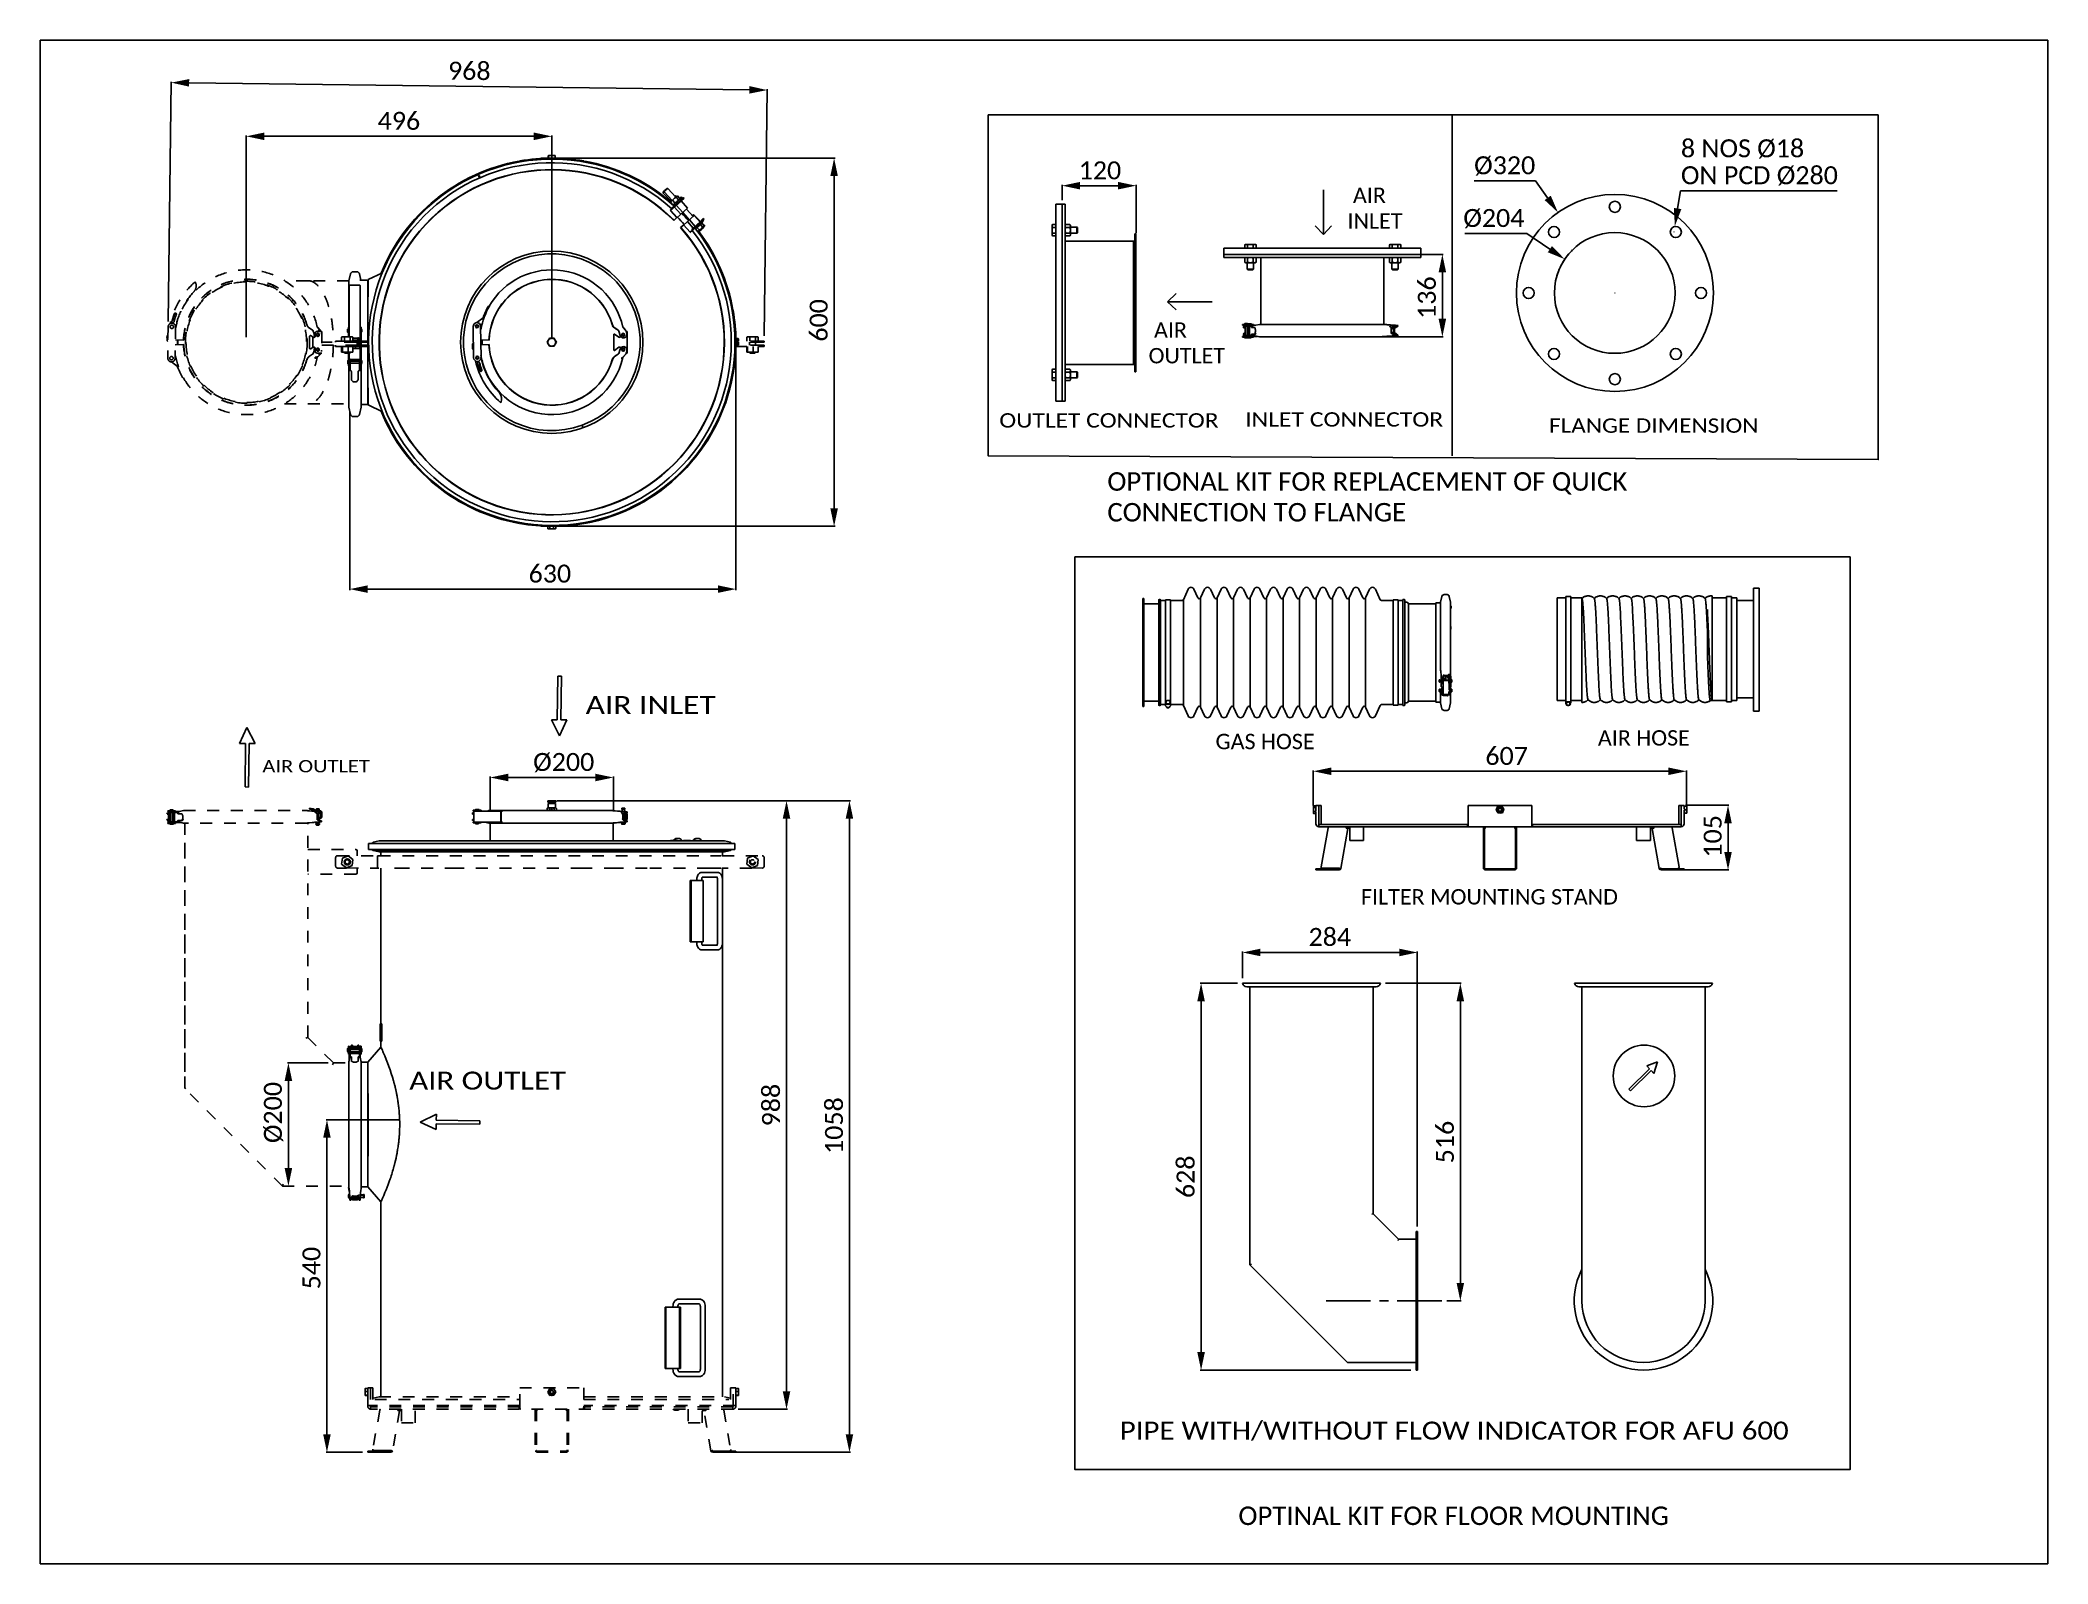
# Model space of a CAD drawing. Header units: millimetres. Extents: x 239 to 3500, y 0 to 2475.
import ezdxf
from ezdxf.enums import TextEntityAlignment as Align

# ---------------------------------------------------------------- set-up
doc = ezdxf.new("R2010")
doc.units = ezdxf.units.MM
doc.header["$LTSCALE"] = 192.5
doc.header["$PDMODE"] = 3
doc.header["$PDSIZE"] = 8
doc.linetypes.add('CENTER', pattern=[0.6, 0.375, -0.075, 0.075, -0.075])
doc.linetypes.add('DOT', pattern=[0.2, 0.1, -0.1])
doc.layers.get('0').update_dxf_attribs({"linetype": 'CONTINUOUS'})
doc.layers.get('Defpoints').update_dxf_attribs({"linetype": 'CONTINUOUS'})
for name, color, linetype in [('00_BUW_DATUM', 7, 'CONTINUOUS'), ('02___PRT_ALL_AXES', 7, 'CONTINUOUS'), ('DEFAULT_1', 7, 'CENTER')]:
    doc.layers.add(name, color=color, linetype=linetype)
doc.styles.get("Standard").update_dxf_attribs({"font": 'calibri.ttf'})
doc.dimstyles.new('DIMSTYLE_1', dxfattribs={"dimtxt": 29.166667, "dimasz": 29.166667, "dimexe": 1.5, "dimexo": 1, "dimgap": 0.875, "dimtad": 1, "dimdec": 0, "dimdsep": 46, "dimtxsty": 'Standard', "dimblk": '_FILLED', "dimblk1": '_FILLED', "dimblk2": '_FILLED', "dimcen": 0.09, "dimazin": 2, "dimtp": 0.01, "dimtm": 0.01, "dimtfac": 1, "dimtdec": 0, "dimtofl": 0, "dimtmove": 0, "dimatfit": 3, "dimldrblk": '_FILLED', "dimfxl": 1, "dimtolj": 1, "dimarcsym": 0})
doc.dimstyles.new('DIMSTYLE_2', dxfattribs={"dimtxt": 29.166667, "dimasz": 29.166667, "dimexe": 1.5, "dimexo": 1, "dimtad": 1, "dimdsep": 46, "dimtxsty": 'Standard', "dimblk": '_FILLED', "dimblk1": '_FILLED', "dimblk2": '_FILLED', "dimcen": 0.09, "dimazin": 2, "dimtp": 0.01, "dimtm": 0.01, "dimtfac": 1, "dimtofl": 0, "dimtmove": 0, "dimatfit": 1, "dimldrblk": '_FILLED', "dimfxl": 1, "dimtolj": 1, "dimarcsym": 0})
doc.dimstyles.new('DIMSTYLE_3', dxfattribs={"dimtxt": 29.166667, "dimasz": 29.166667, "dimexe": 1.5, "dimexo": 1, "dimgap": 0.875, "dimtad": 1, "dimdsep": 46, "dimtxsty": 'Standard', "dimblk": '_FILLED', "dimblk1": '_FILLED', "dimblk2": '_FILLED', "dimcen": 0.09, "dimazin": 2, "dimtp": 0.01, "dimtm": 0.01, "dimtfac": 1, "dimtofl": 0, "dimtmove": 0, "dimatfit": 3, "dimldrblk": '_FILLED', "dimfxl": 1, "dimtolj": 1, "dimarcsym": 0})

msp = doc.modelspace()

# ---------------------------------------------------------------- texts
at = {"linetype": 'Continuous'}
for s, height, width, p, p2 in [('OUTLET CONNECTOR', 23.33333, 1.124942, (1796.811, 1845.68), (2152.985, 1845.68)), ('INLET CONNECTOR', 23.33333, 1.133573, (2196.204, 1847.264), (2517.877, 1847.264)), ('FLANGE DIMENSION', 23.33333, 1.111191, (2689.891, 1837.235), (3029.904, 1837.235)), ('AIR INLET', 29.1667, 1.181322, (1124.899, 1380.443), (1336.215, 1380.443)), ('AIR OUTLET', 20, 1.156876, (599.806, 1285.648), (774.281, 1285.648)), ('AIR OUTLET', 29.1667, 1.156876, (838.441, 770.395), (1092.883, 770.395)), ('PIPE WITH/WITHOUT FLOW INDICATOR FOR AFU 600', 29.16667, 1.090797, (1992.562, 201.883), (3078.992, 201.883))]:
    msp.add_text(s, height=height, dxfattribs=dict(at, width=width)).set_placement(p, p2, align=Align.FIT)
at = {"attachment_point": 1}
for s, insert, char_height, width in [(' AIR\\PINLET', (2362.437, 2235.474), 25, 259.88298), (' AIR\\POUTLET', (2039.297, 2016.642), 25, 259.88298), ('OPTIONAL KIT FOR REPLACEMENT OF QUICK\\PCONNECTION TO FLANGE', (1972.319, 1773.15), 30, 1478.20149), ('GAS HOSE', (2148.065, 1348.251), 25, 259.88298), ('AIR HOSE', (2769.122, 1354.13), 25, 259.88298), ('FILTER MOUNTING STAND', (2384.386, 1095.994), 25, 576.05517), ('OPTINAL KIT FOR FLOOR MOUNTING', (2185.182, 93.081), 30, 881.57457)]:
    msp.add_mtext(s, dxfattribs=dict(at, insert=insert, char_height=char_height, width=width))

# ---------------------------------------------------------------- blocks, each defined once
blk = doc.blocks.new('_FILLED')
at = {"color": 0, "linetype": 'ByBlock'}
blk.add_solid([(0, 0), (-1, 0.21), (-1, -0.21)], dxfattribs=at)
blk = doc.blocks.new('*D1')
at = {"color": 0, "linetype": 'ByBlock', "lineweight": -2}
for p, q in [((573.7, 1992.6), (573.7, 2320.3)), ((602.9, 2318.8), (1040.7, 2318.8)), ((1069.9, 1992.6), (1069.9, 2320.3))]:
    blk.add_line(p, q, dxfattribs=at)
at = {"layer": 'Defpoints', "color": 0}
for p in [(1069.9, 2318.8), (573.7, 1991.6), (1069.9, 1991.6)]:
    blk.add_point(p, dxfattribs=at)
at = {"color": 0, "linetype": 'ByBlock', "lineweight": -2, "xscale": 29.1666666667, "yscale": 29.1666666667, "zscale": 29.1666666667, "rotation": 180}
blk.add_blockref('_FILLED', (573.7, 2318.8), dxfattribs=at)
at = {"color": 0, "linetype": 'ByBlock', "lineweight": -2, "xscale": 29.1666666667, "yscale": 29.1666666667, "zscale": 29.1666666667}
blk.add_blockref('_FILLED', (1069.9, 2318.8), dxfattribs=at)
at = {"color": 0, "insert": (821.6, 2358.5), "char_height": 29.17, "attachment_point": 2, "line_spacing_factor": 0.9}
blk.add_mtext('\\A1;496', dxfattribs=at)
blk = doc.blocks.new('*D7')
at = {"color": 0, "linetype": 'ByBlock', "lineweight": -2}
for p, q in [((446.9, 2017.8), (451.7, 2407.4)), ((480.9, 2405.6), (1390.8, 2394.3)), ((1415, 1994.6), (1419.9, 2395.4))]:
    blk.add_line(p, q, dxfattribs=at)
at = {"layer": 'Defpoints', "color": 0}
for p in [(1419.9, 2393.9), (446.8, 2016.8), (1414.9, 1993.6)]:
    blk.add_point(p, dxfattribs=at)
at = {"color": 0, "linetype": 'ByBlock', "lineweight": -2, "xscale": 29.1666666667, "yscale": 29.1666666667, "zscale": 29.1666666667}
for p, rotation in [((451.7, 2406), 179.286650677), ((1419.9, 2393.9), 359.286650677)]:
    blk.add_blockref('_FILLED', p, dxfattribs=dict(at, rotation=rotation))
at = {"color": 0, "insert": (936.1, 2439.7), "char_height": 29.17, "attachment_point": 2, "rotation": 359.2867, "line_spacing_factor": 0.9}
blk.add_mtext('\\A1;968', dxfattribs=at)
blk = doc.blocks.new('*D8')
at = {"color": 0, "linetype": 'Continuous', "lineweight": -2}
for p, q in [((1368.9, 1976), (1368.9, 1581.8)), ((741.8, 1870.8), (741.8, 1581.8)), ((771, 1583.3), (1339.7, 1583.3))]:
    blk.add_line(p, q, dxfattribs=at)
at = {"layer": 'Defpoints', "color": 0}
for p in [(1368.9, 1977), (741.8, 1871.8), (1368.9, 1583.3)]:
    blk.add_point(p, dxfattribs=at)
at = {"color": 0, "linetype": 'ByBlock', "lineweight": -2, "xscale": 29.1666666667, "yscale": 29.1666666667, "zscale": 29.1666666667, "rotation": 180}
blk.add_blockref('_FILLED', (741.8, 1583.3), dxfattribs=at)
at = {"color": 0, "linetype": 'ByBlock', "lineweight": -2, "xscale": 29.1666666667, "yscale": 29.1666666667, "zscale": 29.1666666667}
blk.add_blockref('_FILLED', (1368.9, 1583.3), dxfattribs=at)
at = {"color": 0, "insert": (1066.8, 1623.1), "char_height": 29.167, "attachment_point": 2, "line_spacing_factor": 0.9}
blk.add_mtext('\\A1;\\A1;630', dxfattribs=at)
blk = doc.blocks.new('*D9')
at = {"color": 0, "linetype": 'Continuous', "lineweight": -2}
for p, q in [((1078.2, 2283.3), (1530, 2283.3)), ((1528.5, 1714.5), (1528.5, 2254.1)), ((1078.2, 1685.3), (1530, 1685.3))]:
    blk.add_line(p, q, dxfattribs=at)
at = {"layer": 'Defpoints', "color": 0}
for p in [(1077.2, 2283.3), (1528.5, 2283.3), (1077.2, 1685.3)]:
    blk.add_point(p, dxfattribs=at)
at = {"color": 0, "linetype": 'ByBlock', "lineweight": -2, "xscale": 29.1666666667, "yscale": 29.1666666667, "zscale": 29.1666666667}
for p, rotation in [((1528.5, 2283.3), 90), ((1528.5, 1685.3), 270)]:
    blk.add_blockref('_FILLED', p, dxfattribs=dict(at, rotation=rotation))
at = {"color": 0, "insert": (1488.8, 2019.8), "char_height": 29.17, "attachment_point": 2, "rotation": 90, "line_spacing_factor": 0.9}
blk.add_mtext('\\A1;600', dxfattribs=at)
blk = doc.blocks.new('*D15')
at = {"color": 0, "linetype": 'Continuous', "lineweight": -2}
for p, q in [((969.9, 1224.5), (969.9, 1278.8)), ((999, 1277.3), (1140.7, 1277.3)), ((1169.9, 1224.5), (1169.9, 1278.8))]:
    blk.add_line(p, q, dxfattribs=at)
at = {"layer": 'Defpoints', "color": 0}
for p in [(1169.9, 1277.3), (969.9, 1223.5), (1169.9, 1223.5)]:
    blk.add_point(p, dxfattribs=at)
at = {"color": 0, "linetype": 'ByBlock', "lineweight": -2, "xscale": 29.1666666667, "yscale": 29.1666666667, "zscale": 29.1666666667, "rotation": 180}
blk.add_blockref('_FILLED', (969.9, 1277.3), dxfattribs=at)
at = {"color": 0, "linetype": 'ByBlock', "lineweight": -2, "xscale": 29.1666666667, "yscale": 29.1666666667, "zscale": 29.1666666667}
blk.add_blockref('_FILLED', (1169.9, 1277.3), dxfattribs=at)
at = {"color": 0, "insert": (1089.3, 1317.1), "char_height": 29.17, "attachment_point": 2, "line_spacing_factor": 0.9}
blk.add_mtext('\\A1;%%c200', dxfattribs=at)
blk = doc.blocks.new('*D16')
at = {"color": 0, "linetype": 'ByBlock', "lineweight": -2}
for p, q in [((706.8, 813.7), (640.6, 813.7)), ((642.1, 784.5), (642.1, 642.8)), ((633.3, 613.7), (643.6, 613.7))]:
    blk.add_line(p, q, dxfattribs=at)
at = {"layer": 'Defpoints', "color": 0}
for p in [(707.8, 813.7), (632.3, 613.7), (642.1, 613.7)]:
    blk.add_point(p, dxfattribs=at)
at = {"color": 0, "linetype": 'ByBlock', "lineweight": -2, "xscale": 29.1666666667, "yscale": 29.1666666667, "zscale": 29.1666666667}
for p, rotation in [((642.1, 813.7), 90), ((642.1, 613.7), 270)]:
    blk.add_blockref('_FILLED', p, dxfattribs=dict(at, rotation=rotation))
at = {"color": 0, "insert": (602.3, 733.1), "char_height": 29.17, "attachment_point": 2, "rotation": 90, "line_spacing_factor": 0.9}
blk.add_mtext('\\A1;%%c200', dxfattribs=at)
blk = doc.blocks.new('*D17')
at = {"color": 0, "linetype": 'ByBlock', "lineweight": -2}
for p, q in [((821.5, 721.2), (703.2, 721.2)), ((704.7, 210.3), (704.7, 692)), ((762.6, 181.2), (703.2, 181.2))]:
    blk.add_line(p, q, dxfattribs=at)
at = {"layer": 'Defpoints', "color": 0}
for p in [(704.7, 721.2), (822.5, 721.2), (763.6, 181.2)]:
    blk.add_point(p, dxfattribs=at)
at = {"color": 0, "linetype": 'ByBlock', "lineweight": -2, "xscale": 29.1666666667, "yscale": 29.1666666667, "zscale": 29.1666666667}
for p, rotation in [((704.7, 721.2), 90), ((704.7, 181.2), 270)]:
    blk.add_blockref('_FILLED', p, dxfattribs=dict(at, rotation=rotation))
at = {"color": 0, "insert": (664.9, 480.4), "char_height": 29.17, "attachment_point": 2, "rotation": 90, "line_spacing_factor": 0.9}
blk.add_mtext('\\A1;540', dxfattribs=at)
blk = doc.blocks.new('*D18')
at = {"color": 0, "lineweight": -2}
for p, q in [((1078.5, 1239.5), (1452.7, 1239.5)), ((1451.2, 280.3), (1451.2, 1210.3)), ((1372.5, 251.2), (1452.7, 251.2))]:
    blk.add_line(p, q, dxfattribs=at)
at = {"layer": 'Defpoints', "color": 0}
for p in [(1077.5, 1239.5), (1451.2, 1239.5), (1371.5, 251.2)]:
    blk.add_point(p, dxfattribs=at)
at = {"color": 0, "linetype": 'ByBlock', "lineweight": -2, "xscale": 29.1666666667, "yscale": 29.1666666667, "zscale": 29.1666666667}
for p, rotation in [((1451.2, 1239.5), 90), ((1451.2, 251.2), 270)]:
    blk.add_blockref('_FILLED', p, dxfattribs=dict(at, rotation=rotation))
at = {"color": 0, "insert": (1411.4, 745.1), "char_height": 29.17, "attachment_point": 2, "rotation": 90, "line_spacing_factor": 0.9}
blk.add_mtext('\\A1;988', dxfattribs=at)
blk = doc.blocks.new('*D19')
at = {"color": 0, "linetype": 'Continuous', "lineweight": -2}
for p, q in [((1078.3, 1239.5), (1554.9, 1239.5)), ((1553.4, 210.3), (1553.4, 1210.3)), ((1367.2, 181.2), (1554.9, 181.2))]:
    blk.add_line(p, q, dxfattribs=at)
at = {"layer": 'Defpoints', "color": 0}
for p in [(1077.3, 1239.5), (1553.4, 1239.5), (1366.2, 181.2)]:
    blk.add_point(p, dxfattribs=at)
at = {"color": 0, "linetype": 'ByBlock', "lineweight": -2, "xscale": 29.1666666667, "yscale": 29.1666666667, "zscale": 29.1666666667}
for p, rotation in [((1553.4, 1239.5), 90), ((1553.4, 181.2), 270)]:
    blk.add_blockref('_FILLED', p, dxfattribs=dict(at, rotation=rotation))
at = {"color": 0, "insert": (1513.7, 711.8), "char_height": 29.17, "attachment_point": 2, "rotation": 90, "line_spacing_factor": 0.9}
blk.add_mtext('\\A1;1058', dxfattribs=at)
blk = doc.blocks.new('ARROW_4_BL1', base_point=(1081.8, 1393.5))
at = {"color": 7, "linetype": 'Continuous'}
for p, q in [((1079.7, 1441.8), (1078.8, 1371.1)), ((1085.5, 1441.7), (1079.7, 1441.8)), ((1085.5, 1441.7), (1084.7, 1371.1)), ((1078.8, 1371.1), (1069.3, 1371.2)), ((1082.4, 1345.2), (1069.3, 1371.2)), ((1094.3, 1370.9), (1082.4, 1345.2)), ((1084.7, 1371.1), (1094.3, 1370.9))]:
    blk.add_line(p, q, dxfattribs=at)
blk = doc.blocks.new('ARROW_4_BL2', base_point=(904.8, 717.9))
at = {"color": 7, "linetype": 'Continuous'}
for p, q in [((856.4, 717.3), (882.5, 730.4)), ((882.4, 720.8), (882.5, 730.4)), ((953.1, 719.9), (882.4, 720.8)), ((953, 714.1), (953.1, 719.9)), ((882.2, 705.4), (856.4, 717.3)), ((882.3, 715), (882.2, 705.4)), ((953, 714.1), (882.3, 715))]:
    blk.add_line(p, q, dxfattribs=at)
blk = doc.blocks.new('*D57')
at = {"color": 0, "linetype": 'Continuous', "lineweight": -2}
for p, q in [((2306.9, 1231.9), (2306.9, 1288.9)), ((2336.1, 1287.4), (2883.8, 1287.4)), ((2912.9, 1231.6), (2912.9, 1288.9))]:
    blk.add_line(p, q, dxfattribs=at)
at = {"layer": 'Defpoints', "color": 0}
for p in [(2912.9, 1287.4), (2306.9, 1230.9), (2912.9, 1230.6)]:
    blk.add_point(p, dxfattribs=at)
at = {"color": 0, "linetype": 'ByBlock', "lineweight": -2, "xscale": 29.1666666667, "yscale": 29.1666666667, "zscale": 29.1666666667, "rotation": 180}
blk.add_blockref('_FILLED', (2306.9, 1287.4), dxfattribs=at)
at = {"color": 0, "linetype": 'ByBlock', "lineweight": -2, "xscale": 29.1666666667, "yscale": 29.1666666667, "zscale": 29.1666666667}
blk.add_blockref('_FILLED', (2912.9, 1287.4), dxfattribs=at)
at = {"color": 0, "insert": (2620.9, 1326.9), "char_height": 29.17, "attachment_point": 2, "line_spacing_factor": 0.9}
blk.add_mtext('\\A1;607', dxfattribs=at)
blk = doc.blocks.new('*D58')
at = {"color": 0, "linetype": 'Continuous', "lineweight": -2}
for p, q in [((2911.3, 1232.1), (2982, 1232.1)), ((2980.5, 1202.9), (2980.5, 1156.2)), ((2909.8, 1127.1), (2982, 1127.1))]:
    blk.add_line(p, q, dxfattribs=at)
at = {"layer": 'Defpoints', "color": 0}
for p in [(2910.3, 1232.1), (2908.8, 1127.1), (2980.5, 1127.1)]:
    blk.add_point(p, dxfattribs=at)
at = {"color": 0, "linetype": 'ByBlock', "lineweight": -2, "xscale": 29.1666666667, "yscale": 29.1666666667, "zscale": 29.1666666667}
for p, rotation in [((2980.5, 1232.1), 90), ((2980.5, 1127.1), 270)]:
    blk.add_blockref('_FILLED', p, dxfattribs=dict(at, rotation=rotation))
at = {"color": 0, "insert": (2941, 1181.7), "char_height": 29.17, "attachment_point": 2, "rotation": 90, "line_spacing_factor": 0.9}
blk.add_mtext('\\A1;105', dxfattribs=at)
blk = doc.blocks.new('*D74')
at = {"color": 0, "linetype": 'Continuous', "lineweight": -2}
for p, q in [((2183.6, 943), (2123.1, 943)), ((2124.6, 913.8), (2124.6, 343.9)), ((2465.5, 314.7), (2123.1, 314.7))]:
    blk.add_line(p, q, dxfattribs=at)
at = {"layer": 'Defpoints', "color": 0}
for p in [(2184.6, 943), (2124.6, 314.7), (2466.5, 314.7)]:
    blk.add_point(p, dxfattribs=at)
at = {"color": 0, "linetype": 'ByBlock', "lineweight": -2, "xscale": 29.1666666667, "yscale": 29.1666666667, "zscale": 29.1666666667}
for p, rotation in [((2124.6, 943), 89.99999999999997), ((2124.6, 314.7), 269.9999999999999)]:
    blk.add_blockref('_FILLED', p, dxfattribs=dict(at, rotation=rotation))
at = {"color": 0, "insert": (2084.8, 628.7), "char_height": 29.17, "attachment_point": 2, "rotation": 90, "line_spacing_factor": 0.9}
blk.add_mtext('\\A1;628', dxfattribs=at)
blk = doc.blocks.new('*D75')
at = {"color": 0, "linetype": 'Continuous', "lineweight": -2}
for p, q in [((2191.9, 951.3), (2191.9, 994.6)), ((2446.7, 993.1), (2221.1, 993.1)), ((2475.8, 548), (2475.8, 994.6))]:
    blk.add_line(p, q, dxfattribs=at)
at = {"layer": 'Defpoints', "color": 0}
for p in [(2191.9, 993.1), (2191.9, 950.3), (2475.8, 547)]:
    blk.add_point(p, dxfattribs=at)
at = {"color": 0, "linetype": 'ByBlock', "lineweight": -2, "xscale": 29.1666666667, "yscale": 29.1666666667, "zscale": 29.1666666667, "rotation": 180}
blk.add_blockref('_FILLED', (2191.9, 993.1), dxfattribs=at)
at = {"color": 0, "linetype": 'ByBlock', "lineweight": -2, "xscale": 29.1666666667, "yscale": 29.1666666667, "zscale": 29.1666666667}
blk.add_blockref('_FILLED', (2475.8, 993.1), dxfattribs=at)
at = {"color": 0, "insert": (2333.7, 1032.9), "char_height": 29.17, "attachment_point": 2, "line_spacing_factor": 0.9}
blk.add_mtext('\\A1;284', dxfattribs=at)
blk = doc.blocks.new('*D76')
at = {"color": 0, "linetype": 'Continuous', "lineweight": -2}
for p, q in [((2424.1, 943), (2547.2, 943)), ((2545.7, 456.4), (2545.7, 913.8)), ((2523.8, 427.2), (2547.2, 427.2))]:
    blk.add_line(p, q, dxfattribs=at)
at = {"layer": 'Defpoints', "color": 0}
for p in [(2423.1, 943), (2545.7, 943), (2522.8, 427.2)]:
    blk.add_point(p, dxfattribs=at)
at = {"color": 0, "linetype": 'ByBlock', "lineweight": -2, "xscale": 29.1666666667, "yscale": 29.1666666667, "zscale": 29.1666666667}
for p, rotation in [((2545.7, 943), 90), ((2545.7, 427.2), 270)]:
    blk.add_blockref('_FILLED', p, dxfattribs=dict(at, rotation=rotation))
at = {"color": 0, "insert": (2506, 685.1), "char_height": 29.17, "attachment_point": 2, "rotation": 90, "line_spacing_factor": 0.9}
blk.add_mtext('\\A1;516', dxfattribs=at)
blk = doc.blocks.new('ARROW_4_BL0', base_point=(2939.3, 584.8))
at = {"color": 7, "linetype": 'Continuous'}
for p, q in [((2915.8, 564.2), (2949.5, 597.1)), ((2918.5, 561.4), (2952.3, 594.3)), ((2945.1, 601.7), (2962.8, 608.2)), ((2949.5, 597.1), (2945.1, 601.7)), ((2952.3, 594.3), (2956.7, 589.7)), ((2962.8, 608.2), (2956.7, 589.7)), ((2915.8, 564.2), (2918.5, 561.4))]:
    blk.add_line(p, q, dxfattribs=at)
blk = doc.blocks.new('*D133')
at = {"color": 0, "linetype": 'Continuous', "lineweight": -2}
for p, q in [((1898.9, 2215), (1898.9, 2240.1)), ((1928, 2238.6), (1989.7, 2238.6)), ((2018.9, 2161.3), (2018.9, 2240.1))]:
    blk.add_line(p, q, dxfattribs=at)
at = {"layer": 'Defpoints', "color": 0}
for p in [(2018.9, 2238.6), (1898.9, 2214), (2018.9, 2160.3)]:
    blk.add_point(p, dxfattribs=at)
at = {"color": 0, "linetype": 'ByBlock', "lineweight": -2, "xscale": 29.1666666667, "yscale": 29.1666666667, "zscale": 29.1666666667, "rotation": 180}
blk.add_blockref('_FILLED', (1898.9, 2238.6), dxfattribs=at)
at = {"color": 0, "linetype": 'ByBlock', "lineweight": -2, "xscale": 29.1666666667, "yscale": 29.1666666667, "zscale": 29.1666666667}
blk.add_blockref('_FILLED', (2018.9, 2238.6), dxfattribs=at)
at = {"color": 0, "insert": (1960.3, 2278.1), "char_height": 29.17, "attachment_point": 2, "line_spacing_factor": 0.9}
blk.add_mtext('\\A1;120', dxfattribs=at)
blk = doc.blocks.new('*D136')
at = {"color": 0, "linetype": 'Continuous', "lineweight": -2}
for p, q in [((2482.7, 2126.9), (2518, 2126.9)), ((2516.5, 2097.7), (2516.5, 2022.4)), ((2423.2, 1993.2), (2518, 1993.2))]:
    blk.add_line(p, q, dxfattribs=at)
at = {"layer": 'Defpoints', "color": 0}
for p in [(2481.7, 2126.9), (2422.2, 1993.2), (2516.5, 1993.2)]:
    blk.add_point(p, dxfattribs=at)
at = {"color": 0, "linetype": 'ByBlock', "lineweight": -2, "xscale": 29.1666666667, "yscale": 29.1666666667, "zscale": 29.1666666667}
for p, rotation in [((2516.5, 2126.9), 90), ((2516.5, 1993.2), 270)]:
    blk.add_blockref('_FILLED', p, dxfattribs=dict(at, rotation=rotation))
at = {"color": 0, "insert": (2476.7, 2056.7), "char_height": 29.17, "attachment_point": 2, "rotation": 90, "line_spacing_factor": 0.9}
blk.add_mtext('\\A1;136', dxfattribs=at)
blk = doc.blocks.new('*D144')
at = {"color": 0, "linetype": 'Continuous', "lineweight": -2}
for p in [(2568.1, 2246.5), (2687.5, 2218.8)]:
    blk.add_line(p, (2668, 2246.5), dxfattribs=at)
at = {"color": 0, "linetype": 'Continuous'}
for p, q in [((2796.6, 2064.3), (2796.8, 2064.3)), ((2796.7, 2064.2), (2796.7, 2064.4))]:
    blk.add_line(p, q, dxfattribs=at)
at = {"layer": 'Defpoints', "color": 0}
for p in [(2704.4, 2195), (2889, 1933.6)]:
    blk.add_point(p, dxfattribs=at)
at = {"color": 0, "linetype": 'ByBlock', "lineweight": -2, "xscale": 29.1666666667, "yscale": 29.1666666667, "zscale": 29.1666666667, "rotation": 305.2441018791059}
blk.add_blockref('_FILLED', (2704.4, 2195), dxfattribs=at)
at = {"color": 0, "insert": (2568.1, 2286.3), "char_height": 29.167, "attachment_point": 1, "line_spacing_factor": 0.9}
blk.add_mtext('\\A1;%%c{\\A1;320}', dxfattribs=at)
blk = doc.blocks.new('*D145')
at = {"color": 0, "linetype": 'Continuous', "lineweight": -2}
for p in [(2898.6, 2201.5), (3157.9, 2230.3)]:
    blk.add_line(p, (2903.2, 2230.3), dxfattribs=at)
at = {"color": 0, "linetype": 'Continuous'}
for p, q in [((2892.6, 2163.8), (2892.8, 2163.8)), ((2892.7, 2163.7), (2892.7, 2163.9))]:
    blk.add_line(p, q, dxfattribs=at)
at = {"layer": 'Defpoints', "color": 0}
for p in [(2891.3, 2154.9), (2894.1, 2172.7)]:
    blk.add_point(p, dxfattribs=at)
at = {"color": 0, "linetype": 'ByBlock', "lineweight": -2, "xscale": 29.1666666667, "yscale": 29.1666666667, "zscale": 29.1666666667, "rotation": 261.0734067154012}
blk.add_blockref('_FILLED', (2894.1, 2172.7), dxfattribs=at)
at = {"color": 0, "insert": (2904, 2313.9), "char_height": 29.167, "attachment_point": 1, "line_spacing_factor": 0.9}
blk.add_mtext('\\A1;8 NOS %%c18\\P{\\A1;ON PCD %%c280}', dxfattribs=at)
blk = doc.blocks.new('*D146')
at = {"color": 0, "linetype": 'Continuous', "lineweight": -2}
for p in [(2553, 2160.9), (2691.2, 2135.6)]:
    blk.add_line(p, (2653.7, 2160.9), dxfattribs=at)
at = {"color": 0, "linetype": 'Continuous'}
for p, q in [((2796.4, 2064.3), (2796.6, 2064.3)), ((2796.5, 2064.2), (2796.5, 2064.4))]:
    blk.add_line(p, q, dxfattribs=at)
at = {"layer": 'Defpoints', "color": 0}
for p in [(2715.3, 2119.2), (2877.7, 2009.4)]:
    blk.add_point(p, dxfattribs=at)
at = {"color": 0, "linetype": 'ByBlock', "lineweight": -2, "xscale": 29.1666666667, "yscale": 29.1666666667, "zscale": 29.1666666667, "rotation": 325.9280445766265}
blk.add_blockref('_FILLED', (2715.3, 2119.2), dxfattribs=at)
at = {"color": 0, "insert": (2649.8, 2200.7), "char_height": 29.17, "attachment_point": 3, "line_spacing_factor": 0.9}
blk.add_mtext('\\A1;%%c204', dxfattribs=at)

# ---------------------------------------------------------------- dimensions: what is measured, and where the dimension line sits
at = {"linetype": 'ByBlock'}
for base, p1, p2, angle, dimstyle, picture, middle in [((1419.926, 2393.895), (446.843, 2016.771), (1414.942, 1993.637), 359.286651, 'DIMSTYLE_1', '*D7', (935.611, 2399.925)), ((704.672, 721.165), (763.55, 181.165), (822.476, 721.165), 90, 'DIMSTYLE_3', '*D17', (704.672, 480.37))]:
    dim = msp.add_linear_dim(base=base, p1=p1, p2=p2, angle=angle, dimstyle=dimstyle, dxfattribs=at)
    dim.commit()
    dim.dimension.update_dxf_attribs({"geometry": picture, "text_midpoint": middle, "dimtype": 160})
dim = msp.add_linear_dim(base=(1069.879, 2318.754), p1=(573.711, 1991.639), p2=(1069.879, 1991.626), dimstyle='DIMSTYLE_1', dxfattribs=at)
dim.commit()
dim.dimension.update_dxf_attribs({"geometry": '*D1', "text_midpoint": (821.598, 2318.754), "dimtype": 160})
at = {"linetype": 'Continuous'}
dim = msp.add_diameter_dim_2p(p1=(2891.309, 2154.931), p2=(2894.102, 2172.713), text='8 NOS %%c18\\P{\\A1;ON PCD %%c280}', dimstyle='DIMSTYLE_3', override={"dimtih": 1, "dimtoh": 1, "dimtxsty": 'Standard'}, dxfattribs=at)
dim.commit()
dim.dimension.update_dxf_attribs({"geometry": '*D145', "text_midpoint": (3030.982, 2272.534)})
dim = msp.add_linear_dim(base=(1528.546, 2283.293), p1=(1077.212, 1685.293), p2=(1077.212, 2283.293), angle=90, text='600', dimstyle='DIMSTYLE_3', override={"dimtxsty": 'Standard'}, dxfattribs=at)
dim.commit()
dim.dimension.update_dxf_attribs({"geometry": '*D9', "text_midpoint": (1528.546, 2019.785), "dimtype": 160})
for p1, p2, text, picture, middle in [((2889.03, 1933.643), (2704.37, 2194.988), '%%c{\\A1;320}', '*D144', (2616.388, 2246.522)), ((2877.697, 2009.413), (2715.343, 2119.219), '%%c204', '*D146', (2601.431, 2160.913))]:
    dim = msp.add_diameter_dim_2p(p1=p1, p2=p2, text=text, dimstyle='DIMSTYLE_3', override={"dimtih": 1, "dimtoh": 1, "dimtxsty": 'Standard'}, dxfattribs=at)
    dim.commit()
    dim.dimension.update_dxf_attribs({"geometry": picture, "text_midpoint": middle, "dimtype": 163})
for base, p1, p2, text, dimstyle, override, picture, middle in [((2018.857, 2238.593), (1898.857, 2214.016), (2018.857, 2160.349), '120', 'DIMSTYLE_2', {"dimpost": '<>'}, '*D133', (1960.289, 2238.593)), ((1368.879, 1583.336), (741.82, 1871.846), (1368.879, 1976.959), '\\A1;630', 'DIMSTYLE_1', {"dimtxsty": 'Standard'}, '*D8', (1066.775, 1583.336)), ((2912.922, 1287.41), (2306.913, 1230.898), (2912.922, 1230.591), '607', 'DIMSTYLE_2', {"dimpost": '<>'}, '*D57', (2620.942, 1287.41))]:
    dim = msp.add_linear_dim(base=base, p1=p1, p2=p2, text=text, dimstyle=dimstyle, override=override, dxfattribs=at)
    dim.commit()
    dim.dimension.update_dxf_attribs({"geometry": picture, "text_midpoint": middle, "dimtype": 160})
dim = msp.add_linear_dim(base=(2516.491, 1993.237), p1=(2481.682, 2126.895), p2=(2422.163, 1993.237), angle=270, text='136', dimstyle='DIMSTYLE_1', dxfattribs=at)
dim.commit()
dim.dimension.update_dxf_attribs({"geometry": '*D136', "text_midpoint": (2516.491, 2056.703), "dimtype": 160})
dim = msp.add_linear_dim(base=(1169.879, 1277.296), p1=(969.879, 1223.533), p2=(1169.879, 1223.533), text='%%c<>', dimstyle='DIMSTYLE_3', dxfattribs=at)
dim.commit()
dim.dimension.update_dxf_attribs({"geometry": '*D15', "text_midpoint": (1089.324, 1277.296), "dimtype": 160})
for base, p1, p2, angle, picture, middle in [((1553.45, 1239.465), (1366.208, 181.165), (1077.337, 1239.465), 90, '*D19', (1553.45, 711.807)), ((2191.943, 993.106), (2475.849, 547.041), (2191.943, 950.346), 180, '*D75', (2333.699, 993.106)), ((2124.566, 314.708), (2184.609, 943.013), (2466.515, 314.708), 270, '*D74', (2124.566, 628.664)), ((2545.737, 943.013), (2522.849, 427.208), (2423.08, 943.013), 90, '*D76', (2545.737, 685.141))]:
    dim = msp.add_linear_dim(base=base, p1=p1, p2=p2, angle=angle, dimstyle='DIMSTYLE_1', dxfattribs=at)
    dim.commit()
    dim.dimension.update_dxf_attribs({"geometry": picture, "text_midpoint": middle, "dimtype": 160})
dim = msp.add_linear_dim(base=(1451.154, 1239.465), p1=(1371.495, 251.165), p2=(1077.496, 1239.465), angle=90, dimstyle='DIMSTYLE_1')
dim.commit()
dim.dimension.update_dxf_attribs({"geometry": '*D18', "text_midpoint": (1451.154, 745.118), "dimtype": 160})
dim = msp.add_linear_dim(base=(2980.504, 1127.076), p1=(2910.288, 1232.076), p2=(2908.826, 1127.076), angle=270, dimstyle='DIMSTYLE_2', override={"dimpost": '<>'}, dxfattribs=at)
dim.commit()
dim.dimension.update_dxf_attribs({"geometry": '*D58', "text_midpoint": (2980.504, 1181.702), "dimtype": 160})
at = {"linetype": 'ByBlock'}
dim = msp.add_linear_dim(base=(642.069, 613.665), p1=(707.824, 813.665), p2=(632.315, 613.665), angle=270, text='%%c<>', dimstyle='DIMSTYLE_3', dxfattribs=at)
dim.commit()
dim.dimension.update_dxf_attribs({"geometry": '*D16', "text_midpoint": (642.069, 733.109), "dimtype": 160})

# ---------------------------------------------------------------- linework, layer by layer
at = {"linetype": 'Continuous'}
for p, q in [((238.857, 0), (238.857, 2475)), ((238.857, 2475), (3500, 2475)), ((3500, 0), (3500, 2475)), ((1064.327, 2283.288), (1054.879, 2283.288)), ((1064.292, 2287.052), (1064.292, 2283.232)), ((1064.381, 2287.543), (1075.377, 2287.543)), ((1064.471, 2287.052), (1064.471, 2283.293)), ((1070.058, 2283.232), (1070.058, 2287.052)), ((1075.467, 2287.052), (1075.467, 2283.293)), ((1084.879, 2283.288), (1075.467, 2283.288)), ((951.811, 2255.412), (950.899, 2255)), ((950.899, 2255), (952.604, 2251.228)), ((953.514, 2251.642), (951.811, 2255.412)), ((1016.974, 2278.575), (1017.247, 2277.023)), ((1017.958, 2278.75), (1018.232, 2277.196)), ((1121.533, 2277.234), (1121.8, 2278.75)), ((1122.515, 2277.044), (1122.784, 2278.575)), ((1250.594, 2227.94), (1252.724, 2230.07)), ((1250.594, 2226.526), (1252.752, 2228.684)), ((1250.594, 2227.94), (1250.594, 2226.526)), ((1262.756, 2214.364), (1250.594, 2226.526)), ((1252.65, 2228.798), (1258.627, 2234.115)), ((1252.732, 2230.21), (1252.65, 2228.798)), ((1265.212, 2214.677), (1252.65, 2228.798)), ((1252.732, 2230.21), (1257.215, 2234.198)), ((1253.925, 2231.271), (1254.837, 2232.183)), ((1254.837, 2232.183), (1254.95, 2232.183)), ((1257.215, 2234.198), (1258.627, 2234.115)), ((1271.189, 2219.994), (1258.627, 2234.115)), ((1262.345, 2198.341), (1284.759, 2218.281)), ((1263.346, 2213.018), (1273.054, 2221.654)), ((1264.204, 2202.27), (1283.629, 2219.551)), ((1266.928, 2207.103), (1279.071, 2217.905)), ((1269.87, 2221.477), (1270.179, 2221.786)), ((1270.179, 2221.786), (1270.725, 2221.933)), ((1272.296, 2220.979), (1271.246, 2222.029)), ((1271.828, 2219.784), (1275.574, 2215.574)), ((1272.612, 2221.258), (1272.614, 2221.26)), ((1272.612, 2221.258), (1272.614, 2221.26)), ((1273.054, 2221.654), (1273.798, 2221.807)), ((1277.917, 2217.658), (1274.171, 2221.868)), ((1277.795, 2217.24), (1280.858, 2220.303)), ((1279.071, 2217.905), (1280.267, 2216.56)), ((1282.06, 2219.101), (1279.915, 2216.956)), ((1280.858, 2220.303), (1282.06, 2219.101)), ((1284.759, 2218.281), (1283.629, 2219.551)), ((1260.991, 2212.598), (1260.913, 2212.307)), ((1260.991, 2212.598), (1264.203, 2215.811)), ((1272.98, 2186.387), (1262.345, 2198.341)), ((1263.298, 2212.873), (1262.694, 2213.478)), ((1273.409, 2186.769), (1262.774, 2198.723)), ((1263.004, 2211.933), (1266.749, 2207.723)), ((1263.346, 2213.018), (1263.107, 2212.297)), ((1266.193, 2208.183), (1266.27, 2208.261)), ((1269.99, 2210.606), (1266.245, 2214.817)), ((1267.866, 2207.937), (1267.122, 2207.784)), ((1272.737, 2186.63), (1268.194, 2182.099)), ((1268.848, 2204.126), (1279.483, 2192.172)), ((1282.815, 2195.137), (1272.181, 2207.091)), ((1290.537, 2202.006), (1272.98, 2186.387)), ((1277.574, 2216.573), (1277.813, 2217.294)), ((1279.903, 2213.961), (1290.537, 2202.006)), ((1287.525, 2189.595), (1282.375, 2194.745)), ((1293.327, 2183.073), (1282.692, 2195.027)), ((1283.625, 2174.442), (1301.172, 2190.052)), ((1299.304, 2188.39), (1288.67, 2200.345)), ((1298.324, 2190.11), (1293.347, 2195.086)), ((1298.033, 2189.819), (1300.091, 2191.878)), ((1311.405, 2180.564), (1300.091, 2191.878)), ((1310.677, 2179.368), (1301.172, 2190.052)), ((1310.456, 2179.615), (1316.001, 2185.16)), ((1317.203, 2183.958), (1316.001, 2185.16)), ((1898.857, 2208.349), (1898.857, 1888.349)), ((1903.857, 2208.349), (1898.857, 2208.349)), ((1903.857, 2208.349), (1903.857, 1888.349)), ((1279.154, 2170.465), (1283.614, 2174.432)), ((1284.043, 2174.814), (1294.678, 2162.86)), ((1290.117, 2180.218), (1299.622, 2169.534)), ((1291.211, 2182.998), (1292.366, 2184.153)), ((1293.45, 2183.182), (1302.954, 2172.498)), ((1316.663, 2182.418), (1294.249, 2162.478)), ((1296.962, 2167.167), (1315.533, 2183.688)), ((1314.497, 2178.082), (1303.553, 2168.346)), ((1305.814, 2170.357), (1309.129, 2166.631)), ((1308.41, 2163.565), (1307.149, 2163.639)), ((1316.923, 2171.138), (1308.41, 2163.565)), ((1310.064, 2164.656), (1309.636, 2164.656)), ((1313.511, 2168.103), (1310.064, 2164.656)), ((1311.4, 2175.327), (1314.714, 2171.601)), ((1313.301, 2179.427), (1314.497, 2178.082)), ((1313.732, 2177.401), (1317.047, 2173.675)), ((1315.294, 2179.503), (1314.203, 2178.412)), ((1314.264, 2177.875), (1317.491, 2174.648)), ((1315.294, 2179.503), (1314.396, 2180.401)), ((1316.663, 2182.418), (1315.533, 2183.688)), ((1317.203, 2183.958), (1316.192, 2182.947)), ((1316.923, 2171.138), (1317.042, 2173.191)), ((1318.12, 2172.713), (1316.946, 2171.538)), ((1318.12, 2172.713), (1318.12, 2173.859)), ((2018.857, 2160.349), (2016.857, 2160.349)), ((2016.857, 2048.545), (2016.857, 2160.349)), ((2018.857, 2160.349), (2016.857, 2160.349)), ((2018.857, 2160.349), (2018.857, 2048.545)), ((1903.857, 2148.349), (2014.857, 2148.349)), ((2014.857, 1948.349), (2014.857, 2148.349)), ((2161.682, 2126.895), (2161.682, 2121.895)), ((2481.682, 2126.895), (2161.682, 2126.895)), ((2161.682, 2126.895), (2161.682, 2121.895)), ((2481.682, 2126.895), (2161.682, 2126.895)), ((2481.682, 2121.895), (2161.682, 2121.895)), ((2481.682, 2121.895), (2161.682, 2121.895)), ((2221.682, 2121.895), (2221.682, 2013.362)), ((2421.682, 2121.895), (2421.682, 2012.974)), ((2481.682, 2121.895), (2481.682, 2126.895)), ((740.426, 2084.293), (742.819, 2095.168)), ((747.312, 2098.78), (753.328, 2098.78)), ((759.993, 2085.293), (757.821, 2095.168)), ((794.746, 2097.267), (771.512, 2086.095)), ((740.257, 2008.964), (740.257, 2083.524)), ((740.915, 1993.154), (740.915, 2075.935)), ((757.715, 2077.055), (742.115, 2077.055)), ((757.87, 2085.293), (770.87, 2085.293)), ((758.915, 1986.304), (758.915, 2075.935)), ((770.87, 2085.293), (770.87, 1986.304)), ((771.512, 2086.095), (771.038, 2029.012)), ((771.349, 2067.346), (771.268, 2058.129)), ((771.372, 2070.05), (771.349, 2067.346)), ((771.508, 2085.643), (771.372, 2070.05)), ((958.23, 2023.961), (948.385, 2016.23)), ((959.6, 2023.336), (958.23, 2023.961)), ((968.153, 2042.75), (966.895, 2042.93)), ((1364.161, 2037.198), (1362.658, 2036.933)), ((1364.337, 2036.214), (1362.854, 2035.952)), ((2014.857, 2048.524), (2015.124, 2048.524)), ((2015.124, 2048.524), (2015.621, 2048.524)), ((2015.621, 2048.524), (2016.075, 2048.524)), ((2018.857, 2048.545), (2016.857, 2048.545)), ((2016.857, 1936.349), (2016.857, 2048.349)), ((2018.857, 2048.527), (2018.857, 1936.349)), ((728.594, 1992.51), (728.476, 1992.44)), ((728.476, 1986.304), (728.476, 1992.44)), ((729.711, 1993.154), (729.868, 1993.154)), ((730.879, 1993.154), (737.899, 1993.154)), ((733.281, 1992.44), (733.281, 1986.304)), ((737.899, 1993.154), (744.731, 1993.154)), ((738.315, 2000.514), (738.315, 2005.414)), ((738.365, 2005.464), (739.465, 2005.464)), ((738.365, 2000.464), (739.465, 2000.464)), ((739.515, 2005.414), (739.515, 2000.514)), ((739.565, 2004.714), (739.715, 2004.714)), ((739.565, 2001.214), (739.715, 2001.214)), ((739.715, 1993.154), (739.715, 2008.964)), ((740.915, 2008.964), (739.715, 2008.964)), ((742.517, 1992.44), (742.517, 1986.304)), ((746.946, 1992.44), (746.827, 1992.511)), ((746.946, 1992.44), (746.946, 1986.304)), ((754.326, 1991.022), (746.946, 1991.022)), ((754.715, 1986.304), (754.715, 1991.101)), ((754.939, 1986.304), (754.939, 1991.265)), ((756.439, 1991.265), (756.439, 1986.304)), ((756.463, 1991.256), (756.475, 1991.289)), ((757.438, 1991.071), (757.439, 1991.072)), ((760.115, 2008.964), (758.915, 2008.964)), ((760.115, 2008.964), (760.115, 1986.304)), ((760.315, 2005.714), (760.165, 2005.714)), ((760.315, 2000.214), (760.165, 2000.214)), ((761.315, 2004.714), (761.315, 2001.214)), ((942.945, 1959.162), (942.311, 2010.158)), ((954.31, 2010.308), (954.945, 1959.312)), ((954.361, 2006.177), (954.982, 2006.243)), ((1066.127, 1990.792), (1064.324, 1987.67)), ((1065.833, 1989.38), (1065.913, 1989.284)), ((1066.032, 1989.376), (1065.958, 1989.477)), ((1066.127, 1990.792), (1073.632, 1990.792)), ((1066.16, 1989.624), (1066.234, 1989.523)), ((1066.358, 1989.607), (1066.291, 1989.713)), ((1066.502, 1989.847), (1066.569, 1989.741)), ((1066.699, 1989.818), (1066.639, 1989.927)), ((1066.858, 1990.048), (1066.918, 1989.938)), ((1067.052, 1990.007), (1066.999, 1990.12)), ((1067.225, 1990.226), (1067.278, 1990.113)), ((1067.417, 1990.173), (1067.371, 1990.289)), ((1067.603, 1990.381), (1067.649, 1990.265)), ((1067.791, 1990.316), (1067.752, 1990.435)), ((1067.99, 1990.512), (1068.028, 1990.393)), ((1068.173, 1990.435), (1068.142, 1990.556)), ((1068.384, 1990.618), (1068.415, 1990.497)), ((1068.562, 1990.53), (1068.539, 1990.653)), ((1068.784, 1990.7), (1068.808, 1990.577)), ((1068.956, 1990.601), (1068.941, 1990.725)), ((1069.189, 1990.756), (1069.204, 1990.632)), ((1069.354, 1990.646), (1069.346, 1990.771)), ((1069.596, 1990.787), (1069.604, 1990.662)), ((1069.754, 1990.667), (1069.754, 1990.792)), ((1070.004, 1990.792), (1070.004, 1990.667)), ((1070.155, 1990.662), (1070.162, 1990.787)), ((1070.412, 1990.771), (1070.404, 1990.646)), ((1070.554, 1990.632), (1070.57, 1990.756)), ((1070.818, 1990.725), (1070.802, 1990.601)), ((1070.951, 1990.577), (1070.974, 1990.7)), ((1071.22, 1990.653), (1071.196, 1990.53)), ((1071.343, 1990.497), (1071.374, 1990.618)), ((1071.616, 1990.556), (1071.585, 1990.435)), ((1071.73, 1990.393), (1071.768, 1990.512)), ((1072.006, 1990.435), (1071.968, 1990.316)), ((1072.109, 1990.265), (1072.155, 1990.381)), ((1072.388, 1990.289), (1072.342, 1990.173)), ((1072.48, 1990.113), (1072.533, 1990.226)), ((1072.759, 1990.12), (1072.706, 1990.007)), ((1072.84, 1989.938), (1072.9, 1990.048)), ((1073.119, 1989.927), (1073.059, 1989.818)), ((1073.189, 1989.741), (1073.256, 1989.847)), ((1073.467, 1989.713), (1073.4, 1989.607)), ((1073.524, 1989.523), (1073.598, 1989.624)), ((1075.434, 1987.67), (1073.632, 1990.792)), ((1073.8, 1989.477), (1073.727, 1989.376)), ((1073.846, 1989.284), (1073.925, 1989.38)), ((1177.591, 2003.882), (1170.641, 2008.873)), ((1170.881, 1997.04), (1170.881, 1971.545)), ((1178.597, 1992.533), (1171.67, 1997.448)), ((1177.516, 2003.867), (1172.36, 2007.174)), ((1177.549, 2003.868), (1172.585, 2007.177)), ((1178.206, 2003.298), (1178.418, 2003.293)), ((1178.418, 2003.293), (1178.214, 2003.287)), ((1181.055, 1995.36), (1178.731, 2002.334)), ((1185.08, 2009.293), (1189.733, 2004.056)), ((1189.662, 2004.122), (1186.022, 2008.157)), ((1191.784, 1999.201), (1190.755, 2002.267)), ((1190.914, 2001.793), (1192.489, 2001.793)), ((1192.489, 1966.793), (1192.489, 2001.793)), ((1368.812, 1990.607), (1372.638, 1990.607)), ((1368.875, 1990.607), (1368.875, 1999.293)), ((1373.129, 1989.55), (1373.129, 1986.304)), ((1386.874, 1992.51), (1386.756, 1992.44)), ((1387.991, 1993.154), (1388.148, 1993.154)), ((1389.159, 1993.154), (1396.179, 1993.154)), ((1396.179, 1993.154), (1403.011, 1993.154)), ((1405.226, 1992.44), (1405.107, 1992.511)), ((2191.8, 2013.095), (2191.8, 2011.895)), ((2209.688, 2013.095), (2191.8, 2013.095)), ((2191.8, 1993.895), (2191.8, 1992.695)), ((2191.8, 1993.895), (2216.349, 1993.895)), ((2209.688, 1992.695), (2191.8, 1992.695)), ((2197.107, 2011.895), (2191.801, 2011.895)), ((2193.129, 2010.406), (2193.129, 2011.895)), ((2193.129, 1993.906), (2193.129, 1995.406)), ((2205.584, 2010.406), (2193.133, 2010.406)), ((2205.584, 1995.406), (2193.133, 1995.406)), ((2193.662, 2007.695), (2193.662, 2008.895)), ((2193.662, 2008.895), (2196.05, 2008.895)), ((2196.05, 2007.695), (2193.662, 2007.695)), ((2193.662, 1996.895), (2193.662, 1998.095)), ((2193.662, 1998.095), (2196.05, 1998.095)), ((2196.05, 1996.895), (2193.662, 1996.895)), ((2194.041, 2008.895), (2194.041, 2009.419)), ((2194.041, 2009.419), (2196.05, 2009.419)), ((2194.041, 1998.095), (2194.041, 1998.919)), ((2194.041, 1998.919), (2196.05, 1998.919)), ((2195.05, 2013.495), (2195.05, 2013.345)), ((2200.55, 2013.345), (2195.05, 2013.345)), ((2200.383, 2013.295), (2195.217, 2013.295)), ((2195.3, 1991.545), (2195.3, 1992.645)), ((2195.3, 1992.645), (2200.299, 1992.645)), ((2200.3, 1991.545), (2195.3, 1991.545)), ((2200.045, 1991.495), (2195.555, 1991.495)), ((2196.05, 2013.095), (2196.05, 2013.245)), ((2196.05, 2013.245), (2199.55, 2013.245)), ((2196.05, 1995.406), (2196.05, 2010.406)), ((2199.481, 2014.495), (2196.121, 2014.495)), ((2197.259, 2011.895), (2197.107, 2011.895)), ((2197.259, 2011.9), (2197.189, 2011.9)), ((2206.728, 2011.906), (2197.259, 2011.906)), ((2199.55, 2013.095), (2199.55, 2013.245)), ((2199.55, 1995.406), (2199.55, 2010.406)), ((2199.55, 2009.419), (2203.315, 2009.419)), ((2199.902, 2008.895), (2199.55, 2008.895)), ((2203.315, 2007.695), (2199.55, 2007.695)), ((2199.55, 1998.919), (2203.315, 1998.919)), ((2199.902, 1998.095), (2199.55, 1998.095)), ((2203.315, 1996.895), (2199.55, 1996.895)), ((2201.791, 1996.745), (2199.55, 1996.745)), ((2202.073, 1996.695), (2199.55, 1996.695)), ((2199.55, 1996.645), (2202.541, 1996.645)), ((2202.541, 1995.545), (2199.55, 1995.545)), ((2202.36, 1995.495), (2199.55, 1995.495)), ((2199.902, 2007.919), (2199.902, 2008.895)), ((2199.902, 2007.919), (2203.315, 2007.919)), ((2199.902, 1998.095), (2199.902, 1997.419)), ((2199.902, 1997.419), (2203.315, 1997.419)), ((2200.3, 1991.545), (2200.3, 1992.645)), ((2200.55, 2013.495), (2200.55, 2013.345)), ((2200.938, 2013.295), (2200.938, 2013.145)), ((2206.438, 2013.145), (2200.954, 2013.145)), ((2201.188, 1991.345), (2201.188, 1992.445)), ((2201.188, 1992.445), (2206.188, 1992.445)), ((2206.188, 1991.345), (2201.188, 1991.345)), ((2206.037, 1991.295), (2201.339, 1991.295)), ((2205.834, 1992.495), (2201.542, 1992.495)), ((2201.791, 2009.419), (2201.791, 2010.406)), ((2201.791, 1998.919), (2201.791, 2007.695)), ((2201.791, 1996.745), (2201.791, 1996.895)), ((2201.938, 1998.919), (2201.938, 2007.695)), ((2201.938, 1992.545), (2201.938, 1992.695)), ((2205.438, 1992.545), (2201.938, 1992.545)), ((2205.428, 2014.295), (2201.948, 2014.295)), ((2202.541, 1995.545), (2202.541, 1996.645)), ((2203.315, 1995.906), (2203.315, 2009.906)), ((2205.438, 1992.545), (2205.438, 1992.695)), ((2206.188, 1991.345), (2206.188, 1992.445)), ((2206.252, 2011.906), (2206.252, 2009.906)), ((2206.252, 1993.906), (2206.252, 1995.906)), ((2206.438, 2013.295), (2206.438, 2013.145)), ((2206.74, 2008.406), (2212.281, 2008.406)), ((2206.74, 1997.406), (2212.281, 1997.406)), ((2206.863, 2011.895), (2212.667, 2011.895)), ((2207.679, 2010.906), (2207.679, 2010.406)), ((2207.679, 1995.406), (2207.679, 1994.906)), ((2207.679, 1995.095), (2210.895, 1995.095)), ((2219.338, 2013.362), (2207.694, 2010.801)), ((2219.338, 1993.237), (2207.694, 1995.799)), ((2209.688, 2013.095), (2209.688, 2011.895)), ((2209.688, 1993.895), (2209.688, 1992.695)), ((2219.338, 2013.362), (2416.503, 2013.362)), ((2219.338, 1993.237), (2422.386, 1993.237)), ((2426.18, 2012.523), (2421.21, 2013.021)), ((2422.382, 2013.362), (2421.682, 2013.362)), ((2430.552, 2012.481), (2424.605, 2013.119)), ((2429.356, 2012.268), (2425.913, 2012.858)), ((2430.511, 1994.108), (2425.926, 1993.578)), ((2434.81, 1994.696), (2427.925, 1994.235)), ((2431.073, 1994.183), (2431.102, 1994.187)), ((2431.526, 2012.336), (2432.481, 2012.057)), ((2432.479, 1994.542), (2431.531, 1994.265)), ((2432.554, 1994.283), (2439.64, 1994.759)), ((2439.194, 2011.87), (2432.814, 2012.299)), ((2433.405, 2006.1), (2438.573, 2009.829)), ((2433.405, 2006.308), (2433.405, 2000.292)), ((2433.405, 2000.5), (2438.573, 1996.363)), ((2434.319, 2008.523), (2438.418, 2011.042)), ((2438.496, 1995.613), (2434.459, 1998.592)), ((2438.458, 1997.077), (2435.985, 1998.434)), ((2438.6, 2009.56), (2436.401, 2008.23)), ((2438.559, 2000.5), (2437.239, 2000.5)), ((2437.275, 2006.1), (2438.559, 2006.1)), ((2442.526, 2009.523), (2437.378, 2006.1)), ((2441.784, 1997.033), (2437.989, 1999.743)), ((2442.656, 1997.039), (2438.035, 2000.5)), ((2442.169, 2009.526), (2438.09, 2006.858)), ((2438.559, 2006.1), (2440.823, 2008.39)), ((2438.559, 2000.5), (2438.559, 2006.1)), ((2438.559, 2000.5), (2440.727, 1998.522)), ((2439.632, 2011.841), (2439.192, 2011.87)), ((2440.08, 2011.811), (2439.632, 2011.841)), ((2439.639, 1994.759), (2440.438, 1994.812)), ((2441.114, 1995), (2439.774, 1995)), ((2441.128, 2010), (2439.782, 2010)), ((2439.802, 2011.6), (2441.128, 2011.6)), ((2439.838, 1996.6), (2441.114, 1996.6)), ((2440.647, 2011.774), (2440.08, 2011.811)), ((2440.352, 2011.73), (2440.34, 2011.726)), ((2440.34, 1994.874), (2440.352, 1994.87)), ((2440.438, 1994.812), (2440.616, 1994.824)), ((2440.616, 1994.824), (2441.051, 1994.852)), ((2440.993, 2011.752), (2440.647, 2011.774)), ((2440.834, 2011.762), (2440.648, 2011.774)), ((2441.518, 2011.722), (2440.834, 2011.762)), ((2441.46, 2011.722), (2440.993, 2011.752)), ((2441.495, 2011.629), (2441.857, 2011.632)), ((2441.518, 1994.878), (2441.657, 1994.885)), ((2441.609, 2011.609), (2441.635, 2011.611)), ((2441.62, 1996.589), (2441.652, 1996.582)), ((2441.652, 1994.982), (2441.62, 1994.989)), ((2441.635, 2011.611), (2441.667, 2011.617)), ((2441.667, 2010.017), (2441.635, 2010.011)), ((2441.652, 1996.583), (2441.652, 1994.983)), ((2441.667, 2011.617), (2441.667, 2010.017)), ((2441.856, 2010.032), (2441.671, 2010.031)), ((2444.332, 2010.005), (2444.332, 2011.605)), ((2444.34, 1994.994), (2444.34, 1996.594)), ((718.851, 1984.304), (718.851, 1986.304)), ((718.851, 1986.304), (721.851, 1986.304)), ((718.851, 1977.304), (718.851, 1979.304)), ((721.851, 1977.304), (718.851, 1977.304)), ((721.851, 1986.304), (772.399, 1986.304)), ((721.851, 1977.304), (772.529, 1977.304)), ((728.496, 1968.304), (728.496, 1977.304)), ((738.954, 1968.304), (728.496, 1968.304)), ((729.739, 1968.304), (729.739, 1977.304)), ((732.711, 1967.804), (732.711, 1968.304)), ((732.711, 1967.804), (734.211, 1966.304)), ((732.711, 1967.804), (742.711, 1967.804)), ((734.213, 1966.304), (741.209, 1966.304)), ((738.954, 1977.304), (738.954, 1968.304)), ((746.925, 1968.304), (738.954, 1968.304)), ((739.715, 1945.969), (739.715, 1966.304)), ((740.915, 1966.304), (740.915, 1945.969)), ((742.711, 1967.804), (741.211, 1966.304)), ((742.711, 1967.804), (742.711, 1968.304)), ((746.925, 1977.304), (746.925, 1968.304)), ((746.946, 1987.814), (754.715, 1987.814)), ((747.312, 1974.013), (753.328, 1974.013)), ((753.328, 1973.914), (747.312, 1973.914)), ((750.87, 1974.013), (750.87, 1977.304)), ((751.203, 1977.304), (751.203, 1974.013)), ((751.711, 1984.305), (753.711, 1984.305)), ((751.711, 1979.305), (753.711, 1979.305)), ((753.711, 1984.305), (753.711, 1979.305)), ((753.711, 1984.304), (772.428, 1984.304)), ((753.711, 1981.506), (754.715, 1981.506)), ((772.5, 1979.304), (753.711, 1979.304)), ((754.715, 1979.304), (754.715, 1984.304)), ((755.915, 1984.304), (755.915, 1979.304)), ((755.915, 1980.064), (756.439, 1980.064)), ((758.82, 1974.878), (756.258, 1974.158)), ((756.439, 1987.814), (758.865, 1987.814)), ((756.439, 1984.304), (756.439, 1980.064)), ((756.439, 1982.081), (758.82, 1981.994)), ((758.915, 1982.05), (757.821, 1982.09)), ((757.821, 1974.137), (758.915, 1974.444)), ((757.87, 1982.029), (757.87, 1979.304)), ((757.87, 1977.304), (757.87, 1974.611)), ((758.82, 1981.994), (758.915, 1981.994)), ((758.915, 1974.876), (758.82, 1974.878)), ((758.915, 1984.304), (758.915, 1979.304)), ((758.915, 1945.969), (758.915, 1977.304)), ((760.115, 1984.304), (760.115, 1979.304)), ((760.383, 1981.997), (760.115, 1982.007)), ((760.115, 1981.996), (760.383, 1981.997)), ((760.115, 1977.304), (760.115, 1945.969)), ((760.383, 1974.856), (760.115, 1974.86)), ((760.115, 1974.781), (760.383, 1974.856)), ((760.383, 1981.997), (760.383, 1984.304)), ((760.383, 1974.856), (760.383, 1954.719)), ((770.87, 1977.304), (770.87, 1883.293)), ((968.23, 1987.853), (954.583, 1988.329)), ((954.684, 1980.261), (968.23, 1980.734)), ((1064.245, 1987.533), (1062.374, 1984.293)), ((1062.374, 1984.293), (1064.245, 1981.053)), ((1063.38, 1984.418), (1063.505, 1984.418)), ((1063.505, 1984.168), (1063.38, 1984.168)), ((1063.51, 1984.568), (1063.385, 1984.576)), ((1063.385, 1984.009), (1063.51, 1984.017)), ((1063.401, 1984.826), (1063.526, 1984.818)), ((1063.526, 1983.768), (1063.401, 1983.76)), ((1063.54, 1984.968), (1063.416, 1984.983)), ((1063.416, 1983.602), (1063.54, 1983.618)), ((1063.447, 1985.231), (1063.571, 1985.216)), ((1063.571, 1983.37), (1063.447, 1983.354)), ((1063.595, 1985.364), (1063.472, 1985.388)), ((1063.472, 1983.198), (1063.595, 1983.221)), ((1063.519, 1985.633), (1063.642, 1985.61)), ((1063.642, 1982.976), (1063.519, 1982.952)), ((1063.675, 1985.757), (1063.553, 1985.788)), ((1063.553, 1982.798), (1063.675, 1982.829)), ((1063.616, 1986.03), (1063.737, 1985.999)), ((1063.737, 1982.587), (1063.616, 1982.556)), ((1063.779, 1986.143), (1063.66, 1986.182)), ((1063.66, 1982.403), (1063.779, 1982.442)), ((1063.737, 1986.42), (1063.856, 1986.381)), ((1063.856, 1982.204), (1063.737, 1982.166)), ((1063.907, 1986.523), (1063.791, 1986.569)), ((1063.791, 1982.017), (1063.907, 1982.063)), ((1063.883, 1986.801), (1063.999, 1986.755)), ((1063.999, 1981.83), (1063.883, 1981.784)), ((1064.059, 1986.893), (1063.946, 1986.947)), ((1063.946, 1981.639), (1064.059, 1981.692)), ((1064.052, 1987.173), (1064.165, 1987.12)), ((1064.165, 1981.466), (1064.052, 1981.413)), ((1064.234, 1987.254), (1064.124, 1987.314)), ((1064.124, 1981.271), (1064.234, 1981.332)), ((1064.244, 1987.533), (1064.354, 1987.473)), ((1064.354, 1981.113), (1064.244, 1981.052)), ((1064.324, 1980.915), (1066.127, 1977.793)), ((1064.431, 1987.602), (1064.325, 1987.669)), ((1064.325, 1980.916), (1064.431, 1980.983)), ((1064.459, 1987.881), (1064.565, 1987.814)), ((1064.565, 1980.772), (1064.459, 1980.705)), ((1064.649, 1987.938), (1064.548, 1988.012)), ((1064.548, 1980.574), (1064.649, 1980.647)), ((1064.695, 1988.214), (1064.796, 1988.14)), ((1064.796, 1980.445), (1064.695, 1980.372)), ((1064.888, 1988.259), (1064.792, 1988.339)), ((1064.792, 1980.247), (1064.888, 1980.326)), ((1064.951, 1988.532), (1065.048, 1988.452)), ((1065.048, 1980.134), (1064.951, 1980.054)), ((1065.147, 1988.565), (1065.056, 1988.65)), ((1065.056, 1979.935), (1065.147, 1980.021)), ((1065.227, 1988.833), (1065.318, 1988.747)), ((1065.318, 1979.838), (1065.227, 1979.753)), ((1065.425, 1988.853), (1065.339, 1988.945)), ((1065.339, 1979.641), (1065.425, 1979.732)), ((1065.522, 1989.116), (1065.607, 1989.025)), ((1065.607, 1979.561), (1065.522, 1979.47)), ((1065.72, 1989.124), (1065.64, 1989.22)), ((1065.64, 1979.365), (1065.72, 1979.461)), ((1065.913, 1979.302), (1065.833, 1979.206)), ((1065.958, 1979.109), (1066.032, 1979.21)), ((1066.127, 1977.793), (1073.632, 1977.793)), ((1066.234, 1979.063), (1066.16, 1978.962)), ((1066.291, 1978.873), (1066.358, 1978.978)), ((1066.569, 1978.844), (1066.502, 1978.739)), ((1066.639, 1978.658), (1066.699, 1978.768)), ((1066.918, 1978.647), (1066.858, 1978.538)), ((1066.999, 1978.466), (1067.052, 1978.579)), ((1067.278, 1978.472), (1067.225, 1978.359)), ((1067.371, 1978.296), (1067.417, 1978.413)), ((1067.649, 1978.321), (1067.603, 1978.204)), ((1067.752, 1978.151), (1067.791, 1978.27)), ((1068.028, 1978.192), (1067.99, 1978.073)), ((1068.142, 1978.029), (1068.173, 1978.15)), ((1068.415, 1978.088), (1068.384, 1977.967)), ((1068.539, 1977.932), (1068.562, 1978.055)), ((1068.808, 1978.008), (1068.784, 1977.886)), ((1068.941, 1977.861), (1068.956, 1977.985)), ((1069.204, 1977.954), (1069.189, 1977.83)), ((1069.346, 1977.815), (1069.354, 1977.939)), ((1069.604, 1977.924), (1069.596, 1977.799)), ((1069.754, 1977.794), (1069.754, 1977.919)), ((1070.004, 1977.919), (1070.004, 1977.794)), ((1070.162, 1977.799), (1070.155, 1977.924)), ((1070.404, 1977.939), (1070.412, 1977.815)), ((1070.57, 1977.83), (1070.554, 1977.954)), ((1070.802, 1977.985), (1070.818, 1977.861)), ((1070.974, 1977.886), (1070.951, 1978.008)), ((1071.196, 1978.055), (1071.22, 1977.932)), ((1071.374, 1977.967), (1071.343, 1978.088)), ((1071.585, 1978.15), (1071.616, 1978.029)), ((1071.768, 1978.073), (1071.73, 1978.192)), ((1071.968, 1978.27), (1072.006, 1978.151)), ((1072.155, 1978.204), (1072.109, 1978.321)), ((1072.342, 1978.413), (1072.388, 1978.296)), ((1072.533, 1978.359), (1072.48, 1978.472)), ((1072.706, 1978.579), (1072.759, 1978.466)), ((1072.9, 1978.538), (1072.84, 1978.647)), ((1073.059, 1978.768), (1073.119, 1978.658)), ((1073.256, 1978.739), (1073.189, 1978.844)), ((1073.4, 1978.978), (1073.467, 1978.873)), ((1073.598, 1978.962), (1073.524, 1979.063)), ((1073.632, 1977.793), (1075.434, 1980.915)), ((1073.727, 1979.21), (1073.8, 1979.109)), ((1073.925, 1979.206), (1073.846, 1979.302)), ((1074.118, 1989.22), (1074.038, 1989.124)), ((1074.038, 1979.461), (1074.118, 1979.365)), ((1074.151, 1989.025), (1074.237, 1989.116)), ((1074.237, 1979.47), (1074.151, 1979.561)), ((1074.419, 1988.945), (1074.333, 1988.853)), ((1074.333, 1979.732), (1074.419, 1979.641)), ((1074.44, 1988.747), (1074.531, 1988.833)), ((1074.531, 1979.753), (1074.44, 1979.838)), ((1074.702, 1988.65), (1074.611, 1988.565)), ((1074.611, 1980.021), (1074.702, 1979.935)), ((1074.711, 1988.452), (1074.807, 1988.532)), ((1074.807, 1980.054), (1074.711, 1980.134)), ((1074.966, 1988.339), (1074.87, 1988.259)), ((1074.87, 1980.326), (1074.966, 1980.247)), ((1074.962, 1988.14), (1075.063, 1988.214)), ((1075.063, 1980.372), (1074.962, 1980.445)), ((1075.21, 1988.012), (1075.109, 1987.938)), ((1075.109, 1980.647), (1075.21, 1980.574)), ((1075.194, 1987.814), (1075.299, 1987.881)), ((1075.299, 1980.705), (1075.194, 1980.772)), ((1075.433, 1987.669), (1075.328, 1987.602)), ((1075.328, 1980.983), (1075.433, 1980.916)), ((1075.404, 1987.473), (1075.514, 1987.533)), ((1075.514, 1981.052), (1075.404, 1981.113)), ((1077.384, 1984.293), (1075.513, 1987.533)), ((1075.513, 1981.053), (1077.384, 1984.293)), ((1075.634, 1987.314), (1075.525, 1987.254)), ((1075.525, 1981.332), (1075.634, 1981.271)), ((1075.593, 1987.12), (1075.706, 1987.173)), ((1075.706, 1981.413), (1075.593, 1981.466)), ((1075.813, 1986.947), (1075.7, 1986.893)), ((1075.7, 1981.692), (1075.813, 1981.639)), ((1075.759, 1986.755), (1075.876, 1986.801)), ((1075.876, 1981.784), (1075.759, 1981.83)), ((1075.968, 1986.569), (1075.851, 1986.523)), ((1075.851, 1982.063), (1075.968, 1982.017)), ((1075.902, 1986.381), (1076.021, 1986.42)), ((1076.021, 1982.166), (1075.902, 1982.204)), ((1076.098, 1986.182), (1075.98, 1986.143)), ((1075.98, 1982.442), (1076.098, 1982.403)), ((1076.022, 1985.999), (1076.143, 1986.03)), ((1076.143, 1982.556), (1076.022, 1982.587)), ((1076.205, 1985.788), (1076.084, 1985.757)), ((1076.084, 1982.829), (1076.205, 1982.798)), ((1076.117, 1985.61), (1076.239, 1985.633)), ((1076.239, 1982.952), (1076.117, 1982.976)), ((1076.286, 1985.388), (1076.163, 1985.364)), ((1076.163, 1983.221), (1076.286, 1983.198)), ((1076.187, 1985.216), (1076.311, 1985.231)), ((1076.311, 1983.354), (1076.187, 1983.37)), ((1076.342, 1984.983), (1076.218, 1984.968)), ((1076.218, 1983.618), (1076.342, 1983.602)), ((1076.232, 1984.818), (1076.357, 1984.826)), ((1076.357, 1983.76), (1076.232, 1983.768)), ((1076.373, 1984.576), (1076.248, 1984.568)), ((1076.248, 1984.017), (1076.373, 1984.009)), ((1076.253, 1984.418), (1076.378, 1984.418)), ((1076.378, 1984.168), (1076.253, 1984.168)), ((1171.67, 1971.137), (1178.597, 1976.053)), ((1177.517, 1964.719), (1172.375, 1961.42)), ((1177.551, 1964.719), (1172.599, 1961.417)), ((1178.207, 1965.313), (1178.174, 1965.273)), ((1178.738, 1966.273), (1181.043, 1973.19)), ((1189.733, 1964.529), (1185.08, 1959.292)), ((1189.589, 1964.41), (1185.881, 1960.428)), ((1190.777, 1966.382), (1191.795, 1969.416)), ((1192.489, 1966.793), (1190.915, 1966.793)), ((1372.638, 1981.728), (1368.868, 1981.728)), ((1368.875, 1969.293), (1368.875, 1977.304)), ((1372.638, 1988.042), (1368.879, 1988.042)), ((1373.129, 1984.304), (1373.129, 1979.304)), ((738.515, 1949.519), (738.515, 1954.419)), ((738.565, 1954.469), (739.665, 1954.469)), ((738.565, 1949.469), (739.665, 1949.469)), ((740.915, 1945.969), (739.715, 1945.969)), ((740.257, 1945.969), (740.257, 1878.836)), ((740.915, 1953.719), (740.926, 1953.719)), ((740.915, 1950.219), (740.926, 1950.219)), ((740.926, 1938.513), (740.926, 1956.64)), ((740.926, 1956.64), (742.426, 1956.64)), ((742.926, 1938.513), (740.926, 1938.513)), ((742.426, 1956.64), (742.426, 1939.067)), ((742.426, 1953.719), (757.426, 1953.719)), ((742.426, 1950.219), (757.426, 1950.219)), ((756.926, 1956.261), (742.926, 1956.261)), ((744.426, 1924.868), (744.426, 1936.647)), ((755.426, 1936.647), (755.426, 1924.868)), ((758.926, 1938.513), (756.926, 1938.513)), ((757.426, 1939.067), (757.426, 1956.64)), ((757.426, 1956.64), (758.915, 1956.64)), ((760.115, 1945.969), (758.915, 1945.969)), ((758.926, 1945.969), (758.926, 1938.513)), ((760.115, 1953.719), (760.265, 1953.719)), ((760.115, 1950.219), (760.265, 1950.219)), ((760.315, 1949.269), (760.315, 1954.669)), ((760.515, 1954.719), (760.365, 1954.719)), ((760.515, 1949.219), (760.365, 1949.219)), ((760.383, 1949.219), (760.383, 1878.836)), ((761.515, 1953.719), (761.515, 1950.219)), ((771.043, 1938.673), (771.512, 1882.49)), ((952.988, 1949.362), (950.474, 1945.435)), ((951.732, 1944.192), (953.576, 1947.283)), ((956.75, 1952.6), (957.107, 1953.198)), ((1362.624, 1931.659), (1364.161, 1931.387)), ((1362.79, 1932.645), (1364.337, 1932.372)), ((1903.857, 1948.349), (2014.857, 1948.349)), ((2018.857, 1936.349), (2016.857, 1936.349)), ((970.931, 1920.088), (971.557, 1920.233)), ((740.257, 1878.836), (742.819, 1867.191)), ((753.328, 1863.58), (747.312, 1863.58)), ((760.383, 1878.836), (757.821, 1867.191)), ((760.383, 1883.293), (770.87, 1883.293)), ((771.512, 1882.49), (794.729, 1871.327)), ((1898.857, 1888.349), (1903.857, 1888.349)), ((1119.15, 1849.517), (1120.678, 1845.337)), ((1120.921, 1845.424), (1119.385, 1849.603)), ((1017.244, 1691.541), (1016.974, 1690.011)), ((1018.226, 1691.351), (1017.958, 1689.835)), ((1054.879, 1685.297), (1063.53, 1685.297)), ((1063.53, 1681.534), (1063.53, 1685.374)), ((1063.53, 1681.534), (1063.613, 1681.485)), ((1074.575, 1681.043), (1065.052, 1681.043)), ((1066.573, 1681.534), (1066.573, 1685.293)), ((1072.922, 1685.354), (1072.922, 1681.534)), ((1075.379, 1681.043), (1075.359, 1681.043)), ((1076.228, 1681.534), (1076.145, 1681.485)), ((1076.228, 1685.297), (1084.879, 1685.297)), ((1076.228, 1681.534), (1076.228, 1685.293)), ((1121.8, 1689.835), (1121.526, 1691.39)), ((1122.784, 1690.011), (1122.511, 1691.563)), ((2030.099, 1392.693), (2030.099, 1567.893)), ((2030.099, 1567.893), (2031.699, 1567.893)), ((2031.699, 1392.693), (2031.699, 1567.893)), ((2055.699, 1395.095), (2055.699, 1565.489)), ((2058.099, 1566.293), (2056.499, 1566.293)), ((2058.899, 1395.097), (2058.899, 1565.492)), ((2066.899, 1400.274), (2066.899, 1565.893)), ((2074.899, 1565.893), (2066.899, 1565.893)), ((2074.899, 1400.274), (2074.899, 1565.893)), ((2103.562, 1583.259), (2095.795, 1566.103)), ((2095.795, 1394.484), (2095.795, 1566.103)), ((2113.036, 1583.259), (2119.512, 1568.953)), ((2130.362, 1583.259), (2123.885, 1568.953)), ((2123.885, 1391.634), (2123.885, 1568.953)), ((2139.836, 1583.259), (2146.312, 1568.953)), ((2157.162, 1583.259), (2150.685, 1568.953)), ((2150.685, 1391.634), (2150.685, 1568.953)), ((2166.636, 1583.259), (2173.112, 1568.953)), ((2183.962, 1583.259), (2177.485, 1568.953)), ((2177.485, 1391.634), (2177.485, 1568.953)), ((2193.436, 1583.259), (2199.912, 1568.953)), ((2210.762, 1583.259), (2204.285, 1568.953)), ((2204.285, 1391.634), (2204.285, 1568.953)), ((2220.236, 1583.259), (2226.712, 1568.953)), ((2237.562, 1583.259), (2231.085, 1568.953)), ((2231.085, 1391.634), (2231.085, 1568.953)), ((2247.036, 1583.259), (2253.512, 1568.953)), ((2264.362, 1583.259), (2257.885, 1568.953)), ((2257.885, 1391.634), (2257.885, 1568.953)), ((2273.836, 1583.259), (2280.312, 1568.953)), ((2291.162, 1583.259), (2284.685, 1568.953)), ((2284.685, 1391.634), (2284.685, 1568.953)), ((2300.636, 1583.259), (2307.112, 1568.953)), ((2317.962, 1583.259), (2311.485, 1568.953)), ((2311.485, 1391.634), (2311.485, 1568.953)), ((2327.436, 1583.259), (2333.912, 1568.953)), ((2344.762, 1583.259), (2338.285, 1568.953)), ((2338.285, 1391.634), (2338.285, 1568.953)), ((2354.236, 1583.259), (2360.712, 1568.953)), ((2371.562, 1583.259), (2365.085, 1568.953)), ((2365.085, 1391.634), (2365.085, 1568.953)), ((2381.036, 1583.259), (2387.512, 1568.953)), ((2398.362, 1583.259), (2391.885, 1568.953)), ((2391.885, 1391.634), (2391.885, 1568.953)), ((2407.836, 1583.259), (2415.603, 1566.103)), ((2444.499, 1565.893), (2436.499, 1565.893)), ((2436.499, 1394.693), (2436.499, 1565.893)), ((2444.499, 1394.693), (2444.499, 1565.893)), ((2454.899, 1566.293), (2452.499, 1566.293)), ((2452.499, 1394.293), (2452.499, 1566.293)), ((2455.699, 1395.096), (2455.699, 1565.492)), ((2515.719, 1571.467), (2513.67, 1562.151)), ((2524.127, 1574.356), (2519.313, 1574.356)), ((2527.721, 1571.467), (2529.77, 1562.151)), ((2702.925, 1402.198), (2702.925, 1569.398)), ((2702.925, 1569.398), (2716.907, 1569.398)), ((2716.907, 1571.398), (2716.907, 1400.198)), ((2716.907, 1571.398), (2724.907, 1571.398)), ((2724.907, 1571.398), (2724.907, 1400.198)), ((2724.907, 1569.398), (2742.925, 1569.398)), ((2742.925, 1569.398), (2742.925, 1563.041)), ((2743.927, 1568.786), (2743.213, 1568.111)), ((2763.334, 1567.96), (2763.139, 1568.16)), ((2783.334, 1567.96), (2783.139, 1568.16)), ((2803.334, 1567.96), (2803.139, 1568.16)), ((2823.334, 1567.96), (2823.139, 1568.16)), ((2843.334, 1567.96), (2843.139, 1568.16)), ((2863.334, 1567.96), (2863.139, 1568.16)), ((2883.334, 1567.96), (2883.139, 1568.16)), ((2903.334, 1567.96), (2903.139, 1568.16)), ((2923.334, 1567.96), (2923.139, 1568.16)), ((2943.334, 1567.96), (2943.139, 1568.16)), ((2954.925, 1402.007), (2954.925, 1572.195)), ((2954.925, 1569.398), (2978.125, 1569.398)), ((2986.125, 1571.398), (2978.125, 1571.398)), ((2978.125, 1400.198), (2978.125, 1571.398)), ((2986.125, 1400.198), (2986.125, 1571.398)), ((2986.125, 1569.398), (2994.925, 1569.398)), ((2994.925, 1402.198), (2994.925, 1569.398)), ((3022.125, 1566.598), (3022.125, 1404.998)), ((3030.885, 1404.83), (3030.885, 1566.509)), ((2032.099, 1559.493), (2055.699, 1559.493)), ((2066.899, 1564.693), (2058.899, 1564.693)), ((2093.609, 1564.693), (2074.899, 1564.693)), ((2436.499, 1564.693), (2417.789, 1564.693)), ((2451.699, 1564.693), (2444.499, 1564.693)), ((2506.099, 1559.493), (2461.277, 1559.493)), ((2461.277, 1559.493), (2461.277, 1401.093)), ((2513.67, 1561.093), (2506.099, 1561.093)), ((2506.099, 1561.093), (2506.099, 1399.511)), ((2513.67, 1453.132), (2513.67, 1562.151)), ((2529.77, 1562.151), (2529.77, 1453.116)), ((2529.876, 1556.053), (2529.876, 1551.661)), ((2530.676, 1555.249), (2530.676, 1552.458)), ((2742.925, 1399.295), (2742.925, 1563.039)), ((2904.196, 1564.011), (2904.201, 1563.972)), ((2904.196, 1564.007), (2904.201, 1563.972)), ((2946.925, 1479.252), (2946.925, 1550.124)), ((3022.125, 1564.998), (2994.925, 1564.998)), ((2530.516, 1521.769), (2530.516, 1518.971)), ((2511.45, 1435.928), (2511.45, 1432.495)), ((2512.25, 1436.209), (2512.059, 1436.209)), ((2512.25, 1432.209), (2512.25, 1436.202)), ((2512.25, 1435.649), (2514.853, 1435.649)), ((2513.822, 1449.725), (2513.826, 1449.527)), ((2514.375, 1443.045), (2513.826, 1449.527)), ((2514.376, 1438.443), (2514.376, 1435.649)), ((2514.44, 1442.276), (2514.429, 1442.371)), ((2514.854, 1436.025), (2514.491, 1441.508)), ((2514.65, 1439.112), (2514.513, 1439.112)), ((2514.728, 1437.92), (2514.817, 1436.45)), ((2514.817, 1436.45), (2514.844, 1435.941)), ((2514.935, 1437.725), (2514.94, 1437.677)), ((2514.94, 1437.677), (2514.949, 1437.574)), ((2515.031, 1436.625), (2515.006, 1436.91)), ((2515.08, 1433.396), (2515.08, 1436.04)), ((2515.502, 1437.464), (2515.481, 1437.428)), ((2515.522, 1437.5), (2515.502, 1437.464)), ((2517.954, 1441.905), (2515.57, 1437.585)), ((2515.92, 1436.281), (2515.9, 1436.157)), ((2516.025, 1436.905), (2515.961, 1436.529)), ((2516.046, 1437.03), (2516.025, 1436.905)), ((2516.046, 1437.509), (2516.17, 1437.509)), ((2519.48, 1443.082), (2516.17, 1437.509)), ((2516.36, 1435.752), (2516.36, 1433.396)), ((2516.36, 1435.649), (2518.019, 1435.649)), ((2516.595, 1435.829), (2516.42, 1436.814)), ((2516.499, 1436.791), (2516.499, 1436.369)), ((2516.741, 1437.545), (2518.28, 1440.967)), ((2517.598, 1437.796), (2517.598, 1435.649)), ((2518.019, 1438.798), (2518.017, 1438.801)), ((2519.298, 1438.8), (2518.017, 1438.8)), ((2518.019, 1413.186), (2518.019, 1438.786)), ((2519.299, 1438.798), (2519.298, 1438.801)), ((2519.299, 1435.964), (2519.299, 1438.798)), ((2524.127, 1443.082), (2519.313, 1443.082)), ((2519.516, 1435.649), (2526.282, 1435.649)), ((2525.699, 1435.498), (2520.099, 1435.498)), ((2521.832, 1443.082), (2521.832, 1435.649)), ((2522.099, 1443.082), (2522.099, 1435.649)), ((2526.943, 1437.509), (2523.96, 1443.082)), ((2526.728, 1437.444), (2524.996, 1441.126)), ((2525.899, 1441.97), (2527.914, 1437.654)), ((2526.499, 1437.932), (2526.499, 1435.964)), ((2526.943, 1437.509), (2527.068, 1437.509)), ((2527.08, 1435.487), (2527.08, 1435.856)), ((2527.109, 1436.739), (2527.088, 1436.858)), ((2527.21, 1436.146), (2527.19, 1436.264)), ((2527.719, 1435.883), (2527.779, 1435.877)), ((2527.779, 1435.877), (2527.841, 1435.87)), ((2527.8, 1444.123), (2527.802, 1444.133)), ((2527.841, 1435.87), (2528.234, 1435.831)), ((2528.234, 1435.831), (2528.36, 1435.818)), ((2528.36, 1435.818), (2528.36, 1433.369)), ((2528.382, 1436.365), (2528.361, 1436.106)), ((2528.424, 1436.856), (2528.382, 1436.365)), ((2528.391, 1436.458), (2528.414, 1436.743)), ((2528.414, 1436.743), (2528.424, 1436.856)), ((2528.449, 1437.15), (2528.424, 1436.856)), ((2528.561, 1435.649), (2530.41, 1435.649)), ((2528.948, 1441.49), (2528.59, 1436.091)), ((2528.608, 1436.151), (2528.627, 1436.517)), ((2528.627, 1436.517), (2528.718, 1438.023)), ((2529.019, 1441.882), (2530.299, 1441.882)), ((2529.019, 1438.748), (2529.019, 1441.613)), ((2529.074, 1443.054), (2529.497, 1447.506)), ((2529.77, 1441.882), (2529.77, 1450.242)), ((2530.299, 1438.748), (2530.299, 1441.882)), ((2530.299, 1436.976), (2530.299, 1435.649)), ((2530.41, 1436.529), (2530.81, 1436.529)), ((2530.41, 1431.889), (2530.41, 1436.529)), ((2532.01, 1435.328), (2532.01, 1433.093)), ((2072.848, 1402.381), (2068.95, 1402.381)), ((2511.465, 1420.308), (2511.465, 1416.871)), ((2512.25, 1432.209), (2512.059, 1432.209)), ((2512.265, 1420.589), (2512.074, 1420.589)), ((2512.265, 1416.589), (2512.074, 1416.589)), ((2512.25, 1432.769), (2514.979, 1432.769)), ((2512.265, 1416.589), (2512.265, 1420.575)), ((2512.265, 1420.029), (2514.957, 1420.029)), ((2512.265, 1417.149), (2514.979, 1417.149)), ((2513.67, 1398.401), (2513.67, 1415.979)), ((2514.376, 1432.769), (2514.376, 1427.007)), ((2514.685, 1415.415), (2514.91, 1413.538)), ((2514.707, 1420.029), (2514.861, 1421.464)), ((2514.896, 1424.476), (2515.341, 1424.467)), ((2514.958, 1434.05), (2514.962, 1433.914)), ((2514.962, 1433.914), (2514.964, 1433.853)), ((2514.964, 1433.853), (2514.966, 1433.757)), ((2514.966, 1433.757), (2514.97, 1433.593)), ((2514.972, 1413.125), (2515.017, 1412.806)), ((2514.976, 1433.3), (2514.979, 1433.162)), ((2514.979, 1433.162), (2514.986, 1432.818)), ((2514.986, 1432.819), (2514.986, 1432.769)), ((2514.993, 1432.498), (2514.993, 1432.525)), ((2514.994, 1432.43), (2514.993, 1432.498)), ((2515.017, 1412.806), (2515.01, 1412.851)), ((2516.306, 1422.381), (2515.026, 1422.381)), ((2516.338, 1430), (2515.058, 1430)), ((2515.079, 1412.34), (2515.073, 1412.387)), ((2515.08, 1421.486), (2516.36, 1421.486)), ((2515.08, 1412.505), (2515.08, 1414.007)), ((2515.206, 1412.498), (2515.08, 1412.505)), ((2515.599, 1412.473), (2515.206, 1412.498)), ((2517.541, 1410.908), (2515.526, 1411.775)), ((2515.721, 1412.466), (2515.599, 1412.473)), ((2516.333, 1417.149), (2518.019, 1417.149)), ((2516.337, 1412.449), (2516.362, 1412.22)), ((2516.344, 1420.029), (2518.019, 1420.029)), ((2516.358, 1432.769), (2518.019, 1432.769)), ((2516.362, 1412.22), (2516.359, 1412.278)), ((2516.36, 1414.007), (2516.36, 1412.482)), ((2516.496, 1411.785), (2516.372, 1411.785)), ((2516.857, 1412.661), (2516.391, 1413.981)), ((2516.496, 1411.785), (2519.48, 1410.542)), ((2516.499, 1423.54), (2516.499, 1420.029)), ((2516.499, 1417.149), (2516.499, 1413.676)), ((2516.707, 1412.205), (2518.875, 1411.501)), ((2516.712, 1411.834), (2519.48, 1410.787)), ((2516.916, 1412.453), (2516.921, 1412.445)), ((2516.927, 1412.437), (2516.933, 1412.428)), ((2516.94, 1412.419), (2516.947, 1412.408)), ((2516.955, 1412.398), (2516.962, 1412.386)), ((2516.962, 1412.386), (2516.989, 1412.347)), ((2517.598, 1421.935), (2517.598, 1420.029)), ((2519.48, 1410.542), (2519.48, 1411.16)), ((2519.48, 1410.542), (2524.127, 1410.542)), ((2520.099, 1434.754), (2525.699, 1434.754)), ((2520.099, 1411.976), (2525.699, 1411.976)), ((2521.832, 1411.976), (2521.832, 1411.237)), ((2522.099, 1411.976), (2522.099, 1411.237)), ((2526.699, 1411.86), (2523.96, 1411.095)), ((2523.96, 1410.542), (2527.269, 1411.785)), ((2523.96, 1411.143), (2523.96, 1410.542)), ((2526.701, 1412.012), (2524.567, 1411.461)), ((2525.486, 1410.843), (2527.87, 1411.775)), ((2526.329, 1411.173), (2526.27, 1411.15)), ((2527.104, 1430.847), (2527.102, 1430.979)), ((2527.105, 1430.698), (2527.104, 1430.847)), ((2527.104, 1416.516), (2527.105, 1416.765)), ((2527.393, 1411.785), (2527.269, 1411.785)), ((2527.56, 1412.375), (2527.57, 1412.411)), ((2528.382, 1429.973), (2527.779, 1429.973)), ((2527.779, 1429.973), (2527.779, 1418.902)), ((2528.412, 1422.399), (2527.779, 1422.399)), ((2528.36, 1421.784), (2527.779, 1421.784)), ((2527.898, 1411.786), (2527.908, 1411.79)), ((2527.948, 1411.807), (2527.959, 1411.812)), ((2528.355, 1412.291), (2528.36, 1412.373)), ((2528.36, 1413.99), (2528.36, 1412.373)), ((2528.371, 1415.29), (2528.369, 1415.087)), ((2528.374, 1415.533), (2528.371, 1415.29)), ((2528.382, 1419.396), (2528.385, 1419.134)), ((2528.385, 1419.134), (2528.386, 1418.912)), ((2528.447, 1413.02), (2528.432, 1412.912)), ((2528.434, 1412.924), (2528.482, 1413.265)), ((2528.44, 1412.904), (2528.462, 1413.062)), ((2528.447, 1432.502), (2528.446, 1432.429)), ((2528.453, 1432.767), (2528.461, 1433.162)), ((2528.461, 1417.543), (2528.459, 1417.619)), ((2528.461, 1433.162), (2528.464, 1433.3)), ((2528.461, 1417.149), (2530.425, 1417.149)), ((2528.462, 1413.062), (2528.502, 1413.351)), ((2528.464, 1433.3), (2528.468, 1433.509)), ((2528.468, 1433.509), (2528.47, 1433.596)), ((2528.47, 1433.596), (2528.474, 1433.76)), ((2528.474, 1433.76), (2528.476, 1433.855)), ((2528.476, 1433.855), (2528.478, 1433.915)), ((2528.478, 1433.915), (2528.482, 1434.057)), ((2528.483, 1420.029), (2530.425, 1420.029)), ((2528.505, 1413.437), (2528.5, 1413.402)), ((2528.508, 1423.378), (2528.508, 1422.399)), ((2528.552, 1432.769), (2530.41, 1432.769)), ((2528.553, 1413.807), (2528.56, 1413.87)), ((2528.577, 1421.482), (2528.733, 1420.029)), ((2529.77, 1420.029), (2529.77, 1424.466)), ((2529.77, 1415.969), (2529.77, 1398.401)), ((2530.299, 1432.769), (2530.299, 1424.479)), ((2530.41, 1431.889), (2530.81, 1431.889)), ((2530.425, 1420.909), (2530.825, 1420.909)), ((2530.425, 1416.269), (2530.425, 1420.909)), ((2530.425, 1416.269), (2530.825, 1416.269)), ((2532.025, 1419.709), (2532.025, 1417.47)), ((2753.066, 1403.637), (2753.213, 1403.485)), ((2773.066, 1403.637), (2773.213, 1403.485)), ((2793.066, 1403.637), (2793.213, 1403.485)), ((2813.066, 1403.637), (2813.213, 1403.485)), ((2833.066, 1403.637), (2833.213, 1403.485)), ((2853.067, 1403.636), (2853.181, 1403.518)), ((2873.066, 1403.637), (2873.213, 1403.485)), ((2893.066, 1403.637), (2893.213, 1403.485)), ((2913.066, 1403.637), (2913.213, 1403.485)), ((2933.066, 1403.637), (2933.213, 1403.485)), ((3022.125, 1406.598), (2994.925, 1406.598)), ((2030.099, 1392.693), (2031.699, 1392.693)), ((2032.099, 1401.093), (2055.699, 1401.093)), ((2058.099, 1394.293), (2056.499, 1394.293)), ((2066.899, 1395.893), (2058.899, 1395.893)), ((2068.063, 1401.513), (2066.899, 1401.513)), ((2066.899, 1394.947), (2066.899, 1398.895)), ((2074.899, 1401.513), (2073.735, 1401.513)), ((2074.899, 1394.947), (2074.899, 1398.895)), ((2093.609, 1395.893), (2074.899, 1395.893)), ((2103.562, 1377.328), (2095.795, 1394.484)), ((2113.036, 1377.328), (2119.512, 1391.634)), ((2130.362, 1377.328), (2123.885, 1391.634)), ((2139.836, 1377.328), (2146.312, 1391.634)), ((2157.162, 1377.328), (2150.685, 1391.634)), ((2166.636, 1377.328), (2173.112, 1391.634)), ((2183.962, 1377.328), (2177.485, 1391.634)), ((2193.436, 1377.328), (2199.912, 1391.634)), ((2210.762, 1377.328), (2204.285, 1391.634)), ((2220.236, 1377.328), (2226.712, 1391.634)), ((2237.562, 1377.328), (2231.085, 1391.634)), ((2247.036, 1377.328), (2253.512, 1391.634)), ((2264.362, 1377.328), (2257.885, 1391.634)), ((2273.836, 1377.328), (2280.312, 1391.634)), ((2291.162, 1377.328), (2284.685, 1391.634)), ((2300.636, 1377.328), (2307.112, 1391.634)), ((2317.962, 1377.328), (2311.485, 1391.634)), ((2327.436, 1377.328), (2333.912, 1391.634)), ((2344.762, 1377.328), (2338.285, 1391.634)), ((2354.236, 1377.328), (2360.712, 1391.634)), ((2371.562, 1377.328), (2365.085, 1391.634)), ((2381.036, 1377.328), (2387.512, 1391.634)), ((2398.362, 1377.328), (2391.885, 1391.634)), ((2407.836, 1377.328), (2415.603, 1394.483)), ((2436.499, 1395.893), (2417.789, 1395.893)), ((2444.499, 1394.693), (2436.499, 1394.693)), ((2451.699, 1395.893), (2444.499, 1395.893)), ((2454.899, 1394.293), (2452.499, 1394.293)), ((2506.099, 1401.093), (2461.277, 1401.093)), ((2513.67, 1399.493), (2506.099, 1399.493)), ((2515.719, 1389.086), (2513.67, 1398.401)), ((2519.313, 1386.196), (2524.127, 1386.196)), ((2527.721, 1389.085), (2529.77, 1398.401)), ((2702.925, 1402.198), (2716.907, 1402.198)), ((2716.907, 1400.198), (2724.907, 1400.198)), ((2716.907, 1398.79), (2716.907, 1400.008)), ((2724.907, 1402.198), (2742.925, 1402.198)), ((2724.907, 1398.79), (2724.907, 1400.008)), ((2742.925, 1399.296), (2743.2, 1399.293)), ((2743.2, 1399.293), (2743.591, 1399.298)), ((2951.683, 1402.198), (2954.669, 1402.198)), ((2954.925, 1402.198), (2978.125, 1402.198)), ((2986.125, 1400.198), (2978.125, 1400.198)), ((2986.125, 1402.198), (2994.925, 1402.198)), ((1063.38, 1239.465), (1063.38, 1237.465)), ((1063.385, 1237.465), (1063.385, 1239.465)), ((1063.385, 1239.465), (1070.974, 1239.465)), ((1063.401, 1239.465), (1063.401, 1237.465)), ((1063.416, 1237.465), (1063.416, 1239.465)), ((1063.447, 1239.465), (1063.447, 1237.465)), ((1063.472, 1237.465), (1063.472, 1239.465)), ((1063.519, 1239.465), (1063.519, 1237.465)), ((1063.553, 1237.465), (1063.553, 1239.465)), ((1063.616, 1239.465), (1063.616, 1237.465)), ((1063.66, 1237.465), (1063.66, 1239.465)), ((1063.737, 1239.465), (1063.737, 1237.465)), ((1063.791, 1237.465), (1063.791, 1239.465)), ((1063.883, 1239.465), (1063.883, 1237.465)), ((1063.946, 1237.465), (1063.946, 1239.465)), ((1064.052, 1239.465), (1064.052, 1237.465)), ((1064.124, 1237.465), (1064.124, 1239.465)), ((1064.234, 1239.465), (1064.234, 1237.465)), ((1064.244, 1239.465), (1064.244, 1237.465)), ((1064.325, 1237.465), (1064.325, 1239.465)), ((1064.431, 1239.465), (1064.431, 1237.465)), ((1064.459, 1239.465), (1064.459, 1237.465)), ((1064.548, 1237.465), (1064.548, 1239.465)), ((1064.649, 1239.465), (1064.649, 1237.465)), ((1064.695, 1239.465), (1064.695, 1237.465)), ((1064.792, 1237.465), (1064.792, 1239.465)), ((1064.888, 1239.465), (1064.888, 1237.465)), ((1064.951, 1239.465), (1064.951, 1237.465)), ((1065.056, 1237.465), (1065.056, 1239.465)), ((1065.147, 1239.465), (1065.147, 1237.465)), ((1065.227, 1239.465), (1065.227, 1237.465)), ((1065.339, 1237.465), (1065.339, 1239.465)), ((1065.425, 1239.465), (1065.425, 1237.465)), ((1065.522, 1239.465), (1065.522, 1237.465)), ((1065.64, 1237.465), (1065.64, 1239.465)), ((1065.72, 1239.465), (1065.72, 1237.465)), ((1065.833, 1239.465), (1065.833, 1237.465)), ((1065.958, 1237.465), (1065.958, 1239.465)), ((1066.032, 1239.465), (1066.032, 1237.465)), ((1066.16, 1239.465), (1066.16, 1237.465)), ((1066.291, 1237.465), (1066.291, 1239.465)), ((1066.358, 1239.465), (1066.358, 1237.465)), ((1066.502, 1239.465), (1066.502, 1237.465)), ((1066.639, 1237.465), (1066.639, 1239.465)), ((1066.699, 1239.465), (1066.699, 1237.465)), ((1066.858, 1239.465), (1066.858, 1237.465)), ((1066.999, 1237.465), (1066.999, 1239.465)), ((1067.052, 1239.465), (1067.052, 1237.465)), ((1067.225, 1239.465), (1067.225, 1237.465)), ((1067.371, 1237.465), (1067.371, 1239.465)), ((1067.417, 1239.465), (1067.417, 1237.465)), ((1067.603, 1239.465), (1067.603, 1237.465)), ((1067.752, 1237.465), (1067.752, 1239.465)), ((1067.791, 1239.465), (1067.791, 1237.465)), ((1067.99, 1239.465), (1067.99, 1237.465)), ((1068.142, 1237.465), (1068.142, 1239.465)), ((1068.173, 1239.465), (1068.173, 1237.465)), ((1068.384, 1239.465), (1068.384, 1237.465)), ((1068.539, 1237.465), (1068.539, 1239.465)), ((1068.562, 1239.465), (1068.562, 1237.465)), ((1068.784, 1239.465), (1068.784, 1237.465)), ((1068.941, 1237.465), (1068.941, 1239.465)), ((1068.956, 1239.465), (1068.956, 1237.465)), ((1069.189, 1239.465), (1069.189, 1237.465)), ((1069.346, 1237.465), (1069.346, 1239.465)), ((1069.354, 1239.465), (1069.354, 1237.465)), ((1069.596, 1239.465), (1069.596, 1237.465)), ((1069.754, 1237.465), (1069.754, 1239.465)), ((1070.004, 1239.465), (1070.004, 1237.465)), ((1070.162, 1237.465), (1070.162, 1239.465)), ((1070.404, 1237.465), (1070.404, 1239.465)), ((1070.412, 1239.465), (1070.412, 1237.465)), ((1070.57, 1237.465), (1070.57, 1239.465)), ((1070.802, 1237.465), (1070.802, 1239.465)), ((1070.818, 1239.465), (1070.818, 1237.465)), ((1070.974, 1237.465), (1070.974, 1239.465)), ((1070.978, 1239.465), (1076.373, 1239.465)), ((1071.196, 1237.465), (1071.196, 1239.465)), ((1071.22, 1239.465), (1071.22, 1237.465)), ((1071.374, 1237.465), (1071.374, 1239.465)), ((1071.585, 1237.465), (1071.585, 1239.465)), ((1071.616, 1239.465), (1071.616, 1237.465)), ((1071.768, 1237.465), (1071.768, 1239.465)), ((1071.968, 1237.465), (1071.968, 1239.465)), ((1072.006, 1239.465), (1072.006, 1237.465)), ((1072.155, 1237.465), (1072.155, 1239.465)), ((1072.342, 1237.465), (1072.342, 1239.465)), ((1072.388, 1239.465), (1072.388, 1237.465)), ((1072.533, 1237.465), (1072.533, 1239.465)), ((1072.706, 1237.465), (1072.706, 1239.465)), ((1072.759, 1239.465), (1072.759, 1237.465)), ((1072.9, 1237.465), (1072.9, 1239.465)), ((1073.059, 1237.465), (1073.059, 1239.465)), ((1073.119, 1239.465), (1073.119, 1237.465)), ((1073.256, 1237.465), (1073.256, 1239.465)), ((1073.4, 1237.465), (1073.4, 1239.465)), ((1073.467, 1239.465), (1073.467, 1237.465)), ((1073.598, 1237.465), (1073.598, 1239.465)), ((1073.727, 1237.465), (1073.727, 1239.465)), ((1073.8, 1239.465), (1073.8, 1237.465)), ((1073.925, 1237.465), (1073.925, 1239.465)), ((1074.038, 1237.465), (1074.038, 1239.465)), ((1074.118, 1239.465), (1074.118, 1237.465)), ((1074.237, 1237.465), (1074.237, 1239.465)), ((1074.333, 1237.465), (1074.333, 1239.465)), ((1074.419, 1239.465), (1074.419, 1237.465)), ((1074.531, 1237.465), (1074.531, 1239.465)), ((1074.611, 1237.465), (1074.611, 1239.465)), ((1074.702, 1239.465), (1074.702, 1237.465)), ((1074.807, 1237.465), (1074.807, 1239.465)), ((1074.87, 1237.465), (1074.87, 1239.465)), ((1074.966, 1239.465), (1074.966, 1237.465)), ((1075.063, 1237.465), (1075.063, 1239.465)), ((1075.109, 1237.465), (1075.109, 1239.465)), ((1075.21, 1239.465), (1075.21, 1237.465)), ((1075.299, 1237.465), (1075.299, 1239.465)), ((1075.328, 1237.465), (1075.328, 1239.465)), ((1075.433, 1239.465), (1075.433, 1237.465)), ((1075.514, 1237.465), (1075.514, 1239.465)), ((1075.525, 1237.465), (1075.525, 1239.465)), ((1075.634, 1239.465), (1075.634, 1237.465)), ((1075.706, 1237.465), (1075.706, 1239.465)), ((1075.813, 1239.465), (1075.813, 1237.465)), ((1075.876, 1237.465), (1075.876, 1239.465)), ((1075.968, 1239.465), (1075.968, 1237.465)), ((1076.021, 1237.465), (1076.021, 1239.465)), ((1076.098, 1239.465), (1076.098, 1237.465)), ((1076.143, 1237.465), (1076.143, 1239.465)), ((1076.205, 1239.465), (1076.205, 1237.465)), ((1076.239, 1237.465), (1076.239, 1239.465)), ((1076.286, 1239.465), (1076.286, 1237.465)), ((1076.311, 1237.465), (1076.311, 1239.465)), ((1076.342, 1239.465), (1076.342, 1237.465)), ((1076.357, 1237.465), (1076.357, 1239.465)), ((1076.373, 1239.465), (1076.373, 1237.465)), ((1076.378, 1237.465), (1076.378, 1239.465)), ((1076.378, 1239.465), (1076.378, 1239.465)), ((941.026, 1219.296), (941.026, 1217.796)), ((941.026, 1219.296), (943.408, 1219.296)), ((943.291, 1217.796), (941.026, 1217.796)), ((941.026, 1208.796), (941.026, 1207.296)), ((941.026, 1208.796), (943.356, 1208.796)), ((943.481, 1207.296), (941.026, 1207.296)), ((941.135, 1219.82), (941.135, 1219.296)), ((941.135, 1219.82), (943.451, 1219.82)), ((941.135, 1209.02), (941.135, 1208.796)), ((941.135, 1209.02), (943.322, 1209.02)), ((942.31, 1222.82), (942.31, 1224.02)), ((942.31, 1224.02), (954.945, 1224.02)), ((942.31, 1222.82), (988.53, 1222.82)), ((943.291, 1209.409), (943.291, 1218.231)), ((943.338, 1218.724), (943.322, 1218.62)), ((943.322, 1209.02), (943.339, 1208.916)), ((943.338, 1208.915), (943.356, 1208.796)), ((943.452, 1219.836), (943.445, 1219.727)), ((943.64, 1222.808), (943.64, 1222.151)), ((943.64, 1222.808), (944.559, 1222.808)), ((945.81, 1225.17), (945.81, 1224.07)), ((946.445, 1225.22), (945.86, 1225.22)), ((946.445, 1225.37), (946.445, 1224.27)), ((946.495, 1225.42), (951.395, 1225.42)), ((951.395, 1224.22), (946.495, 1224.22)), ((947.195, 1224.17), (947.195, 1224.02)), ((950.695, 1224.17), (950.695, 1224.02)), ((950.81, 1224.22), (950.81, 1224.07)), ((951.445, 1225.37), (951.445, 1224.27)), ((954.945, 1222.82), (954.945, 1224.02)), ((964.899, 1222.82), (967.886, 1223.477)), ((967.886, 1223.477), (1168.454, 1223.477)), ((986.962, 1206.02), (986.962, 1221.62)), ((987.486, 1206.02), (987.486, 1221.643)), ((988.28, 1221.643), (987.486, 1221.643)), ((988.53, 1221.62), (987.486, 1221.62)), ((988.28, 1221.643), (988.28, 1221.62)), ((988.53, 1222.82), (988.53, 1221.62)), ((1063.374, 1228.165), (1062.374, 1227.165)), ((1062.374, 1227.165), (1062.374, 1223.477)), ((1063.374, 1228.165), (1076.385, 1228.165)), ((1063.381, 1237.465), (1063.38, 1237.465)), ((1068.78, 1237.465), (1063.385, 1237.465)), ((1064.079, 1235.165), (1063.879, 1234.965)), ((1063.879, 1228.165), (1063.879, 1234.965)), ((1063.879, 1234.965), (1075.879, 1234.965)), ((1064.079, 1235.165), (1075.679, 1235.165)), ((1065.879, 1236.965), (1065.879, 1235.165)), ((1066.127, 1227.165), (1066.127, 1223.477)), ((1068.784, 1237.465), (1076.373, 1237.465)), ((1073.632, 1227.165), (1073.632, 1223.477)), ((1073.879, 1236.965), (1073.879, 1235.165)), ((1075.679, 1235.165), (1075.879, 1234.965)), ((1075.879, 1228.165), (1075.879, 1234.965)), ((1076.385, 1228.165), (1077.384, 1227.165)), ((1077.384, 1227.165), (1077.384, 1223.477)), ((1176.598, 1222.709), (1172.599, 1223.136)), ((1180.724, 1222.36), (1180.222, 1222.394)), ((1181.66, 1222.297), (1180.724, 1222.36)), ((1183.2, 1222.194), (1181.66, 1222.297)), ((1184.866, 1222.083), (1183.2, 1222.194)), ((1183.468, 1226.665), (1183.468, 1226.904)), ((1183.567, 1226.665), (1183.468, 1226.665)), ((1183.468, 1225.993), (1183.468, 1226.232)), ((1188.468, 1225.993), (1183.468, 1225.993)), ((1183.819, 1227.665), (1188.116, 1227.665)), ((1183.819, 1226.993), (1188.116, 1226.993)), ((1184.168, 1225.993), (1184.168, 1222.129)), ((1186.449, 1221.979), (1184.866, 1222.083)), ((1185.08, 1216.215), (1189.733, 1219.944)), ((1185.08, 1210.407), (1185.08, 1216.423)), ((1189.733, 1206.478), (1185.08, 1210.615)), ((1189.589, 1221.157), (1185.881, 1218.638)), ((1189.662, 1205.728), (1186.022, 1208.707)), ((1186.449, 1221.979), (1187.07, 1221.939)), ((1186.541, 1221.973), (1186.811, 1221.955)), ((1186.811, 1221.955), (1187.131, 1221.934)), ((1189.889, 1209.015), (1186.879, 1209.015)), ((1188.021, 1221.885), (1187.07, 1221.939)), ((1187.326, 1218.015), (1189.889, 1218.015)), ((1189.614, 1207.192), (1187.523, 1208.443)), ((1187.768, 1225.993), (1187.768, 1221.9)), ((1187.768, 1218.015), (1187.768, 1209.015)), ((1189.751, 1219.675), (1187.927, 1218.461)), ((1188.974, 1221.838), (1188.022, 1221.885)), ((1188.468, 1226.665), (1188.369, 1226.665)), ((1188.468, 1226.665), (1188.468, 1226.904)), ((1188.468, 1225.993), (1188.468, 1226.232)), ((1189.241, 1207.415), (1189.889, 1207.415)), ((1189.751, 1207.154), (1189.36, 1207.415)), ((1189.889, 1219.615), (1189.66, 1219.615)), ((1191.795, 1220.115), (1190.761, 1220.115)), ((1190.777, 1221.715), (1191.795, 1221.715)), ((1190.804, 1206.715), (1191.784, 1206.715)), ((1191.768, 1221.744), (1190.878, 1221.767)), ((1190.889, 1217.015), (1190.889, 1210.015)), ((1192.096, 1206.704), (1192.096, 1205.104)), ((1192.107, 1221.726), (1192.107, 1220.126)), ((1192.489, 1210.015), (1192.489, 1217.015)), ((2306.913, 1220.393), (2306.913, 1229.915)), ((2306.913, 1219.576), (2306.913, 1219.599)), ((2307.405, 1231.425), (2307.347, 1231.328)), ((2307.405, 1218.728), (2307.347, 1218.825)), ((2311.163, 1231.425), (2307.405, 1231.425)), ((2307.405, 1228.406), (2311.163, 1228.406)), ((2307.405, 1222.057), (2311.216, 1222.057)), ((2307.405, 1218.728), (2311.163, 1218.728)), ((2311.163, 1232.076), (2311.163, 1231.328)), ((2311.163, 1232.076), (2319.645, 1232.076)), ((2311.163, 1230.825), (2311.163, 1222.857)), ((2311.163, 1221.67), (2311.163, 1218.728)), ((2311.163, 1218.728), (2311.163, 1202.076)), ((2315.706, 1232.076), (2315.706, 1202.076)), ((2319.645, 1232.076), (2319.645, 1202.076)), ((2558.243, 1202.076), (2558.243, 1232.076)), ((2558.243, 1232.076), (2662.084, 1232.076)), ((2603.889, 1224.096), (2606.177, 1230.02)), ((2607.876, 1219.152), (2603.889, 1224.096)), ((2606.177, 1230.02), (2612.451, 1231.001)), ((2614.15, 1220.133), (2607.876, 1219.152)), ((2612.451, 1231.001), (2616.438, 1226.057)), ((2616.438, 1226.057), (2614.15, 1220.133)), ((2662.084, 1232.076), (2662.084, 1202.076)), ((2900.682, 1232.076), (2909.163, 1232.076)), ((2900.682, 1202.076), (2900.682, 1232.076)), ((2904.621, 1202.076), (2904.621, 1232.076)), ((2912.922, 1224.925), (2909.096, 1224.925)), ((2909.163, 1232.076), (2909.163, 1230.621)), ((2909.163, 1230.651), (2912.922, 1230.651)), ((2912.922, 1230.499), (2909.163, 1230.499)), ((2909.163, 1225.627), (2909.163, 1230.499)), ((2909.163, 1219.502), (2909.163, 1224.242)), ((2912.922, 1219.502), (2909.163, 1219.502)), ((2909.163, 1219.502), (2909.163, 1202.076)), ((2913.413, 1230.575), (2913.413, 1219.578)), ((789.387, 1174.516), (779.638, 1172.054)), ((1350.371, 1174.516), (789.387, 1174.516)), ((942.31, 1203.62), (942.31, 1204.82)), ((942.31, 1204.82), (988.53, 1204.82)), ((954.945, 1203.62), (942.31, 1203.62)), ((943.514, 1206.206), (943.515, 1206.013)), ((943.64, 1205.488), (943.64, 1204.82)), ((945.56, 1203.22), (945.56, 1203.37)), ((945.61, 1203.42), (946.195, 1203.42)), ((946.195, 1203.42), (946.195, 1203.57)), ((950.06, 1202.22), (946.56, 1202.22)), ((950.695, 1202.42), (947.195, 1202.42)), ((951.695, 1203.42), (951.695, 1203.57)), ((954.945, 1203.62), (954.945, 1204.82)), ((958.687, 1204.808), (954.945, 1204.808)), ((967.886, 1203.352), (961.219, 1204.82)), ((967.886, 1203.352), (1168.448, 1203.352)), ((969.879, 1174.516), (969.879, 1203.352)), ((988.53, 1206.02), (987.486, 1206.02)), ((988.53, 1206.02), (988.53, 1204.82)), ((1169.879, 1174.516), (1169.879, 1203.511)), ((1177.009, 1204.176), (1170.641, 1203.548)), ((1172.372, 1202.861), (1178.232, 1204.068)), ((1172.372, 1203.719), (1172.372, 1202.861)), ((1179.139, 1204.357), (1179.722, 1204.401)), ((1179.473, 1204.385), (1179.622, 1204.395)), ((1179.722, 1204.401), (1180.089, 1204.427)), ((1180.222, 1204.436), (1180.304, 1204.441)), ((1180.304, 1204.441), (1182.541, 1204.592)), ((1181.66, 1204.533), (1183.603, 1204.663)), ((1183.068, 1203.965), (1183.068, 1203.465)), ((1183.068, 1203.965), (1184.168, 1203.965)), ((1183.068, 1203.293), (1183.068, 1202.793)), ((1183.068, 1203.293), (1188.868, 1203.293)), ((1183.2, 1204.636), (1184.717, 1204.737)), ((1184.168, 1204.701), (1184.168, 1203.293)), ((1187.368, 1201.293), (1184.568, 1201.293)), ((1184.717, 1204.737), (1186.362, 1204.845)), ((1186.554, 1204.858), (1186.362, 1204.845)), ((1187.284, 1204.905), (1186.554, 1204.858)), ((1187.768, 1204.93), (1187.768, 1203.293)), ((1187.768, 1203.965), (1188.868, 1203.965)), ((1188.868, 1203.965), (1188.868, 1203.465)), ((1188.868, 1203.293), (1188.868, 1202.793)), ((1191.784, 1205.115), (1190.755, 1205.115)), ((1190.878, 1205.062), (1191.768, 1205.085)), ((1262.672, 1174.516), (1262.774, 1174.971)), ((1273.409, 1174.971), (1262.774, 1174.971)), ((1273.409, 1174.971), (1273.307, 1174.516)), ((1274.542, 1174.516), (1273.409, 1174.971)), ((1275.046, 1178.465), (1273.916, 1178.465)), ((1283.942, 1174.516), (1284.043, 1174.971)), ((1284.043, 1174.971), (1294.678, 1174.971)), ((1294.678, 1174.971), (1294.576, 1174.516)), ((1295.811, 1174.516), (1294.678, 1174.971)), ((1306.95, 1178.465), (1305.82, 1178.465)), ((1350.371, 1174.516), (1360.12, 1172.054)), ((2315.881, 1197.076), (2315.881, 1201.076)), ((2558.126, 1201.076), (2315.881, 1201.076)), ((2904.446, 1197.076), (2315.881, 1197.076)), ((2330.778, 1195.718), (2319.577, 1132.197)), ((2363.012, 1194.25), (2351.605, 1129.555)), ((2360.169, 1195.401), (2358.764, 1197.076)), ((2360.169, 1195.401), (2360.058, 1194.771)), ((2360.058, 1194.771), (2363.012, 1194.25)), ((2365.997, 1195.076), (2363.997, 1195.076)), ((2364.997, 1197.076), (2364.997, 1195.076)), ((2365.997, 1197.076), (2365.997, 1175.076)), ((2365.997, 1175.076), (2388.511, 1175.076)), ((2388.511, 1175.076), (2388.511, 1197.076)), ((2557.258, 1201.076), (2557.258, 1197.076)), ((2558.126, 1201.076), (2558.126, 1197.076)), ((2583.163, 1197.076), (2583.163, 1129.126)), ((2585.163, 1197.076), (2585.163, 1129.126)), ((2586.163, 1197.076), (2586.163, 1194.597)), ((2634.163, 1194.597), (2634.163, 1197.076)), ((2635.163, 1197.076), (2635.163, 1129.85)), ((2637.163, 1197.076), (2637.163, 1129.126)), ((2904.446, 1201.076), (2662.201, 1201.076)), ((2662.201, 1201.076), (2662.201, 1197.076)), ((2663.069, 1197.076), (2663.069, 1201.076)), ((2831.816, 1197.076), (2831.816, 1175.076)), ((2831.816, 1175.076), (2854.33, 1175.076)), ((2854.33, 1175.076), (2854.33, 1197.076)), ((2854.33, 1195.076), (2856.33, 1195.076)), ((2855.33, 1195.076), (2855.33, 1197.076)), ((2857.314, 1194.25), (2860.269, 1194.771)), ((2868.722, 1129.555), (2857.314, 1194.25)), ((2860.158, 1195.401), (2861.563, 1197.076)), ((2860.269, 1194.771), (2860.158, 1195.401)), ((2889.549, 1195.718), (2900.877, 1131.473)), ((2904.446, 1201.076), (2904.446, 1197.076)), ((729.739, 1146.307), (728.496, 1136.385)), ((738.954, 1150.192), (729.739, 1146.307)), ((746.925, 1144.154), (738.954, 1150.192)), ((745.682, 1134.232), (746.925, 1144.154)), ((753.711, 1150.269), (753.711, 1158.269)), ((772.379, 1170.165), (772.379, 1160.165)), ((772.379, 1170.165), (1367.379, 1170.165)), ((1367.379, 1160.165), (772.379, 1160.165)), ((778.279, 1170.165), (778.279, 1170.309)), ((789.387, 1156.413), (779.638, 1158.875)), ((1357.381, 1158.165), (782.375, 1158.165)), ((786.887, 1150.269), (788.863, 1150.27)), ((786.887, 1150.269), (786.887, 1130.269)), ((1350.371, 1156.413), (789.387, 1156.413)), ((792.379, 1156.413), (792.379, 1150.27)), ((1347.379, 1156.413), (1347.379, 1150.269)), ((1350.371, 1156.413), (1360.12, 1158.875)), ((1361.479, 1170.165), (1361.479, 1170.309)), ((1367.379, 1170.165), (1367.379, 1160.165)), ((728.496, 1136.385), (736.468, 1130.347)), ((736.468, 1130.347), (745.682, 1134.232)), ((753.711, 1122.269), (753.711, 1130.269)), ((788.851, 1130.27), (786.887, 1130.269)), ((792.379, 1130.27), (792.379, 877.165)), ((816.379, 1130.272), (814.379, 1130.272)), ((838.868, 1130.273), (816.379, 1130.272)), ((1294.641, 1010.165), (1294.641, 1110.165)), ((1294.641, 1110.165), (1315.902, 1110.165)), ((1296.261, 1110.165), (1296.261, 1010.165)), ((1305.402, 1111.165), (1305.402, 1110.165)), ((1313.402, 1111.165), (1313.402, 1110.165)), ((1338.954, 1123.165), (1313.701, 1123.165)), ((1338.954, 1115.165), (1314.325, 1115.165)), ((1315.902, 1010.165), (1315.902, 1110.165)), ((1344.838, 1130.27), (1325.379, 1130.272)), ((1339.252, 1009.165), (1339.252, 1111.165)), ((1347.252, 1009.165), (1347.252, 1111.165)), ((1347.379, 1130.269), (1347.379, 271.448)), ((2311.168, 1127.076), (2311.168, 1129.076)), ((2311.168, 1129.076), (2348.651, 1129.076)), ((2311.168, 1127.076), (2348.651, 1127.076)), ((2321.547, 1129.85), (2348.611, 1129.85)), ((2348.483, 1129.126), (2348.611, 1129.85)), ((2348.724, 1129.839), (2348.611, 1129.85)), ((2348.651, 1129.076), (2348.651, 1127.076)), ((2348.932, 1129.819), (2348.724, 1129.839)), ((2351.085, 1129.647), (2351.605, 1129.555)), ((2585.163, 1129.126), (2583.163, 1129.126)), ((2585.163, 1129.076), (2635.163, 1129.076)), ((2585.163, 1127.076), (2635.163, 1127.076)), ((2585.213, 1127.076), (2585.213, 1129.076)), ((2586.163, 1129.076), (2586.163, 1129.903)), ((2634.163, 1129.076), (2634.163, 1129.903)), ((2634.73, 1129.933), (2634.901, 1129.89)), ((2637.163, 1129.85), (2635.163, 1129.85)), ((2635.163, 1129.126), (2635.163, 1129.647)), ((2637.163, 1129.126), (2635.163, 1129.126)), ((2635.163, 1129.076), (2635.163, 1127.076)), ((2635.341, 1129.779), (2635.863, 1129.647)), ((2868.722, 1129.555), (2871.676, 1130.076)), ((2871.676, 1130.076), (2871.844, 1129.126)), ((2871.676, 1129.076), (2871.844, 1129.076)), ((2871.676, 1127.076), (2871.676, 1129.076)), ((2871.676, 1127.076), (2909.159, 1127.076)), ((2898.908, 1129.126), (2871.844, 1129.126)), ((2899.159, 1129.076), (2909.159, 1129.076)), ((2909.159, 1129.076), (2909.159, 1127.076)), ((1315.902, 1010.165), (1294.641, 1010.165)), ((1305.402, 1010.165), (1305.402, 1009.165)), ((1313.402, 1010.165), (1313.402, 1009.165)), ((1313.701, 997.165), (1338.954, 997.165)), ((1314.325, 1005.165), (1338.954, 1005.165)), ((2191.942, 943.015), (2192.928, 943.182)), ((2191.942, 943.015), (2415.747, 943.015)), ((2192.928, 943.182), (2414.761, 943.182)), ((2198.845, 937.182), (2408.845, 937.182)), ((2203.845, 937.182), (2203.845, 485.812)), ((2203.845, 927.182), (2203.848, 927.182)), ((2403.845, 568.655), (2403.845, 937.182)), ((2414.761, 943.182), (2415.747, 943.015)), ((2731.296, 943.015), (2732.282, 943.182)), ((2731.296, 943.015), (2955.1, 943.015)), ((2732.282, 943.182), (2954.114, 943.182)), ((2738.198, 937.182), (2947.839, 937.182)), ((2743.198, 427.208), (2743.198, 937.182)), ((2943.198, 427.208), (2943.198, 937.182)), ((2955.1, 943.015), (2954.114, 943.182)), ((791.379, 866.14), (791.379, 876.165)), ((791.379, 876.165), (792.912, 876.165)), ((791.379, 866.14), (791.379, 860.493)), ((791.379, 860.091), (791.379, 860.222)), ((791.379, 850.165), (791.379, 859.681)), ((791.379, 850.165), (792.912, 850.165)), ((791.389, 876.165), (791.389, 877.165)), ((791.389, 877.165), (794.002, 877.165)), ((791.39, 860.173), (791.389, 860.114)), ((791.389, 849.165), (791.389, 850.165)), ((794.002, 849.165), (791.389, 849.165)), ((791.39, 860.269), (791.39, 860.173)), ((791.393, 866.627), (791.393, 866.071)), ((791.4, 866.14), (791.4, 866.627)), ((791.466, 866.627), (791.4, 866.627)), ((791.4, 866.14), (791.466, 866.14)), ((791.41, 866.627), (791.41, 866.14)), ((791.423, 859.702), (791.423, 866.14)), ((791.423, 859.702), (791.432, 859.702)), ((791.432, 866.14), (791.432, 859.702)), ((791.466, 866.627), (791.466, 866.14)), ((791.485, 859.702), (791.485, 866.627)), ((791.499, 866.627), (791.485, 866.627)), ((791.485, 859.702), (791.563, 859.702)), ((791.495, 866.627), (791.495, 859.702)), ((791.499, 866.627), (791.499, 860.189)), ((791.563, 860.189), (791.499, 860.189)), ((791.563, 860.189), (791.563, 859.702)), ((791.593, 859.718), (791.593, 866.611)), ((791.723, 866.611), (791.593, 866.611)), ((791.593, 859.718), (791.723, 859.718)), ((791.603, 866.611), (791.603, 859.718)), ((791.612, 866.119), (791.612, 863.78)), ((791.612, 866.119), (791.723, 866.119)), ((791.679, 863.78), (791.612, 863.78)), ((791.612, 863.288), (791.612, 860.189)), ((791.612, 863.288), (791.679, 863.288)), ((791.723, 860.189), (791.612, 860.189)), ((791.679, 863.78), (791.679, 863.288)), ((791.723, 866.611), (791.723, 866.119)), ((791.723, 860.189), (791.723, 859.718)), ((791.754, 866.14), (791.754, 866.627)), ((791.961, 866.627), (791.754, 866.627)), ((791.754, 866.14), (791.849, 866.14)), ((791.764, 866.627), (791.764, 866.14)), ((791.839, 859.702), (791.839, 866.14)), ((791.839, 859.702), (791.867, 859.702)), ((791.849, 866.14), (791.849, 859.702)), ((791.867, 866.14), (791.867, 859.702)), ((791.867, 866.14), (791.961, 866.14)), ((791.961, 866.627), (791.961, 866.14)), ((792.379, 849.165), (792.379, 839.42)), ((792.902, 850.165), (792.902, 876.165)), ((792.912, 876.165), (792.912, 850.165)), ((793.018, 849.165), (793.018, 877.165)), ((794.002, 877.165), (794.002, 849.165)), ((738.315, 832.416), (738.315, 837.316)), ((738.365, 837.366), (739.465, 837.366)), ((738.365, 832.366), (738.515, 832.366)), ((738.515, 831.678), (738.515, 836.578)), ((738.565, 836.628), (739.665, 836.628)), ((738.565, 831.628), (739.665, 831.628)), ((739.515, 837.316), (739.515, 836.628)), ((739.697, 836.616), (739.715, 836.616)), ((739.715, 828.128), (739.715, 840.866)), ((740.915, 840.866), (739.715, 840.866)), ((740.915, 828.128), (739.715, 828.128)), ((741.832, 822.51), (740.257, 815.353)), ((740.257, 815.161), (741.875, 822.501)), ((740.257, 815.353), (740.257, 614)), ((740.257, 815.353), (740.298, 815.345)), ((740.915, 818.342), (740.915, 840.866)), ((740.915, 835.878), (740.926, 835.878)), ((740.915, 832.378), (740.926, 832.378)), ((740.926, 823.391), (740.926, 838.798)), ((740.926, 838.798), (742.426, 838.798)), ((742.926, 823.842), (740.926, 823.842)), ((742.426, 822.489), (741.926, 822.489)), ((742.308, 840.033), (742.109, 840.032)), ((742.426, 838.798), (742.426, 824.588)), ((742.426, 835.878), (757.426, 835.878)), ((742.426, 832.378), (757.426, 832.378)), ((742.515, 835.878), (742.515, 838.781)), ((742.565, 838.831), (743.665, 838.831)), ((756.926, 829.128), (742.926, 829.128)), ((743.583, 830.167), (743.621, 830.169)), ((743.621, 830.169), (744.439, 830.169)), ((743.715, 838.781), (743.715, 835.878)), ((743.765, 838.081), (743.915, 838.081)), ((743.915, 835.878), (743.915, 842.087)), ((743.915, 842.087), (745.115, 842.087)), ((743.915, 830.196), (743.915, 832.378)), ((744.426, 816.01), (744.426, 823.105)), ((744.439, 842.087), (744.439, 842.331)), ((744.439, 842.331), (745.939, 842.331)), ((744.439, 829.596), (744.439, 832.378)), ((745.582, 830.267), (744.439, 830.267)), ((745.115, 842.087), (745.115, 835.878)), ((745.939, 842.331), (745.939, 835.878)), ((754.326, 840.201), (745.939, 840.201)), ((754.715, 838.723), (745.939, 838.723)), ((745.939, 838.081), (754.715, 838.081)), ((745.939, 832.378), (745.939, 831.771)), ((745.939, 831.771), (754.939, 831.771)), ((753.328, 830.388), (747.312, 830.388)), ((754.708, 840.173), (754.687, 840.175)), ((754.687, 840.175), (754.715, 840.172)), ((754.715, 835.878), (754.715, 842.087)), ((754.715, 842.087), (755.915, 842.087)), ((754.715, 831.771), (754.715, 832.378)), ((754.939, 842.087), (754.939, 842.331)), ((754.939, 842.331), (756.439, 842.331)), ((754.939, 831.771), (754.939, 832.378)), ((756.439, 830.267), (755.058, 830.267)), ((755.426, 816.01), (755.426, 823.105)), ((755.915, 842.087), (755.915, 835.878)), ((756.439, 842.331), (756.439, 835.878)), ((756.59, 840.053), (756.439, 840.058)), ((756.439, 838.081), (757.426, 838.081)), ((756.439, 832.378), (756.439, 829.393)), ((757.426, 830.138), (756.439, 830.138)), ((758.926, 823.842), (756.926, 823.842)), ((757.415, 830.14), (757.426, 830.14)), ((757.426, 824.588), (757.426, 838.798)), ((757.426, 838.798), (758.915, 838.798)), ((757.926, 822.489), (757.426, 822.489)), ((758.695, 822.815), (760.383, 815.161)), ((760.383, 815.353), (758.732, 822.858)), ((758.91, 838.943), (758.894, 839.054)), ((758.915, 834.041), (758.915, 840.866)), ((760.115, 840.866), (758.915, 840.866)), ((758.915, 823.261), (758.915, 822.025)), ((758.926, 834.041), (758.926, 823.391)), ((760.115, 828.128), (758.926, 828.128)), ((760.115, 840.866), (760.115, 828.128)), ((760.115, 835.878), (760.265, 835.878)), ((760.115, 832.378), (760.265, 832.378)), ((760.315, 837.616), (760.165, 837.616)), ((760.315, 832.116), (760.165, 832.116)), ((760.315, 831.428), (760.315, 836.828)), ((760.342, 815.345), (760.383, 815.353)), ((760.515, 836.878), (760.365, 836.878)), ((760.515, 831.378), (760.365, 831.378)), ((760.383, 815.353), (760.383, 613.994)), ((761.315, 836.616), (761.315, 836.478)), ((761.515, 835.878), (761.515, 832.378)), ((792.379, 839.419), (770.878, 814.986)), ((792.379, 839.42), (792.391, 839.395)), ((792.379, 839.419), (792.855, 838.383)), ((792.391, 839.395), (792.588, 838.967)), ((792.588, 838.967), (792.855, 838.383)), ((792.855, 838.383), (793.23, 837.561)), ((792.855, 838.383), (793.23, 837.561)), ((760.383, 814.665), (770.87, 814.665)), ((770.87, 814.665), (770.87, 612.665)), ((770.878, 814.986), (770.926, 812.124)), ((770.878, 814.986), (770.885, 814.525)), ((770.926, 812.124), (771.051, 803.743)), ((771.022, 805.839), (771.051, 803.743)), ((813.8, 780.986), (813.84, 780.836)), ((813.801, 780.99), (813.841, 780.839)), ((814.765, 777.257), (814.846, 776.929)), ((814.766, 777.26), (814.848, 776.934)), ((815.697, 773.444), (815.859, 772.77)), ((815.699, 773.448), (815.806, 772.993)), ((815.806, 772.993), (815.859, 772.77)), ((817.491, 765.375), (817.547, 765.109)), ((817.492, 765.376), (817.567, 765.013)), ((817.547, 765.109), (817.567, 765.012)), ((819.008, 757.456), (819.027, 757.355)), ((819.009, 757.457), (819.095, 756.965)), ((819.027, 757.355), (819.094, 756.964)), ((820.29, 749.472), (820.342, 749.113)), ((820.29, 749.472), (820.341, 749.112)), ((820.853, 745.322), (820.886, 745.069)), ((820.857, 745.324), (820.889, 745.071)), ((821.311, 741.561), (821.369, 741.024)), ((821.311, 741.561), (821.371, 741.026)), ((821.763, 737.199), (821.77, 737.13)), ((821.766, 737.2), (821.773, 737.132)), ((822.084, 733.601), (822.111, 733.275)), ((822.109, 733.275), (822.123, 733.089)), ((822.111, 733.275), (822.125, 733.09)), ((822.397, 729.229), (822.4, 729.183)), ((822.4, 729.23), (822.403, 729.184)), ((822.604, 725.608), (822.625, 725.163)), ((822.863, 717.597), (822.87, 717.167)), ((821.231, 685.097), (821.226, 685.052)), ((821.234, 685.095), (821.228, 685.05)), ((821.673, 689.209), (821.667, 689.14)), ((821.676, 689.207), (821.669, 689.139)), ((822.04, 693.219), (822.026, 693.052)), ((822.042, 693.219), (822.028, 693.05)), ((822.079, 693.67), (822.042, 693.219)), ((822.598, 701.62), (822.576, 701.17)), ((822.861, 709.6), (822.853, 709.171)), ((815.617, 653.55), (815.579, 653.393)), ((815.618, 653.546), (815.581, 653.388)), ((816.44, 657.087), (816.375, 656.804)), ((816.425, 657.019), (816.376, 656.803)), ((816.52, 657.441), (816.425, 657.019)), ((816.519, 657.443), (816.44, 657.087)), ((817.352, 661.296), (817.278, 660.946)), ((817.355, 661.293), (817.281, 660.942)), ((818.176, 665.383), (818.062, 664.782)), ((818.108, 665.018), (818.062, 664.782)), ((818.178, 665.38), (818.108, 665.018)), ((818.927, 669.411), (818.865, 669.065)), ((819.527, 672.919), (819.472, 672.587)), ((819.567, 673.175), (819.526, 672.92)), ((819.569, 673.173), (819.527, 672.919)), ((820.198, 677.243), (820.189, 677.181)), ((820.2, 677.241), (820.191, 677.179)), ((820.767, 681.34), (820.723, 681.001)), ((820.77, 681.338), (820.725, 680.999)), ((771.084, 625.966), (771.075, 625.312)), ((814.003, 647.104), (813.987, 647.042)), ((814.638, 649.563), (814.525, 649.127)), ((814.638, 649.563), (814.526, 649.125)), ((815.168, 651.688), (815.053, 651.22)), ((815.257, 652.05), (815.168, 651.688)), ((739.566, 611.174), (740.773, 605.314)), ((740.527, 611.174), (739.566, 611.174)), ((739.58, 595.532), (739.58, 598.978)), ((741.073, 605.761), (740.453, 611.914)), ((740.477, 611.649), (740.506, 611.383)), ((741.477, 600.478), (741.08, 600.478)), ((741.52, 599.832), (741.08, 599.832)), ((741.58, 594.032), (741.08, 594.032)), ((741.311, 602.933), (741.404, 601.554)), ((741.313, 603.91), (741.328, 603.693)), ((741.404, 601.554), (741.508, 600.019)), ((741.508, 600.019), (741.619, 598.348)), ((741.58, 598.934), (741.58, 594.032)), ((741.593, 598.732), (741.58, 598.732)), ((741.83, 595.132), (741.58, 595.132)), ((741.619, 598.348), (741.696, 597.174)), ((741.696, 597.174), (741.75, 596.355)), ((741.784, 595.834), (741.75, 596.355)), ((741.784, 595.834), (741.813, 595.374)), ((741.813, 595.374), (741.863, 594.499)), ((742.011, 590.777), (742.009, 590.779)), ((743.61, 590.777), (742.01, 590.777)), ((742.011, 590.777), (742.01, 590.777)), ((742.02, 591.039), (742.02, 591.985)), ((742.633, 593.028), (745.612, 596.559)), ((743.383, 592.959), (747.52, 597.47)), ((743.62, 591.94), (743.62, 591.039)), ((744.097, 593.079), (745.318, 595.069)), ((745.72, 593.656), (745.72, 595.507)), ((754.72, 595.132), (745.72, 595.132)), ((753.72, 592.656), (746.72, 592.656)), ((746.72, 591.056), (753.72, 591.056)), ((747.312, 597.47), (753.328, 597.47)), ((753.12, 597.47), (756.849, 592.959)), ((754.72, 595.534), (754.72, 593.656)), ((756.58, 592.944), (755.399, 594.669)), ((758.062, 593.099), (755.543, 596.699)), ((757.02, 591.029), (757.02, 591.98)), ((758.629, 590.767), (757.029, 590.767)), ((758.62, 591.966), (758.62, 591.029)), ((758.631, 590.769), (758.629, 590.767)), ((758.777, 594.499), (758.827, 595.374)), ((758.857, 595.854), (758.812, 595.162)), ((764.28, 595.132), (758.813, 595.132)), ((758.86, 595.907), (758.827, 595.374)), ((758.86, 595.907), (758.935, 597.037)), ((758.935, 597.037), (759.043, 598.68)), ((759.043, 598.68), (759.146, 600.214)), ((764.28, 598.732), (759.047, 598.732)), ((764.28, 599.378), (759.09, 599.378)), ((759.622, 606.15), (760.042, 610.003)), ((760.47, 612.665), (760.221, 612.416)), ((760.343, 613.377), (760.47, 613.502)), ((760.355, 613.502), (760.47, 613.502)), ((760.47, 612.665), (760.47, 613.502)), ((760.47, 612.665), (770.87, 612.665)), ((764.28, 594.432), (764.28, 600.078)), ((764.28, 600.078), (764.519, 600.078)), ((764.28, 599.432), (764.519, 599.432)), ((764.28, 594.432), (764.519, 594.432)), ((765.28, 599.726), (765.28, 594.783)), ((770.927, 615.223), (770.878, 612.344)), ((770.886, 612.807), (770.878, 612.344)), ((792.379, 587.91), (770.878, 612.344)), ((792.858, 588.953), (792.379, 587.91)), ((792.392, 587.94), (792.379, 587.91)), ((792.379, 587.91), (792.38, 587.911)), ((792.379, 587.91), (792.379, 271.448)), ((792.499, 588.172), (792.392, 587.94)), ((792.712, 588.634), (792.499, 588.172)), ((2401.845, 567.826), (2403.844, 568.654)), ((2403.844, 568.654), (2445.291, 527.208)), ((2445.291, 527.208), (2444.461, 525.203)), ((2445.291, 527.208), (2473.849, 527.208)), ((2473.849, 539.708), (2475.849, 539.708)), ((2473.849, 539.708), (2473.849, 314.708)), ((2475.849, 539.708), (2475.849, 314.708)), ((2362.449, 327.208), (2203.845, 485.812)), ((2203.848, 485.813), (2206.465, 486.897)), ((1309.588, 430.165), (1276.354, 430.165)), ((1254.087, 417.165), (1278.917, 417.165)), ((1254.087, 317.165), (1254.087, 417.165)), ((1255.414, 417.165), (1255.414, 317.165)), ((1266.697, 418.165), (1266.697, 417.165)), ((1274.697, 418.165), (1274.697, 417.165)), ((1276.354, 422.165), (1276.356, 422.165)), ((1276.354, 422.165), (1276.357, 422.165)), ((1309.588, 422.165), (1276.354, 422.165)), ((1277.197, 317.165), (1277.197, 417.165)), ((1278.917, 317.165), (1278.917, 417.165)), ((1311.245, 316.165), (1311.245, 418.165)), ((1319.245, 316.165), (1319.245, 418.165)), ((2362.449, 327.208), (2473.849, 327.208)), ((1278.917, 317.165), (1254.087, 317.165)), ((1266.697, 317.165), (1266.697, 316.165)), ((1274.697, 317.165), (1274.697, 316.165)), ((1276.354, 312.165), (1309.588, 312.165)), ((1276.357, 312.165), (1276.354, 312.165)), ((1276.354, 312.165), (1276.356, 312.165)), ((1276.354, 304.165), (1309.588, 304.165)), ((2473.849, 314.708), (2475.849, 314.708)), ((766.629, 273.731), (766.629, 284.659)), ((767.12, 285.089), (770.888, 285.089)), ((767.12, 280.146), (770.879, 280.146)), ((770.906, 274.221), (767.12, 274.221)), ((767.12, 273.24), (770.879, 273.24)), ((770.879, 286.165), (779.361, 286.165)), ((770.879, 286.165), (770.879, 285.089)), ((770.879, 284.121), (770.879, 275.363)), ((779.361, 286.165), (779.361, 267.165)), ((789.387, 271.448), (779.638, 268.987)), ((1350.371, 271.448), (1360.12, 268.987)), ((1360.397, 286.165), (1368.879, 286.165)), ((1360.397, 267.165), (1360.397, 286.165)), ((1372.638, 274.039), (1368.856, 274.039)), ((1372.638, 284.975), (1368.868, 284.975)), ((1368.879, 286.165), (1368.879, 284.975)), ((1368.879, 275.065), (1368.879, 284.115)), ((1372.638, 279.849), (1368.879, 279.849)), ((1372.638, 273.355), (1368.879, 273.355)), ((1373.129, 284.633), (1373.129, 273.697)), ((770.884, 183.165), (808.366, 183.165)), ((770.884, 181.165), (770.884, 183.165)), ((770.884, 181.165), (808.366, 181.165)), ((781.263, 183.938), (808.326, 183.938)), ((808.199, 183.214), (808.326, 183.938)), ((808.44, 183.928), (808.326, 183.938)), ((808.366, 183.165), (808.366, 181.165)), ((808.648, 183.908), (808.44, 183.928)), ((810.801, 183.736), (811.321, 183.644)), ((1328.437, 183.644), (1331.392, 184.165)), ((1331.392, 184.165), (1331.56, 183.214)), ((1331.392, 183.165), (1331.56, 183.165)), ((1331.392, 181.165), (1331.392, 183.165)), ((1331.392, 181.165), (1368.875, 181.165)), ((1358.623, 183.214), (1331.56, 183.214)), ((1358.875, 183.165), (1368.875, 183.165)), ((1368.875, 183.165), (1368.875, 181.165)), ((238.857, 0), (3500, 0))]:
    msp.add_line(p, q, dxfattribs=at)
for p, q in [((1778.602, 2353.5), (3224.424, 2353.5)), ((2532.326, 2353.5), (2532.326, 1799.923)), ((2323.312, 2159.061), (2323.312, 2231.848)), ((1898.857, 2208.349), (1888.857, 2208.349)), ((1888.857, 1888.349), (1888.857, 2208.349)), ((1903.857, 2208.349), (1903.857, 2165.849)), ((2323.312, 2159.061), (2310.03, 2173.274)), ((2323.312, 2159.061), (2336.594, 2173.274)), ((2323.312, 2159.061), (2323.312, 2172.798)), ((1903.857, 2048.349), (1903.857, 2123.349)), ((2161.682, 2126.895), (2161.682, 2136.895)), ((2481.682, 2136.895), (2161.682, 2136.895)), ((2161.682, 2126.895), (2161.682, 2136.895)), ((2161.682, 2136.895), (2481.682, 2136.895)), ((2161.682, 2121.895), (2204.182, 2121.895)), ((2481.682, 2121.895), (2439.182, 2121.895)), ((2481.682, 2126.895), (2481.682, 2136.895)), ((2069.865, 2049.995), (2084.078, 2063.277)), ((1903.857, 2048.349), (1903.857, 1973.349)), ((2069.865, 2049.995), (2142.651, 2049.995)), ((2069.865, 2049.995), (2083.602, 2049.995)), ((2069.865, 2049.995), (2084.078, 2036.713)), ((1903.857, 1888.349), (1903.857, 1930.849)), ((1898.857, 1888.349), (1888.857, 1888.349)), ((3022.125, 1564.998), (3022.125, 1584.998)), ((3022.125, 1584.998), (3030.885, 1584.998)), ((3030.885, 1584.998), (3030.885, 1566.509)), ((3022.125, 1404.998), (3022.125, 1384.998)), ((3030.885, 1384.998), (3030.885, 1404.83)), ((3022.125, 1384.998), (3030.885, 1384.998))]:
    msp.add_line(p, q)
at = {"color": 7, "linetype": 'Continuous'}
for p, q in [((1923.757, 2170.534), (1923.757, 2162.034)), ((2208.867, 2101.995), (2200.367, 2101.995)), ((2443.867, 2101.995), (2435.367, 2101.995)), ((1923.757, 1935.534), (1923.757, 1927.034))]:
    msp.add_line(p, q, dxfattribs=at)
at = {"linetype": 'DOT'}
for p, q in [((673.738, 2084.293), (635.765, 2084.294)), ((740.426, 2084.293), (673.736, 2084.293)), ((456.795, 2019.238), (454.281, 2023.165)), ((455.539, 2024.408), (457.383, 2021.317)), ((474.751, 2048.509), (475.417, 2048.355)), ((446.752, 2009.438), (446.117, 1958.442)), ((450.746, 2007.481), (451.059, 2007.196)), ((451.059, 2007.196), (451.412, 2006.961)), ((454.444, 2011.531), (454.232, 2011.681)), ((454.641, 2011.362), (454.444, 2011.531)), ((458.751, 2009.289), (458.116, 1958.292)), ((460.549, 2016.012), (460.914, 2015.402)), ((674.337, 2009.012), (674.374, 2008.97)), ((674.374, 2008.97), (674.411, 2008.929)), ((674.411, 2008.929), (674.448, 2008.887)), ((681.398, 2003.896), (674.448, 2008.887)), ((676.164, 2007.19), (681.322, 2003.882)), ((676.178, 1993.093), (676.178, 1975.521)), ((681.356, 2003.882), (676.394, 2007.19)), ((679.336, 1994.724), (682.404, 1992.547)), ((682.225, 2003.306), (682.019, 2003.305)), ((682.038, 1975.807), (682.038, 1992.806)), ((684.862, 1995.374), (682.541, 2002.338)), ((685.561, 1998.807), (685.561, 1994.178)), ((688.561, 2001.807), (696.296, 2001.807)), ((692.32, 2005.443), (688.886, 2009.307)), ((689.828, 2008.171), (693.469, 2004.137)), ((691.776, 2003.738), (692.16, 2003.806)), ((693.512, 2004.089), (693.54, 2004.056)), ((693.54, 2004.056), (693.569, 2004.022)), ((693.569, 2004.022), (693.599, 2003.988)), ((694.719, 2001.814), (694.554, 2002.305)), ((696.296, 2001.807), (696.296, 1966.807)), ((1386.756, 1986.304), (1386.756, 1992.44)), ((1391.561, 1992.44), (1391.561, 1986.304)), ((1400.797, 1992.44), (1400.797, 1986.304)), ((1405.226, 1992.44), (1405.226, 1986.304)), ((449.497, 1959.203), (449.399, 1958.79)), ((449.656, 1959.595), (449.497, 1959.203)), ((454.646, 1957.289), (454.737, 1957.532)), ((454.737, 1957.532), (454.804, 1957.782)), ((458.168, 1962.423), (458.789, 1962.357)), ((472.036, 1980.748), (458.39, 1980.271)), ((458.49, 1988.339), (472.036, 1987.867)), ((475.711, 1984.306), (474.711, 1984.306)), ((475.714, 1983.451), (474.715, 1983.442)), ((674.008, 1959.595), (673.969, 1959.552)), ((674.046, 1959.637), (674.008, 1959.595)), ((674.084, 1959.68), (674.046, 1959.637)), ((681.357, 1964.733), (676.405, 1961.432)), ((682.404, 1976.067), (679.336, 1973.89)), ((682.545, 1966.288), (684.85, 1973.204)), ((685.364, 1958.679), (685.348, 1958.639)), ((685.382, 1958.742), (685.364, 1958.679)), ((685.561, 1974.435), (685.561, 1969.807)), ((685.906, 1959.941), (685.76, 1959.913)), ((688.561, 1966.807), (696.296, 1966.807)), ((688.63, 1959.307), (688.883, 1959.307)), ((688.883, 1959.307), (688.886, 1959.307)), ((688.886, 1959.307), (692.54, 1963.418)), ((689.688, 1960.442), (693.418, 1964.448)), ((693.333, 1965.868), (693.025, 1965.812)), ((693.558, 1965.902), (694.002, 1965.974)), ((693.558, 1965.901), (694.002, 1965.973)), ((694.578, 1966.38), (694.556, 1966.316)), ((694.578, 1966.38), (694.583, 1966.396)), ((694.583, 1966.396), (694.718, 1966.799)), ((694.583, 1966.396), (694.583, 1966.397)), ((751.711, 1984.305), (696.296, 1984.305)), ((696.296, 1979.305), (751.711, 1979.305)), ((1367.227, 1977.304), (1411.851, 1977.304)), ((1411.851, 1979.304), (1367.289, 1979.304)), ((1411.851, 1986.304), (1367.302, 1986.304)), ((1411.851, 1984.304), (1367.33, 1984.304)), ((1386.776, 1968.304), (1386.776, 1977.304)), ((1397.234, 1968.304), (1386.776, 1968.304)), ((1388.019, 1968.304), (1388.019, 1977.304)), ((1390.991, 1979.304), (1390.991, 1984.304)), ((1390.991, 1967.804), (1390.991, 1968.304)), ((1390.991, 1967.804), (1394.811, 1967.804)), ((1390.991, 1967.804), (1392.491, 1966.304)), ((1392.493, 1966.304), (1399.489, 1966.304)), ((1394.811, 1967.804), (1398.013, 1967.804)), ((1397.234, 1977.304), (1397.234, 1968.304)), ((1405.205, 1968.304), (1397.234, 1968.304)), ((1398.013, 1967.804), (1400.991, 1967.804)), ((1400.991, 1967.804), (1399.491, 1966.304)), ((1400.991, 1979.304), (1400.991, 1984.304)), ((1400.991, 1967.804), (1400.991, 1968.304)), ((1405.205, 1977.304), (1405.205, 1968.304)), ((1414.851, 1986.304), (1411.851, 1986.304)), ((1414.851, 1984.304), (1411.851, 1984.304)), ((1411.851, 1979.304), (1414.851, 1979.304)), ((1411.851, 1977.304), (1414.851, 1977.304)), ((1414.851, 1986.304), (1414.851, 1984.304)), ((1414.851, 1979.304), (1414.851, 1977.304)), ((462.037, 1944.639), (452.195, 1952.368)), ((462.493, 1944.847), (462.037, 1944.639)), ((463.407, 1945.264), (462.493, 1944.847)), ((471.998, 1925.855), (470.702, 1925.67)), ((635.723, 1884.294), (673.736, 1884.293)), ((673.736, 1884.293), (740.257, 1884.293)), ((446.044, 1219.534), (444.833, 1219.533)), ((444.833, 1219.009), (444.833, 1219.533)), ((446.044, 1209.034), (444.833, 1209.033)), ((444.833, 1209.033), (444.833, 1208.209)), ((445.697, 1219.009), (444.942, 1219.009)), ((445.697, 1217.809), (444.942, 1217.809)), ((445.697, 1208.209), (444.942, 1208.209)), ((445.697, 1207.009), (444.942, 1207.009)), ((445.985, 1219.009), (445.697, 1219.009)), ((445.984, 1217.809), (445.697, 1217.809)), ((445.985, 1208.209), (445.697, 1208.209)), ((445.984, 1207.009), (445.697, 1207.009)), ((446.985, 1217.809), (445.984, 1217.809)), ((446.985, 1207.009), (445.984, 1207.009)), ((446.985, 1219.009), (445.985, 1219.009)), ((446.985, 1208.209), (445.985, 1208.209)), ((446.554, 1219.534), (446.044, 1219.534)), ((447.139, 1209.034), (446.044, 1209.034)), ((446.117, 1222.01), (446.117, 1223.21)), ((458.116, 1223.21), (446.117, 1223.21)), ((448.476, 1222.01), (446.117, 1222.01)), ((447.139, 1219.534), (446.554, 1219.534)), ((447.254, 1219.009), (446.985, 1219.009)), ((446.985, 1217.809), (448.333, 1217.809)), ((447.254, 1208.209), (446.985, 1208.209)), ((446.985, 1207.009), (448.259, 1207.009)), ((447.105, 1217.517), (447.105, 1209.034)), ((447.795, 1219.534), (447.139, 1219.534)), ((447.795, 1209.034), (447.139, 1209.034)), ((449.561, 1219.009), (447.254, 1219.009)), ((449.561, 1208.209), (447.254, 1208.209)), ((447.446, 1220.521), (447.446, 1222.01)), ((448.656, 1220.522), (447.446, 1220.521)), ((449.235, 1219.534), (447.795, 1219.534)), ((449.235, 1209.034), (447.795, 1209.034)), ((449.237, 1207.009), (448.259, 1207.009)), ((448.402, 1206.809), (448.332, 1206.759)), ((448.332, 1205.659), (448.332, 1206.759)), ((449.375, 1217.809), (448.333, 1217.809)), ((448.591, 1206.809), (448.402, 1206.809)), ((449.152, 1222.01), (448.476, 1222.01)), ((449.051, 1206.809), (448.591, 1206.809)), ((449.232, 1220.522), (448.656, 1220.522)), ((448.664, 1209.034), (448.664, 1217.809)), ((449.543, 1206.809), (449.051, 1206.809)), ((449.082, 1219.534), (449.082, 1220.521)), ((449.082, 1209.034), (449.082, 1217.809)), ((449.866, 1222.01), (449.152, 1222.01)), ((461.306, 1220.522), (449.232, 1220.522)), ((450.019, 1219.534), (449.235, 1219.534)), ((450.367, 1209.034), (449.235, 1209.034)), ((450.186, 1207.009), (449.237, 1207.009)), ((449.367, 1223.61), (449.367, 1223.46)), ((449.367, 1223.61), (454.737, 1223.61)), ((449.442, 1223.41), (449.367, 1223.46)), ((450.382, 1217.809), (449.375, 1217.809)), ((454.782, 1223.41), (449.442, 1223.41)), ((449.865, 1206.809), (449.543, 1206.809)), ((450.452, 1219.009), (449.561, 1219.009)), ((450.452, 1208.209), (449.561, 1208.209)), ((450.199, 1206.809), (449.865, 1206.809)), ((450.605, 1222.01), (449.866, 1222.01)), ((450.367, 1219.534), (450.019, 1219.534)), ((450.367, 1205.521), (450.367, 1220.521)), ((450.368, 1224.61), (453.784, 1224.61)), ((452.195, 1222.01), (450.605, 1222.01)), ((462.037, 1222.022), (452.195, 1222.022)), ((453.784, 1224.61), (453.865, 1224.61)), ((453.867, 1205.521), (453.867, 1220.521)), ((456.789, 1219.534), (453.867, 1219.534)), ((455.276, 1218.034), (453.867, 1218.034)), ((455.268, 1209.034), (453.867, 1209.034)), ((456.789, 1207.534), (453.867, 1207.534)), ((456.063, 1207.009), (453.867, 1207.009)), ((455.268, 1217.809), (453.981, 1217.809)), ((454.646, 1223.61), (454.439, 1223.61)), ((454.485, 1224.409), (454.463, 1224.409)), ((454.502, 1209.034), (454.502, 1217.809)), ((454.737, 1223.61), (454.646, 1223.61)), ((454.737, 1223.61), (454.832, 1223.61)), ((454.804, 1223.61), (454.737, 1223.61)), ((454.867, 1223.46), (454.782, 1223.41)), ((454.867, 1223.61), (454.804, 1223.61)), ((454.867, 1223.61), (454.867, 1223.46)), ((454.925, 1223.409), (455.502, 1223.409)), ((455.268, 1218.034), (455.268, 1209.034)), ((455.502, 1223.409), (455.502, 1223.259)), ((457.027, 1207.009), (456.063, 1207.009)), ((456.446, 1210.406), (456.446, 1216.423)), ((456.789, 1219.534), (456.789, 1218.144)), ((456.789, 1208.685), (456.789, 1207.534)), ((457.23, 1206.021), (457.23, 1220.021)), ((458.751, 1223.209), (458.155, 1223.21)), ((458.751, 1222.009), (458.751, 1223.209)), ((462.037, 1220.022), (462.037, 1222.022)), ((462.493, 1222.022), (462.037, 1222.022)), ((465.019, 1222.008), (462.611, 1222.008)), ((463.237, 1218.522), (462.723, 1218.522)), ((463.237, 1207.522), (462.723, 1207.522)), ((467.938, 1218.522), (463.237, 1218.522)), ((467.938, 1207.522), (463.237, 1207.522)), ((471.693, 1223.477), (463.274, 1221.624)), ((463.407, 1221.022), (463.407, 1220.522)), ((467.938, 1218.522), (469.506, 1218.522)), ((469.506, 1207.522), (467.938, 1207.522)), ((471.693, 1223.477), (672.26, 1223.478)), ((676.178, 1226.032), (676.178, 1227.666)), ((676.178, 1227.666), (678.533, 1227.181)), ((676.178, 1226.032), (676.883, 1225.887)), ((681.357, 1222.607), (676.405, 1223.137)), ((676.883, 1225.887), (679.076, 1225.436)), ((678.533, 1227.181), (679.336, 1227.016)), ((679.076, 1225.436), (681.716, 1224.892)), ((679.336, 1227.016), (682.038, 1226.459)), ((683.897, 1222.403), (682.617, 1222.5)), ((684.529, 1222.359), (686.272, 1222.242)), ((685.561, 1222.29), (685.561, 1223.638)), ((685.808, 1221.013), (685.76, 1221.019)), ((685.841, 1221.008), (685.808, 1221.013)), ((685.873, 1221.003), (685.841, 1221.008)), ((685.906, 1220.998), (685.873, 1221.003)), ((686.272, 1222.242), (687.143, 1222.184)), ((686.926, 1223.112), (688.561, 1223.112)), ((687.143, 1222.184), (688.882, 1222.069)), ((687.274, 1225.177), (687.274, 1225.416)), ((687.274, 1224.761), (687.274, 1225)), ((687.274, 1224.761), (692.274, 1224.761)), ((691.911, 1226.177), (687.626, 1226.177)), ((691.901, 1225.761), (687.626, 1225.761)), ((687.974, 1224.761), (687.974, 1223.112)), ((688.013, 1222.127), (689.75, 1222.012)), ((688.561, 1223.112), (693.696, 1223.112)), ((688.882, 1222.069), (690.353, 1221.973)), ((693.54, 1219.944), (688.886, 1216.215)), ((688.886, 1216.423), (688.886, 1210.407)), ((688.886, 1212.512), (693.696, 1212.512)), ((693.696, 1210.912), (688.886, 1210.912)), ((688.886, 1210.615), (693.54, 1206.478)), ((688.918, 1209.339), (688.952, 1208.654)), ((688.952, 1208.654), (688.963, 1208.416)), ((689.688, 1218.639), (693.418, 1221.172)), ((689.828, 1208.707), (693.469, 1205.728)), ((691.232, 1221.918), (690.353, 1221.973)), ((690.989, 1221.931), (690.617, 1221.955)), ((690.617, 1221.955), (691.022, 1221.929)), ((691.212, 1221.917), (690.989, 1221.931)), ((691.022, 1221.929), (691.431, 1221.902)), ((691.923, 1225.761), (691.143, 1225.761)), ((693.576, 1219.688), (691.2, 1218.106)), ((691.402, 1221.904), (691.212, 1221.917)), ((691.923, 1226.177), (691.24, 1226.177)), ((691.829, 1221.877), (691.402, 1221.904)), ((691.431, 1221.902), (691.829, 1221.877)), ((691.574, 1224.761), (691.574, 1223.112)), ((691.574, 1218.355), (691.574, 1212.512)), ((691.574, 1210.912), (691.574, 1208.29)), ((692.556, 1207.82), (691.574, 1208.474)), ((691.954, 1208.155), (691.718, 1208.344)), ((691.751, 1208.185), (693.421, 1207.192)), ((693.421, 1207.192), (691.758, 1208.187)), ((692.112, 1221.859), (691.829, 1221.877)), ((691.829, 1221.877), (692.238, 1221.851)), ((692.285, 1221.848), (692.112, 1221.859)), ((692.238, 1221.851), (692.69, 1221.823)), ((692.256, 1225.177), (692.274, 1225.177)), ((692.274, 1225.177), (692.274, 1225.416)), ((692.274, 1224.761), (692.274, 1225)), ((692.414, 1221.84), (692.285, 1221.848)), ((692.719, 1221.821), (692.414, 1221.84)), ((692.69, 1221.823), (693.121, 1221.796)), ((693.105, 1221.797), (692.719, 1221.821)), ((693.333, 1221.783), (693.105, 1221.797)), ((693.54, 1219.944), (693.54, 1220.099)), ((694.583, 1221.715), (694.452, 1221.716)), ((694.556, 1220.913), (694.561, 1221.065)), ((694.56, 1221.014), (694.567, 1221.245)), ((694.561, 1221.065), (694.571, 1221.357)), ((694.567, 1221.245), (694.578, 1221.557)), ((694.696, 1220.115), (694.567, 1220.115)), ((694.571, 1221.357), (694.583, 1221.715)), ((694.578, 1221.557), (694.583, 1221.715)), ((694.583, 1221.715), (694.696, 1221.715)), ((694.611, 1206.715), (695.59, 1206.715)), ((694.696, 1220.512), (694.696, 1213.512)), ((695.902, 1206.704), (695.902, 1205.104)), ((696.296, 1220.512), (696.296, 1213.512)), ((446.117, 1202.81), (446.117, 1204.01)), ((446.877, 1204.01), (446.117, 1204.01)), ((446.878, 1202.81), (446.117, 1202.81)), ((448.394, 1204.01), (446.877, 1204.01)), ((458.116, 1202.81), (446.878, 1202.81)), ((447.282, 1206.599), (447.294, 1206.356)), ((447.312, 1205.837), (447.318, 1205.565)), ((448.656, 1205.522), (447.446, 1205.521)), ((447.446, 1204.021), (447.446, 1205.521)), ((449.047, 1204.01), (448.394, 1204.01)), ((449.232, 1205.522), (448.656, 1205.522)), ((449.741, 1204.01), (449.047, 1204.01)), ((461.306, 1205.522), (449.232, 1205.522)), ((449.617, 1201.66), (449.617, 1202.76)), ((449.686, 1201.61), (449.617, 1201.66)), ((454.451, 1201.61), (449.686, 1201.61)), ((451.258, 1204.01), (449.741, 1204.01)), ((462.037, 1204.022), (450.117, 1204.022)), ((450.335, 1201.409), (450.252, 1201.459)), ((450.722, 1201.409), (450.335, 1201.409)), ((451.244, 1201.409), (450.722, 1201.409)), ((451.556, 1201.409), (451.244, 1201.409)), ((452.039, 1204.01), (451.258, 1204.01)), ((451.882, 1201.409), (451.556, 1201.409)), ((452.222, 1201.409), (451.882, 1201.409)), ((452.82, 1204.01), (452.039, 1204.01)), ((452.584, 1201.409), (452.222, 1201.409)), ((452.961, 1201.409), (452.584, 1201.409)), ((453.323, 1201.409), (452.961, 1201.409)), ((453.67, 1201.409), (453.323, 1201.409)), ((454.002, 1201.409), (453.67, 1201.409)), ((454.798, 1201.409), (454.002, 1201.409)), ((454.535, 1201.61), (454.451, 1201.61)), ((454.617, 1201.66), (454.535, 1201.61)), ((455.252, 1202.559), (454.548, 1202.609)), ((454.617, 1201.66), (454.617, 1202.76)), ((455.252, 1201.459), (454.798, 1201.409)), ((455.252, 1201.459), (455.252, 1202.559)), ((458.751, 1202.809), (458.116, 1202.81)), ((458.751, 1202.809), (458.751, 1204.009)), ((462.037, 1204.022), (462.037, 1205.522)), ((462.493, 1204.022), (462.037, 1204.022)), ((468.713, 1204.008), (462.491, 1204.008)), ((463.334, 1205.192), (471.693, 1203.352)), ((463.407, 1205.522), (463.407, 1205.022)), ((672.255, 1203.353), (471.693, 1203.352)), ((473.715, 1203.352), (473.711, 772.269)), ((473.715, 1036.407), (473.715, 1203.352)), ((673.711, 855.112), (673.78, 1203.494)), ((674.282, 1203.542), (674.448, 1203.548)), ((681.398, 1204.234), (674.448, 1203.548)), ((674.731, 1203.574), (675.007, 1203.603)), ((682.225, 1204.316), (682.019, 1204.302)), ((682.693, 1204.342), (683.428, 1204.396)), ((682.862, 1204.348), (683.378, 1204.387)), ((683.996, 1204.435), (684.88, 1204.495)), ((686.874, 1202.477), (686.874, 1201.561)), ((686.874, 1202.477), (687.865, 1202.477)), ((686.874, 1202.061), (692.674, 1202.061)), ((687.974, 1204.701), (687.974, 1202.061)), ((688.374, 1200.061), (691.174, 1200.061)), ((690.169, 1204.845), (690.366, 1204.858)), ((690.355, 1204.857), (690.169, 1204.845)), ((690.355, 1204.857), (691.224, 1204.911)), ((690.355, 1204.857), (690.617, 1204.874)), ((690.618, 1204.874), (690.355, 1204.857)), ((690.366, 1204.858), (690.617, 1204.874)), ((691.074, 1204.904), (690.618, 1204.874)), ((691.55, 1204.935), (691.074, 1204.904)), ((691.224, 1204.911), (692.398, 1204.973)), ((691.439, 1204.928), (691.623, 1204.939)), ((692.023, 1204.965), (691.55, 1204.935)), ((691.574, 1204.857), (691.574, 1202.061)), ((691.574, 1202.477), (692.674, 1202.477)), ((691.623, 1204.939), (691.807, 1204.951)), ((691.807, 1204.951), (692.023, 1204.965)), ((692.484, 1204.994), (692.023, 1204.965)), ((692.398, 1204.973), (693.573, 1205.025)), ((693.071, 1205.03), (692.484, 1204.994)), ((692.674, 1202.477), (692.674, 1201.561)), ((693.54, 1206.323), (693.54, 1206.478)), ((694.18, 1205.096), (694.487, 1205.115)), ((695.59, 1205.115), (694.486, 1205.115)), ((673.711, 1160.269), (751.711, 1160.269)), ((718.851, 1147.269), (718.851, 1133.269)), ((721.851, 1150.269), (786.887, 1150.269)), ((788.863, 1150.27), (1344.851, 1150.27)), ((1346.815, 1150.269), (1411.851, 1150.269)), ((1388.019, 1146.307), (1386.776, 1136.385)), ((1397.234, 1150.192), (1388.019, 1146.307)), ((1405.205, 1144.154), (1397.234, 1150.192)), ((1403.962, 1134.232), (1405.205, 1144.154)), ((1414.851, 1147.269), (1414.851, 1133.269)), ((751.711, 1120.269), (673.711, 1120.269)), ((721.851, 1130.269), (736.57, 1130.269)), ((736.513, 1130.307), (786.887, 1130.269)), ((915.594, 1130.275), (838.868, 1130.273)), ((1119.837, 1130.276), (915.594, 1130.275)), ((1174.264, 1130.276), (1119.837, 1130.276)), ((1225.025, 1130.275), (1174.264, 1130.276)), ((1325.379, 1130.272), (1225.025, 1130.275)), ((1394.85, 1130.269), (1346.815, 1130.269)), ((1386.776, 1136.385), (1394.748, 1130.347)), ((1394.748, 1130.347), (1403.962, 1134.232)), ((1411.851, 1130.269), (1394.793, 1130.307)), ((473.715, 772.27), (473.715, 1030.871)), ((670.582, 853.816), (673.711, 855.112)), ((673.711, 855.112), (715.158, 813.665)), ((715.158, 813.665), (713.862, 810.537)), ((715.158, 813.665), (740.257, 813.665)), ((473.715, 772.27), (473.711, 772.269)), ((632.315, 613.665), (473.711, 772.269)), ((473.715, 772.27), (475.697, 773.092)), ((474.591, 772.633), (475.711, 773.098)), ((633.629, 616.839), (632.315, 613.665)), ((632.315, 613.665), (632.315, 613.665)), ((632.315, 613.665), (632.315, 613.665)), ((632.315, 613.665), (740.257, 613.665)), ((770.879, 274.029), (770.879, 256.165)), ((775.422, 286.165), (775.422, 256.165)), ((782.379, 267.165), (1017.958, 267.165)), ((789.387, 271.448), (1017.958, 271.448)), ((1017.958, 286.165), (1121.8, 286.165)), ((1017.958, 256.165), (1017.958, 286.165)), ((1063.53, 279.013), (1066.573, 284.587)), ((1066.836, 273.591), (1063.53, 279.013)), ((1066.573, 284.587), (1072.922, 284.739)), ((1073.185, 273.742), (1066.836, 273.591)), ((1072.922, 284.739), (1076.228, 279.316)), ((1076.228, 279.316), (1073.185, 273.742)), ((1121.8, 286.165), (1121.8, 256.165)), ((1121.8, 271.448), (1350.371, 271.448)), ((1121.8, 267.165), (1357.43, 267.165)), ((1364.337, 256.165), (1364.337, 286.165)), ((1368.879, 273.904), (1368.879, 256.165)), ((1017.958, 257.165), (772.379, 257.165)), ((1017.842, 255.165), (775.597, 255.165)), ((775.597, 251.165), (775.597, 255.165)), ((1364.161, 251.165), (775.597, 251.165)), ((790.493, 249.807), (779.293, 186.286)), ((779.361, 257.165), (779.361, 256.165)), ((782.184, 255.165), (779.638, 255.808)), ((822.728, 248.338), (811.321, 183.644)), ((819.885, 249.49), (818.479, 251.165)), ((819.885, 249.49), (819.774, 248.859)), ((819.774, 248.859), (822.728, 248.338)), ((825.713, 249.165), (823.713, 249.165)), ((824.713, 251.165), (824.713, 249.165)), ((825.713, 251.165), (825.713, 229.165)), ((825.713, 229.165), (848.227, 229.165)), ((848.227, 229.165), (848.227, 251.165)), ((1016.974, 255.165), (1016.974, 251.165)), ((1017.842, 255.165), (1017.842, 251.165)), ((1042.879, 251.165), (1042.879, 183.214)), ((1044.879, 251.165), (1044.879, 183.214)), ((1045.879, 251.165), (1045.879, 248.686)), ((1093.879, 248.686), (1093.879, 251.165)), ((1094.879, 251.165), (1094.879, 183.938)), ((1096.879, 251.165), (1096.879, 183.214)), ((1367.379, 257.165), (1121.8, 257.165)), ((1364.161, 255.165), (1121.917, 255.165)), ((1121.917, 251.165), (1121.917, 255.165)), ((1122.784, 251.165), (1122.784, 255.165)), ((1271.666, 249.397), (1272.868, 249.397)), ((1291.532, 251.165), (1291.532, 229.165)), ((1291.532, 229.165), (1314.045, 229.165)), ((1314.045, 229.165), (1314.045, 251.165)), ((1314.045, 249.165), (1316.045, 249.165)), ((1315.045, 249.165), (1315.045, 251.165)), ((1317.03, 248.338), (1319.985, 248.859)), ((1328.437, 183.644), (1317.03, 248.338)), ((1319.873, 249.49), (1321.279, 251.165)), ((1319.985, 248.859), (1319.873, 249.49)), ((1349.265, 249.807), (1360.593, 185.561)), ((1357.574, 255.165), (1360.12, 255.808)), ((1360.397, 256.165), (1360.397, 257.165)), ((1364.161, 255.165), (1364.161, 251.165)), ((1044.879, 183.214), (1042.879, 183.214)), ((1044.879, 183.165), (1094.879, 183.165)), ((1044.879, 181.165), (1094.879, 181.165)), ((1044.929, 181.165), (1044.929, 183.165)), ((1045.879, 183.165), (1045.879, 183.991)), ((1093.879, 183.165), (1093.879, 183.991)), ((1094.446, 184.022), (1094.617, 183.978)), ((1096.879, 183.938), (1094.879, 183.938)), ((1094.879, 183.214), (1094.879, 183.675)), ((1096.879, 183.214), (1094.879, 183.214)), ((1094.879, 183.165), (1094.879, 181.165)), ((1095.057, 183.867), (1095.579, 183.736))]:
    msp.add_line(p, q, dxfattribs=at)
msp.add_lwpolyline([(3224.424, 2353.5), (3224.611, 1793.648), (1778.602, 1799.923), (1778.602, 2353.5)])
at = {"linetype": 'Continuous'}
for points in [[(771.268, 2058.129), (771.238, 2054.711), (771.208, 2051.134), (771.177, 2047.406), (771.146, 2043.534), (771.114, 2039.531), (771.083, 2035.408), (771.053, 2031.173), (771.038, 2029)], [(756.439, 1990.471), (756.475, 1990.512), (756.611, 1990.642), (756.758, 1990.758), (756.915, 1990.859), (757.08, 1990.945), (757.251, 1991.015), (757.438, 1991.071)], [(757.439, 1991.072), (757.445, 1991.074), (757.468, 1991.08), (757.492, 1991.087), (757.516, 1991.093), (757.538, 1991.1), (757.561, 1991.107), (757.585, 1991.115), (757.609, 1991.123), (757.633, 1991.132), (757.657, 1991.141), (757.682, 1991.15), (757.707, 1991.16), (757.731, 1991.17), (757.756, 1991.181), (757.781, 1991.192), (757.807, 1991.204), (757.833, 1991.217), (757.859, 1991.23), (757.885, 1991.244), (757.911, 1991.258), (757.937, 1991.272), (757.964, 1991.288), (757.99, 1991.304), (758.017, 1991.32), (758.043, 1991.337), (758.07, 1991.355), (758.096, 1991.374), (758.123, 1991.393), (758.149, 1991.412), (758.175, 1991.433), (758.201, 1991.454), (758.227, 1991.475), (758.253, 1991.497), (758.278, 1991.52), (758.304, 1991.543), (758.329, 1991.567), (758.353, 1991.592), (758.378, 1991.617), (758.402, 1991.643), (758.426, 1991.669), (758.45, 1991.696), (758.473, 1991.724), (758.496, 1991.753), (758.519, 1991.783), (758.542, 1991.813), (758.564, 1991.844), (758.585, 1991.875), (758.606, 1991.907), (758.627, 1991.94), (758.647, 1991.974), (758.667, 1992.008), (758.686, 1992.043), (758.704, 1992.079), (758.722, 1992.115), (758.739, 1992.152), (758.756, 1992.189), (758.771, 1992.227), (758.786, 1992.265), (758.801, 1992.304), (758.814, 1992.344), (758.827, 1992.384), (758.839, 1992.425), (758.85, 1992.466), (758.861, 1992.507), (758.87, 1992.549), (758.879, 1992.592), (758.887, 1992.635), (758.894, 1992.678), (758.9, 1992.722), (758.905, 1992.766), (758.909, 1992.81), (758.912, 1992.855), (758.914, 1992.9), (758.915, 1992.945), (758.915, 1992.965)], [(2197.14, 2011.895), (2197.139, 2011.896), (2197.145, 2011.896)], [(2197.168, 2011.895), (2197.148, 2011.895), (2197.14, 2011.895)], [(2197.189, 2011.9), (2197.207, 2011.897), (2197.216, 2011.896), (2197.214, 2011.895), (2197.203, 2011.895)], [(2419.087, 1993.433), (2426.427, 1994.111), (2427.019, 1994.162), (2427.599, 1994.209), (2428.165, 1994.251)], [(2419.441, 1993.463), (2419.584, 1993.478), (2419.747, 1993.494)], [(2435.296, 2011.871), (2428.302, 2012.341), (2427.614, 2012.395), (2426.906, 2012.455), (2426.18, 2012.523)], [(2432.709, 2012.306), (2432.088, 2012.351), (2431.448, 2012.403), (2430.788, 2012.463), (2430.109, 2012.529)], [(2437.357, 2011.766), (2436.06, 2011.831), (2434.763, 2011.907)], [(2434.763, 1994.693), (2436.06, 1994.768), (2437.357, 1994.834)], [(2441.251, 2011.635), (2439.952, 2011.668), (2438.654, 2011.712), (2437.357, 2011.766)], [(2437.357, 1994.834), (2438.654, 1994.888), (2439.952, 1994.932), (2441.251, 1994.965)], [(2440.616, 1994.824), (2440.834, 1994.838), (2441.518, 1994.878)], [(771.043, 1938.683), (771.051, 1937.525), (771.081, 1933.294), (771.112, 1929.173), (771.143, 1925.169), (771.175, 1921.295), (771.206, 1917.563), (771.237, 1913.98), (771.294, 1907.302)], [(771.294, 1907.302), (771.321, 1904.222), (771.347, 1901.325), (771.37, 1898.616), (771.413, 1893.788)], [(771.413, 1893.788), (771.432, 1891.678), (771.448, 1889.777), (771.463, 1888.089), (771.476, 1886.617), (771.487, 1885.366), (771.496, 1884.337), (771.512, 1882.49)], [(2743.334, 1567.96), (2743.139, 1568.16), (2742.925, 1568.369)], [(2753.2, 1572.304), (2752.742, 1572.296), (2751.621, 1572.214), (2750.516, 1572.043), (2749.442, 1571.788), (2748.404, 1571.454), (2747.405, 1571.045), (2746.45, 1570.564), (2745.547, 1570.022), (2744.705, 1569.426), (2743.927, 1568.786)], [(2763.139, 1568.16), (2762.418, 1568.835), (2761.633, 1569.473), (2760.785, 1570.066), (2759.877, 1570.604), (2758.919, 1571.079), (2757.918, 1571.482), (2756.88, 1571.81), (2755.808, 1572.058), (2754.707, 1572.222), (2753.591, 1572.298), (2753.2, 1572.304)], [(2773.2, 1572.304), (2772.758, 1572.297), (2771.643, 1572.217), (2770.536, 1572.047), (2769.446, 1571.79), (2768.385, 1571.447), (2767.367, 1571.027), (2766.396, 1570.535), (2765.482, 1569.979), (2764.641, 1569.377), (2763.877, 1568.742), (2763.186, 1568.083)], [(2783.139, 1568.16), (2782.418, 1568.835), (2781.633, 1569.473), (2780.785, 1570.066), (2779.877, 1570.604), (2778.919, 1571.079), (2777.918, 1571.482), (2776.88, 1571.81), (2775.808, 1572.058), (2774.707, 1572.222), (2773.591, 1572.298), (2773.2, 1572.304)], [(2793.2, 1572.304), (2792.817, 1572.299), (2791.741, 1572.227), (2790.653, 1572.07), (2789.555, 1571.819), (2788.465, 1571.476), (2787.416, 1571.05), (2786.414, 1570.545), (2785.47, 1569.971), (2784.613, 1569.356), (2783.85, 1568.718), (2783.2, 1568.096)], [(2803.139, 1568.16), (2802.418, 1568.835), (2801.633, 1569.473), (2800.785, 1570.066), (2799.877, 1570.604), (2798.919, 1571.079), (2797.918, 1571.482), (2796.88, 1571.81), (2795.808, 1572.058), (2794.707, 1572.222), (2793.591, 1572.298), (2793.2, 1572.304)], [(2813.2, 1572.304), (2812.742, 1572.296), (2811.621, 1572.214), (2810.516, 1572.043), (2809.442, 1571.788), (2808.404, 1571.454), (2807.405, 1571.045), (2806.45, 1570.564), (2805.547, 1570.022), (2804.705, 1569.426), (2803.927, 1568.786), (2803.213, 1568.111), (2803.196, 1568.093)], [(2823.139, 1568.16), (2822.418, 1568.835), (2821.633, 1569.473), (2820.785, 1570.066), (2819.877, 1570.604), (2818.919, 1571.079), (2817.918, 1571.482), (2816.88, 1571.81), (2815.808, 1572.058), (2814.707, 1572.222), (2813.591, 1572.298), (2813.2, 1572.304)], [(2833.2, 1572.304), (2832.742, 1572.296), (2831.621, 1572.214), (2830.516, 1572.043), (2829.442, 1571.788), (2828.404, 1571.454), (2827.405, 1571.045), (2826.45, 1570.564), (2825.547, 1570.022), (2824.705, 1569.426), (2823.927, 1568.786), (2823.213, 1568.111), (2823.196, 1568.093)], [(2843.139, 1568.16), (2842.418, 1568.835), (2841.633, 1569.473), (2840.785, 1570.066), (2839.877, 1570.604), (2838.919, 1571.079), (2837.918, 1571.482), (2836.88, 1571.81), (2835.808, 1572.058), (2834.707, 1572.222), (2833.591, 1572.298), (2833.2, 1572.304)], [(2853.2, 1572.304), (2852.742, 1572.296), (2851.621, 1572.214), (2850.516, 1572.043), (2849.442, 1571.788), (2848.404, 1571.454), (2847.405, 1571.045), (2846.45, 1570.564), (2845.547, 1570.022), (2844.705, 1569.426), (2843.927, 1568.786), (2843.213, 1568.111), (2843.196, 1568.093)], [(2863.139, 1568.16), (2862.418, 1568.835), (2861.633, 1569.473), (2860.785, 1570.066), (2859.877, 1570.604), (2858.919, 1571.079), (2857.918, 1571.482), (2856.88, 1571.81), (2855.808, 1572.058), (2854.707, 1572.222), (2853.591, 1572.298), (2853.2, 1572.304)], [(2873.2, 1572.304), (2872.742, 1572.296), (2871.621, 1572.214), (2870.516, 1572.043), (2869.442, 1571.788), (2868.404, 1571.454), (2867.405, 1571.045), (2866.45, 1570.564), (2865.547, 1570.022), (2864.705, 1569.426), (2863.927, 1568.786), (2863.213, 1568.111), (2863.196, 1568.093)], [(2883.139, 1568.16), (2882.418, 1568.835), (2881.633, 1569.473), (2880.785, 1570.066), (2879.877, 1570.604), (2878.919, 1571.079), (2877.918, 1571.482), (2876.88, 1571.81), (2875.808, 1572.058), (2874.707, 1572.222), (2873.591, 1572.298), (2873.2, 1572.304)], [(2893.2, 1572.304), (2892.742, 1572.296), (2891.621, 1572.214), (2890.516, 1572.043), (2889.442, 1571.788), (2888.404, 1571.454), (2887.405, 1571.045), (2886.45, 1570.564), (2885.547, 1570.022), (2884.705, 1569.426), (2883.927, 1568.786), (2883.213, 1568.111), (2883.196, 1568.093)], [(2903.139, 1568.16), (2902.418, 1568.835), (2901.633, 1569.473), (2900.785, 1570.066), (2899.877, 1570.604), (2898.919, 1571.079), (2897.918, 1571.482), (2896.88, 1571.81), (2895.808, 1572.058), (2894.707, 1572.222), (2893.591, 1572.298), (2893.2, 1572.304)], [(2913.2, 1572.304), (2912.742, 1572.296), (2911.621, 1572.214), (2910.516, 1572.043), (2909.442, 1571.788), (2908.404, 1571.454), (2907.405, 1571.045), (2906.45, 1570.564), (2905.547, 1570.022), (2904.705, 1569.426), (2903.927, 1568.786), (2903.213, 1568.111), (2903.196, 1568.093)], [(2923.139, 1568.16), (2922.418, 1568.835), (2921.633, 1569.473), (2920.785, 1570.066), (2919.877, 1570.604), (2918.919, 1571.079), (2917.918, 1571.482), (2916.88, 1571.81), (2915.808, 1572.058), (2914.707, 1572.222), (2913.591, 1572.298), (2913.2, 1572.304)], [(2933.2, 1572.304), (2932.799, 1572.298), (2931.712, 1572.224), (2930.618, 1572.063), (2929.523, 1571.811), (2928.443, 1571.468), (2927.403, 1571.044), (2926.411, 1570.543), (2925.475, 1569.974), (2924.622, 1569.363), (2923.859, 1568.726), (2923.174, 1568.071)], [(2943.139, 1568.16), (2942.418, 1568.835), (2941.633, 1569.473), (2940.785, 1570.066), (2939.877, 1570.604), (2938.919, 1571.079), (2937.918, 1571.482), (2936.88, 1571.81), (2935.808, 1572.058), (2934.707, 1572.222), (2933.591, 1572.298), (2933.2, 1572.304)], [(2953.2, 1572.304), (2952.742, 1572.296), (2951.621, 1572.214), (2950.516, 1572.043), (2949.442, 1571.788), (2948.404, 1571.454), (2947.405, 1571.045), (2946.45, 1570.564), (2945.547, 1570.022), (2944.705, 1569.426), (2943.927, 1568.786), (2943.213, 1568.111), (2943.196, 1568.093)], [(2954.925, 1572.197), (2954.707, 1572.222), (2953.591, 1572.298), (2953.2, 1572.304)], [(2513.879, 1448.865), (2513.889, 1448.77), (2513.902, 1448.63)], [(2515.57, 1437.585), (2515.56, 1437.569), (2515.551, 1437.552), (2515.542, 1437.534), (2515.532, 1437.517)], [(2516.138, 1437.451), (2516.13, 1437.433), (2516.12, 1437.41), (2516.113, 1437.392), (2516.111, 1437.382), (2516.112, 1437.376), (2516.116, 1437.376)], [(2516.152, 1437.465), (2516.149, 1437.465), (2516.144, 1437.46), (2516.138, 1437.451)], [(2525.005, 1441.13), (2524.95, 1441.235), (2524.893, 1441.348), (2524.837, 1441.465), (2524.831, 1441.477)], [(2526.961, 1437.474), (2526.958, 1437.475), (2526.958, 1437.469)], [(2526.988, 1437.39), (2526.993, 1437.385), (2526.994, 1437.387), (2526.992, 1437.397), (2526.985, 1437.418), (2526.974, 1437.445), (2526.965, 1437.466), (2526.961, 1437.474)], [(2527.787, 1444.056), (2527.789, 1444.066), (2527.791, 1444.075)], [(2527.794, 1444.095), (2527.796, 1444.104), (2527.798, 1444.114)], [(2514.91, 1413.538), (2514.935, 1413.339), (2514.961, 1413.143), (2514.987, 1412.958), (2515.017, 1412.742)], [(2514.993, 1432.424), (2515.009, 1431.902), (2515.021, 1431.435)], [(2516.451, 1411.814), (2516.447, 1411.815), (2516.446, 1411.814), (2516.448, 1411.812), (2516.455, 1411.807), (2516.466, 1411.8), (2516.475, 1411.795), (2516.479, 1411.793)], [(2516.479, 1411.793), (2516.482, 1411.793), (2516.481, 1411.794)], [(2516.933, 1412.456), (2516.924, 1412.479), (2516.888, 1412.576), (2516.857, 1412.661)], [(2516.897, 1412.479), (2516.896, 1412.479), (2516.897, 1412.479), (2516.898, 1412.477), (2516.9, 1412.474), (2516.903, 1412.47), (2516.907, 1412.465), (2516.911, 1412.459)], [(2518.045, 1411.77), (2518.005, 1411.783), (2517.961, 1411.798), (2517.912, 1411.816), (2517.858, 1411.835), (2517.802, 1411.857), (2517.743, 1411.881), (2517.682, 1411.907), (2517.621, 1411.935), (2517.561, 1411.965), (2517.502, 1411.997), (2517.443, 1412.03), (2517.383, 1412.066), (2517.323, 1412.105), (2517.268, 1412.142), (2517.217, 1412.179), (2517.17, 1412.216), (2517.127, 1412.25), (2517.088, 1412.283), (2517.054, 1412.314), (2517.024, 1412.342), (2516.998, 1412.367), (2516.976, 1412.389), (2516.958, 1412.409), (2516.942, 1412.426), (2516.93, 1412.44), (2516.919, 1412.452), (2516.911, 1412.461), (2516.905, 1412.468), (2516.901, 1412.473), (2516.898, 1412.477), (2516.898, 1412.477)], [(2521.645, 1411.237), (2521.648, 1411.235), (2521.652, 1411.233), (2521.655, 1411.23), (2521.658, 1411.228), (2521.661, 1411.225), (2521.664, 1411.223), (2521.666, 1411.22), (2521.669, 1411.217), (2521.671, 1411.214)], [(2526.1, 1412.002), (2526.092, 1411.997), (2526.058, 1411.975), (2526.022, 1411.953), (2525.984, 1411.93), (2525.944, 1411.908), (2525.903, 1411.885), (2525.859, 1411.862), (2525.815, 1411.84), (2525.77, 1411.819)], [(2527.288, 1411.795), (2527.291, 1411.795), (2527.296, 1411.796), (2527.302, 1411.799), (2527.31, 1411.803), (2527.32, 1411.809), (2527.327, 1411.813), (2527.329, 1411.816), (2527.328, 1411.817), (2527.324, 1411.817)], [(2527.87, 1411.775), (2527.88, 1411.779), (2527.889, 1411.782)], [(2527.918, 1411.794), (2527.928, 1411.798), (2527.938, 1411.803)], [(2528.43, 1431.87), (2528.433, 1432.001), (2528.446, 1432.424)], [(2528.502, 1413.351), (2528.522, 1413.503), (2528.542, 1413.658), (2528.779, 1415.629)], [(2743.591, 1399.298), (2744.707, 1399.375), (2745.808, 1399.539), (2746.88, 1399.787), (2747.918, 1400.114), (2748.919, 1400.517), (2749.877, 1400.993), (2750.785, 1401.531), (2751.633, 1402.123), (2752.418, 1402.761), (2753.139, 1403.437), (2753.203, 1403.503)], [(2753.213, 1403.485), (2753.927, 1402.81), (2754.705, 1402.171), (2755.547, 1401.575), (2756.45, 1401.032), (2757.405, 1400.552), (2758.404, 1400.142), (2759.442, 1399.808), (2760.516, 1399.553), (2761.621, 1399.383), (2762.742, 1399.3), (2763.2, 1399.293)], [(2763.2, 1399.293), (2763.591, 1399.298), (2764.707, 1399.375), (2765.808, 1399.539), (2766.88, 1399.787), (2767.918, 1400.114), (2768.919, 1400.517), (2769.877, 1400.993), (2770.785, 1401.531), (2771.633, 1402.123), (2772.418, 1402.761), (2773.139, 1403.437), (2773.203, 1403.503)], [(2773.213, 1403.485), (2773.927, 1402.81), (2774.705, 1402.171), (2775.547, 1401.575), (2776.45, 1401.032), (2777.405, 1400.552), (2778.404, 1400.142), (2779.442, 1399.808), (2780.516, 1399.553), (2781.621, 1399.383), (2782.742, 1399.3), (2783.2, 1399.293)], [(2783.2, 1399.293), (2783.591, 1399.298), (2784.707, 1399.375), (2785.808, 1399.539), (2786.88, 1399.787), (2787.918, 1400.114), (2788.919, 1400.517), (2789.877, 1400.993), (2790.785, 1401.531), (2791.633, 1402.123), (2792.418, 1402.761), (2793.139, 1403.437), (2793.203, 1403.503)], [(2793.213, 1403.485), (2793.927, 1402.81), (2794.705, 1402.171), (2795.547, 1401.575), (2796.45, 1401.032), (2797.405, 1400.552), (2798.404, 1400.142), (2799.442, 1399.808), (2800.516, 1399.553), (2801.621, 1399.383), (2802.742, 1399.3), (2803.2, 1399.293)], [(2803.2, 1399.293), (2803.591, 1399.298), (2804.707, 1399.375), (2805.808, 1399.539), (2806.88, 1399.787), (2807.918, 1400.114), (2808.919, 1400.517), (2809.877, 1400.993), (2810.785, 1401.531), (2811.633, 1402.123), (2812.418, 1402.761), (2813.139, 1403.437), (2813.203, 1403.503)], [(2813.213, 1403.485), (2813.927, 1402.81), (2814.705, 1402.171), (2815.547, 1401.575), (2816.45, 1401.032), (2817.405, 1400.552), (2818.404, 1400.142), (2819.442, 1399.808), (2820.516, 1399.553), (2821.621, 1399.383), (2822.742, 1399.3), (2823.2, 1399.293)], [(2823.2, 1399.293), (2823.591, 1399.298), (2824.707, 1399.375), (2825.808, 1399.539), (2826.88, 1399.787), (2827.918, 1400.114), (2828.919, 1400.517), (2829.877, 1400.993), (2830.785, 1401.531), (2831.633, 1402.123), (2832.418, 1402.761), (2833.139, 1403.437), (2833.203, 1403.503)], [(2833.213, 1403.485), (2833.927, 1402.81), (2834.705, 1402.171), (2835.547, 1401.575), (2836.45, 1401.032), (2837.405, 1400.552), (2838.404, 1400.142), (2839.442, 1399.808), (2840.516, 1399.553), (2841.621, 1399.383), (2842.742, 1399.3), (2843.2, 1399.293)], [(2843.2, 1399.293), (2843.591, 1399.298), (2844.707, 1399.375), (2845.808, 1399.539), (2846.88, 1399.787), (2847.918, 1400.114), (2848.919, 1400.517), (2849.877, 1400.993), (2850.785, 1401.531), (2851.633, 1402.123), (2852.418, 1402.761), (2853.139, 1403.437), (2853.203, 1403.503)], [(2853.181, 1403.518), (2853.872, 1402.859), (2854.641, 1402.22), (2855.496, 1401.608), (2856.433, 1401.042), (2857.425, 1400.543), (2858.464, 1400.121), (2859.544, 1399.78), (2860.636, 1399.53), (2861.725, 1399.371), (2862.806, 1399.298), (2863.2, 1399.293)], [(2863.2, 1399.293), (2863.591, 1399.298), (2864.707, 1399.375), (2865.808, 1399.539), (2866.88, 1399.787), (2867.918, 1400.114), (2868.919, 1400.517), (2869.877, 1400.993), (2870.785, 1401.531), (2871.633, 1402.123), (2872.418, 1402.761), (2873.139, 1403.437), (2873.203, 1403.503)], [(2873.213, 1403.485), (2873.927, 1402.81), (2874.705, 1402.171), (2875.547, 1401.575), (2876.45, 1401.032), (2877.405, 1400.552), (2878.404, 1400.142), (2879.442, 1399.808), (2880.516, 1399.553), (2881.621, 1399.383), (2882.742, 1399.3), (2883.2, 1399.293)], [(2883.2, 1399.293), (2883.591, 1399.298), (2884.707, 1399.375), (2885.808, 1399.539), (2886.88, 1399.787), (2887.918, 1400.114), (2888.919, 1400.517), (2889.877, 1400.993), (2890.785, 1401.531), (2891.633, 1402.123), (2892.418, 1402.761), (2893.139, 1403.437), (2893.203, 1403.503)], [(2893.213, 1403.485), (2893.927, 1402.81), (2894.705, 1402.171), (2895.547, 1401.575), (2896.45, 1401.032), (2897.405, 1400.552), (2898.404, 1400.142), (2899.442, 1399.808), (2900.516, 1399.553), (2901.621, 1399.383), (2902.742, 1399.3), (2903.2, 1399.293)], [(2903.2, 1399.293), (2903.591, 1399.298), (2904.707, 1399.375), (2905.808, 1399.539), (2906.88, 1399.787), (2907.918, 1400.114), (2908.919, 1400.517), (2909.877, 1400.993), (2910.785, 1401.531), (2911.633, 1402.123), (2912.418, 1402.761), (2913.139, 1403.437), (2913.203, 1403.503)], [(2913.213, 1403.485), (2913.927, 1402.81), (2914.705, 1402.171), (2915.547, 1401.575), (2916.45, 1401.032), (2917.405, 1400.552), (2918.404, 1400.142), (2919.442, 1399.808), (2920.516, 1399.553), (2921.621, 1399.383), (2922.742, 1399.3), (2923.2, 1399.293)], [(2923.2, 1399.293), (2923.591, 1399.298), (2924.707, 1399.375), (2925.808, 1399.539), (2926.88, 1399.787), (2927.918, 1400.114), (2928.919, 1400.517), (2929.877, 1400.993), (2930.785, 1401.531), (2931.633, 1402.123), (2932.418, 1402.761), (2933.139, 1403.437), (2933.203, 1403.503)], [(2933.213, 1403.485), (2933.927, 1402.81), (2934.705, 1402.171), (2935.547, 1401.575), (2936.45, 1401.032), (2937.405, 1400.552), (2938.404, 1400.142), (2939.442, 1399.808), (2940.516, 1399.553), (2941.621, 1399.383), (2942.742, 1399.3), (2943.2, 1399.293)], [(2943.2, 1399.293), (2943.591, 1399.298), (2944.707, 1399.375), (2945.808, 1399.539), (2946.88, 1399.787), (2947.918, 1400.114), (2948.919, 1400.517), (2949.877, 1400.993)], [(2949.877, 1400.993), (2950.785, 1401.531), (2951.633, 1402.123), (2951.701, 1402.175)], [(2954.62, 1402.236), (2954.705, 1402.171), (2954.925, 1402.006)], [(943.412, 1219.331), (943.403, 1219.243), (943.395, 1219.16), (943.386, 1219.082), (943.377, 1219.008), (943.369, 1218.94), (943.36, 1218.876), (943.352, 1218.817), (943.344, 1218.764), (943.338, 1218.725)], [(943.356, 1208.796), (943.36, 1208.768), (943.368, 1208.704), (943.377, 1208.636), (943.385, 1208.563), (943.394, 1208.484), (943.403, 1208.401), (943.411, 1208.314), (943.42, 1208.221), (943.428, 1208.124), (943.436, 1208.023), (943.444, 1207.917), (943.451, 1207.82)], [(943.445, 1219.727), (943.437, 1219.621), (943.429, 1219.52), (943.42, 1219.423), (943.412, 1219.331)], [(943.451, 1207.82), (943.467, 1207.574), (943.473, 1207.452), (943.48, 1207.327)], [(943.515, 1221.627), (943.514, 1221.433), (943.511, 1221.283), (943.509, 1221.136), (943.505, 1220.992), (943.501, 1220.85), (943.497, 1220.711), (943.491, 1220.576), (943.486, 1220.443), (943.48, 1220.315), (943.474, 1220.189), (943.467, 1220.068), (943.46, 1219.95), (943.452, 1219.836)], [(943.48, 1207.327), (943.486, 1207.197), (943.491, 1207.065), (943.497, 1206.929), (943.501, 1206.79), (943.505, 1206.648), (943.509, 1206.503), (943.511, 1206.356), (943.514, 1206.206)], [(944.715, 1222.82), (944.605, 1222.815), (944.494, 1222.799), (944.384, 1222.773), (944.278, 1222.737), (944.176, 1222.692), (944.079, 1222.637), (943.987, 1222.573), (943.901, 1222.502), (943.823, 1222.422), (943.752, 1222.335), (943.69, 1222.243), (943.636, 1222.145), (943.592, 1222.042), (943.558, 1221.936), (943.533, 1221.827), (943.519, 1221.715), (943.515, 1221.627)], [(1180.089, 1222.403), (1179.735, 1222.428), (1179.139, 1222.473), (1178.527, 1222.523), (1177.9, 1222.579), (1177.257, 1222.641), (1176.598, 1222.709)], [(1190.902, 1221.767), (1190.878, 1221.767), (1189.926, 1221.799), (1188.974, 1221.838)], [(943.515, 1206.013), (943.519, 1205.925), (943.533, 1205.813), (943.558, 1205.704), (943.592, 1205.598), (943.636, 1205.495), (943.69, 1205.397), (943.752, 1205.304), (943.823, 1205.218), (943.901, 1205.138), (943.987, 1205.066), (944.079, 1205.003), (944.176, 1204.948), (944.278, 1204.902), (944.384, 1204.866), (944.494, 1204.841), (944.605, 1204.825), (944.715, 1204.82)], [(1170.924, 1203.573), (1171.087, 1203.591), (1171.2, 1203.603)], [(1177.009, 1204.176), (1177.478, 1204.221), (1177.993, 1204.268), (1178.497, 1204.311), (1178.991, 1204.35), (1179.473, 1204.385)], [(1179.722, 1204.402), (1181.057, 1204.493), (1181.536, 1204.525)], [(1186.554, 1204.858), (1187.07, 1204.89), (1188.021, 1204.944)], [(1188.022, 1204.944), (1188.974, 1204.991), (1189.926, 1205.031), (1190.878, 1205.062)], [(742.109, 840.032), (742.021, 840.028), (741.91, 840.014), (741.8, 839.99), (741.694, 839.956), (741.591, 839.912), (741.493, 839.858), (741.4, 839.796), (741.313, 839.725), (741.234, 839.647), (741.162, 839.561), (741.098, 839.469), (741.043, 839.372), (740.997, 839.27), (740.962, 839.164), (740.935, 839.054), (740.92, 838.943), (740.915, 838.832)], [(743.915, 840.08), (743.706, 840.07), (743.581, 840.065), (743.452, 840.06), (743.32, 840.055), (743.184, 840.051), (743.045, 840.047), (742.903, 840.043), (742.758, 840.04), (742.611, 840.037), (742.46, 840.035), (742.308, 840.033)], [(757.72, 840.032), (757.548, 840.033), (757.404, 840.035), (757.262, 840.037), (757.123, 840.039), (756.986, 840.042), (756.851, 840.045), (756.719, 840.049), (756.59, 840.053)], [(758.894, 839.054), (758.868, 839.164), (758.832, 839.27), (758.787, 839.372), (758.732, 839.469), (758.668, 839.561), (758.596, 839.647), (758.516, 839.725), (758.429, 839.796), (758.337, 839.858), (758.238, 839.912), (758.136, 839.956), (758.03, 839.99), (757.92, 840.014), (757.808, 840.028), (757.72, 840.032)], [(770.926, 812.124), (770.946, 810.877), (770.969, 809.411), (770.994, 807.73), (771.022, 805.839)], [(741.073, 605.761), (741.122, 605.256), (741.17, 604.729), (741.215, 604.214), (741.255, 603.709), (741.291, 603.217), (741.304, 603.035)], [(741.863, 594.499), (741.906, 593.623), (741.942, 592.748), (741.972, 591.872), (741.991, 591.135)], [(758.648, 591.121), (758.668, 591.872), (758.697, 592.748), (758.733, 593.623), (758.777, 594.499)], [(759.146, 600.214), (759.24, 601.615), (759.269, 602.038), (759.295, 602.429), (759.298, 602.469)], [(759.305, 602.569), (759.332, 602.954), (759.378, 603.56), (759.43, 604.183), (759.488, 604.822), (759.552, 605.478), (759.622, 606.15)], [(770.927, 615.223), (770.91, 614.191), (770.896, 613.385)]]:
    msp.add_lwpolyline(points, dxfattribs=at)
at = {"linetype": 'DOT'}
for points in [[(674.282, 2009.075), (674.301, 2009.054), (674.337, 2009.012)], [(693.469, 2004.137), (693.497, 2004.105), (693.512, 2004.089)], [(694.486, 2002.49), (694.495, 2002.467), (694.504, 2002.444), (694.513, 2002.421), (694.521, 2002.398), (694.529, 2002.375), (694.538, 2002.352), (694.546, 2002.328), (694.554, 2002.305)], [(674.143, 1959.743), (674.123, 1959.722), (674.084, 1959.68)], [(685.348, 1958.639), (685.347, 1958.617), (685.354, 1958.592), (685.368, 1958.565), (685.388, 1958.536)], [(693.418, 1964.448), (693.44, 1964.472), (693.462, 1964.496), (693.483, 1964.521), (693.505, 1964.545), (693.526, 1964.57), (693.548, 1964.594), (693.569, 1964.619), (693.59, 1964.644)], [(694.57, 1966.357), (694.556, 1966.318), (694.542, 1966.279), (694.528, 1966.241), (694.513, 1966.202), (694.499, 1966.163), (694.483, 1966.125), (694.468, 1966.086), (694.452, 1966.048)], [(447.105, 1217.517), (447.104, 1217.539), (447.104, 1217.561), (447.104, 1217.584), (447.105, 1217.606), (447.107, 1217.629), (447.11, 1217.651), (447.113, 1217.672), (447.116, 1217.692), (447.121, 1217.712)], [(447.255, 1207.05), (447.269, 1206.831), (447.282, 1206.599)], [(447.312, 1220.173), (447.301, 1219.841), (447.288, 1219.534)], [(447.322, 1220.816), (447.319, 1220.521), (447.312, 1220.173)], [(682.617, 1222.5), (681.363, 1222.612), (680.285, 1222.722)], [(685.382, 1220.839), (685.376, 1220.839), (685.37, 1220.838), (685.364, 1220.838), (685.356, 1220.838), (685.348, 1220.839), (685.347, 1220.837), (685.354, 1220.833), (685.368, 1220.827), (685.388, 1220.819)], [(690.97, 1208.65), (691.223, 1208.478), (691.491, 1208.278), (691.742, 1208.074), (691.856, 1207.975)], [(691.718, 1218.485), (691.627, 1218.413), (691.475, 1218.298), (691.316, 1218.185), (691.2, 1218.106)], [(693.418, 1221.172), (693.44, 1221.187), (693.462, 1221.203), (693.483, 1221.218), (693.505, 1221.234), (693.526, 1221.25), (693.548, 1221.266), (693.569, 1221.282), (693.59, 1221.298)], [(693.421, 1207.192), (693.447, 1207.176), (693.474, 1207.159), (693.5, 1207.143), (693.527, 1207.126), (693.553, 1207.109), (693.579, 1207.092), (693.605, 1207.075), (693.63, 1207.057), (693.656, 1207.039)], [(693.711, 1220.021), (693.682, 1220.018), (693.656, 1220.013), (693.632, 1220.005), (693.61, 1219.995), (693.59, 1219.982), (693.576, 1219.972), (693.569, 1219.966), (693.568, 1219.963), (693.573, 1219.963)], [(693.576, 1219.688), (693.595, 1219.701), (693.614, 1219.714), (693.632, 1219.727), (693.651, 1219.74), (693.669, 1219.753), (693.687, 1219.766), (693.705, 1219.779), (693.723, 1219.792)], [(693.858, 1220.072), (693.797, 1220.055), (693.766, 1220.046), (693.743, 1220.037), (693.725, 1220.029), (693.711, 1220.021)], [(693.881, 1220.079), (693.881, 1220.079), (693.873, 1220.077), (693.858, 1220.072)], [(447.294, 1206.356), (447.304, 1206.101), (447.312, 1205.837)], [(680.815, 1204.177), (681.601, 1204.251), (682.693, 1204.342)], [(693.469, 1205.727), (693.483, 1205.715), (693.497, 1205.704), (693.512, 1205.692), (693.526, 1205.68), (693.54, 1205.668), (693.555, 1205.655), (693.569, 1205.642), (693.584, 1205.629), (693.599, 1205.616)], [(693.576, 1206.455), (693.576, 1206.451), (693.58, 1206.445), (693.588, 1206.438), (693.6, 1206.428), (693.616, 1206.416), (693.636, 1206.406), (693.657, 1206.4), (693.681, 1206.396), (693.708, 1206.394)], [(693.708, 1206.394), (693.723, 1206.384), (693.741, 1206.374), (693.762, 1206.366), (693.788, 1206.358), (693.837, 1206.344)], [(693.837, 1206.344), (693.849, 1206.341), (693.856, 1206.339), (693.856, 1206.339)], [(670.582, 853.816), (671.946, 854.381), (672.922, 854.786), (673.51, 855.029), (673.711, 855.112)], [(715.158, 813.665), (715.074, 813.465), (714.83, 812.877), (714.426, 811.9)], [(473.715, 772.27), (473.961, 772.372), (474.591, 772.633)], [(633.629, 616.839), (633.061, 615.466), (632.653, 614.478), (632.404, 613.878), (632.315, 613.665)]]:
    msp.add_lwpolyline(points, dxfattribs=at)
msp.add_lwpolyline([(1919.569, 1635.564), (3178.721, 1635.564), (3178.721, 153.229), (1919.569, 153.229)], close=True)
at = {"linetype": 'Continuous'}
for centre, radius in [((2796.7, 2064.316), 160), ((2796.7, 2204.316), 9), ((2697.705, 2163.311), 9), ((2895.695, 2163.311), 9), ((1069.879, 1984.293), 148), ((2656.7, 2064.316), 9), ((2936.7, 2064.316), 9), ((948.31, 2010.233), 2.5), ((948.31, 2010.233), 2), ((1185.968, 1996.293), 2.5), ((1185.968, 1996.293), 2.148), ((1185.968, 1996.293), 1.678), ((948.945, 1959.237), 2.5), ((948.945, 1959.237), 2), ((1185.968, 1972.293), 2.5), ((1185.968, 1972.293), 2.148), ((1185.968, 1972.293), 1.678), ((2697.705, 1965.321), 9), ((2895.695, 1965.321), 9), ((2796.7, 1924.316), 9), ((1069.879, 1224.665), 1.15), ((1069.879, 1224.665), 1), ((2610.163, 1225.076), 5.5), ((2610.163, 1225.076), 4), ((2610.163, 1225.076), 3), ((2610.163, 1225.076), 2.458), ((737.711, 1140.269), 5), ((737.711, 1140.269), 3.5), ((2844.053, 792.519), 50)]:
    msp.add_circle(centre, radius, dxfattribs=at)
at = {"linetype": 'DOT'}
for centre, radius in [((573.711, 1984.307), 99), ((452.752, 2009.363), 2.75), ((689.774, 1996.307), 2.5), ((689.774, 1996.307), 2.148), ((689.774, 1996.307), 1.678), ((452.117, 1958.367), 2.75), ((689.774, 1972.307), 2.5), ((689.774, 1972.307), 2.148), ((689.774, 1972.307), 1.678), ((1395.991, 1140.269), 5), ((1395.991, 1140.269), 3.5), ((1069.879, 279.165), 5.5), ((1069.879, 279.165), 4), ((1069.879, 279.165), 3), ((1069.879, 279.165), 2.458)]:
    msp.add_circle(centre, radius, dxfattribs=at)
at = {"linetype": 'Continuous'}
for centre, radius, start, end in [((1069.879, 1984.293), 299, 80, 100), ((1054.879, 2273.288), 10, 90, 109.282961), ((1068.18, 2275.787), 11.859, 104.971688, 108.224028), ((1066.125, 2275.074), 12.607, 71.822632, 73.201834), ((1073.864, 2275.835), 11.845, 107.144563, 108.74153), ((1072.762, 2280.637), 6.906, 87.613324, 89.99489), ((1072.748, 2280.362), 7.181, 82.914624, 87.597372), ((1084.879, 2273.288), 10, 70.715477, 90), ((1069.879, 1984.293), 297.5, 48.162418, 38.224952), ((1069.879, 1984.293), 291.6, 47.957878, 38.510405), ((1069.879, 1984.293), 280.492, 44.926435, 41.656435), ((1069.879, 1984.293), 280.1, 44.926435, 41.656435), ((1069.879, 1984.293), 299, 100.191625, 157.994184), ((1069.879, 1984.293), 294.5, 113.531602, 113.726173), ((1069.879, 1984.293), 299, 50.046271, 79.808375), ((1265.042, 2209.183), 1.519, 307.406653, 316.858381), ((1265.044, 2209.18), 1.516, 316.891103, 320.754327), ((1265.017, 2209.202), 1.55, 320.758079, 323.244403), ((1069.879, 1984.293), 288, 41.649848, 44.851142), ((1069.879, 1984.293), 297.5, 41.654211, 44.738995), ((1069.879, 1984.293), 299, 41.929894, 44.725632), ((1069.879, 1984.293), 299, 10.191625, 36.928726), ((1310.374, 2176.254), 7.284, 336.452761, 338.866401), ((2796.52, 2064.316), 98, 0.1, 0), ((1069.879, 1984.293), 143.5, 290.181218, 290.081218), ((2014.857, 2150.349), 2, 270, 352.5), ((2796.572, 2064.281), 98.062, 141.829321, 148.653933), ((2796.555, 2064.284), 98.047, 141.091593, 141.824996), ((2796.589, 2064.255), 98.091, 134.251621, 141.090385), ((747.312, 2094.18), 4.6, 90, 167.592581), ((753.328, 2094.18), 4.6, 12.407419, 90), ((1070.168, 1984.293), 117.6, 12.096157, 150.185718), ((2796.582, 2064.298), 98.064, 159.952521, 166.721449), ((2796.628, 2064.271), 98.116, 155.165173, 159.9472), ((2796.494, 2064.332), 97.969, 154.001069, 155.164212), ((2796.542, 2064.302), 98.025, 148.655678, 153.998023), ((1070.168, 1984.293), 102.344, 16.199216, 178), ((1070.168, 1984.293), 102, 16.293178, 178), ((1070.168, 1984.293), 117.258, 150.124222, 169.210973), ((1070.168, 1984.293), 118.758, 150.4124, 160.486611), ((1069.879, 1984.293), 299, 0.385585, 10), ((730.879, 1989.424), 3.73, 90.000181, 93.921498), ((738.365, 2005.414), 0.05, 90, 180), ((738.365, 2000.514), 0.05, 180, 270), ((739.465, 2005.414), 0.05, 0, 90), ((739.465, 2000.514), 0.05, 270, 360), ((739.565, 2004.764), 0.05, 180, 270), ((739.565, 2001.164), 0.05, 90, 180), ((753.226, 1995.102), 4.272, 293.670701, 294.460688), ((725.63, 2002.667), 32.877, 339.571379, 339.690581), ((760.165, 2005.664), 0.05, 90, 180), ((760.165, 2000.264), 0.05, 180, 270), ((760.315, 2004.714), 1, 0, 90), ((760.315, 2001.214), 1, 270, 360), ((948.31, 2010.233), 6, 0.713207, 180.713207), ((1070.168, 1984.293), 117.6, 169.258017, 169.994269), ((1069.879, 1984.293), 6.506, 92.467687, 147.532313), ((1069.879, 1984.293), 6.5, 127.10191, 128.49809), ((1069.879, 1984.293), 6.375, 124.876481, 127.123519), ((1069.879, 1984.293), 6.5, 123.50191, 124.89809), ((1069.879, 1984.293), 6.375, 121.276481, 123.523519), ((1069.879, 1984.293), 6.5, 119.90191, 121.29809), ((1069.879, 1984.293), 6.375, 117.676481, 119.923519), ((1069.879, 1984.293), 6.5, 116.30191, 117.69809), ((1069.879, 1984.293), 6.375, 114.076481, 116.323519), ((1069.879, 1984.293), 6.5, 112.70191, 114.09809), ((1069.879, 1984.293), 6.375, 110.476481, 112.723519), ((1069.879, 1984.293), 6.5, 109.10191, 110.49809), ((1069.879, 1984.293), 6.375, 106.876481, 109.123519), ((1069.879, 1984.293), 6.5, 105.50191, 106.89809), ((1069.879, 1984.293), 6.375, 103.276481, 105.523519), ((1069.879, 1984.293), 6.5, 101.90191, 103.29809), ((1069.879, 1984.293), 6.375, 99.676481, 101.923519), ((1069.879, 1984.293), 6.5, 98.30191, 99.69809), ((1069.879, 1984.293), 6.375, 96.076481, 98.323519), ((1069.879, 1984.293), 6.5, 94.70191, 96.09809), ((1069.879, 1984.293), 6.375, 92.476481, 94.723519), ((1069.879, 1984.293), 6.5, 91.10191, 92.49809), ((1069.879, 1984.293), 6.375, 88.876481, 91.123519), ((1069.879, 1984.293), 6.5, 87.50191, 88.89809), ((1069.879, 1984.293), 6.375, 85.276481, 87.523519), ((1069.879, 1984.293), 6.506, 32.467687, 87.532313), ((1069.879, 1984.293), 6.5, 83.90191, 85.29809), ((1069.879, 1984.293), 6.375, 81.676481, 83.923519), ((1069.879, 1984.293), 6.5, 80.30191, 81.69809), ((1069.879, 1984.293), 6.375, 78.076481, 80.323519), ((1069.879, 1984.293), 6.5, 76.70191, 78.09809), ((1069.879, 1984.293), 6.375, 74.476481, 76.723519), ((1069.879, 1984.293), 6.5, 73.10191, 74.49809), ((1069.879, 1984.293), 6.375, 70.876481, 73.123519), ((1069.879, 1984.293), 6.5, 69.50191, 70.89809), ((1069.879, 1984.293), 6.375, 67.276481, 69.523519), ((1069.879, 1984.293), 6.5, 65.90191, 67.29809), ((1069.879, 1984.293), 6.375, 63.676481, 65.923519), ((1069.879, 1984.293), 6.5, 62.30191, 63.69809), ((1069.879, 1984.293), 6.375, 60.076481, 62.323519), ((1069.879, 1984.293), 6.5, 58.70191, 60.09809), ((1069.879, 1984.293), 6.375, 56.476481, 58.723519), ((1069.879, 1984.293), 6.5, 55.10191, 56.49809), ((1069.879, 1984.293), 6.375, 52.876481, 55.123519), ((1069.879, 1984.293), 6.5, 51.50191, 52.89809), ((1176.65, 2014.792), 8.655, 217.067944, 221.765666), ((1176.99, 2014.687), 8.608, 216.756868, 220.823278), ((1171.381, 1997.04), 0.5, 54.64311, 180), ((1175.88, 2001.321), 3.026, 41.21107, 57.286399), ((1175.766, 2001.343), 3.126, 39.040347, 54.278459), ((1175.753, 2001.337), 3.14, 22.93552, 38.985716), ((1175.631, 2001.238), 3.298, 38.425615, 38.66364), ((1179.755, 1994.164), 2, 234.64311, 353.975812), ((1175.773, 2001.348), 3.117, 18.43796, 22.893086), ((1186.747, 1997.257), 6, 198.434949, 263.762936), ((1186.096, 1997.293), 6, 270, 18.549337), ((1185.541, 2000.427), 5.536, 29.607777, 39.834626), ((1185.776, 2000.562), 5.264, 25.375284, 29.594265), ((1186.028, 2000.68), 4.986, 21.110771, 25.390125), ((1358.875, 1999.293), 10, 0, 19.134263), ((1369.326, 1988.236), 4.072, 33.059572, 35.597077), ((1369.885, 1988.599), 3.406, 30.044707, 33.06513), ((1389.159, 1989.424), 3.73, 90.000181, 93.921498), ((2196.05, 2013.495), 1, 90, 180), ((2199.55, 2013.495), 1, 0, 90), ((2201.938, 2013.295), 1, 90, 180), ((2205.438, 2013.295), 1, 0, 90), ((2418.967, 1989.411), 4.016, 94.420478, 97.067534), ((2419.023, 1988.68), 4.749, 91.443855, 94.405337), ((2418.848, 1997.889), 4.462, 270.713646, 271.743573), ((2418.561, 2007.189), 13.766, 271.763299, 272.191128), ((2418.723, 1999.506), 6.084, 273.430387, 275.342899), ((2418.598, 2000.865), 7.449, 275.325506, 276.49564), ((2424.022, 2015.296), 2.12, 260.649247, 261.586069), ((2424.109, 2016.216), 3.044, 266.640868, 268.114633), ((2423.853, 2009.191), 3.987, 83.341658, 85.673812), ((2423.767, 2008.414), 4.769, 82.761981, 83.387581), ((2435.704, 2064.151), 52.222, 258.446994, 258.685253), ((2421.226, 1990.397), 22.03, 58.290047, 64.240534), ((2425.748, 1996.548), 7.962, 22.792257, 28.046187), ((2428.861, 2006.304), 4.544, 8.59459, 19.290614), ((2428.897, 2006.305), 4.508, 2.191103, 8.647729), ((2429.336, 2006.326), 4.069, 359.753545, 2.136922), ((2445.377, 2000.361), 11.972, 180.330148, 181.33284), ((2447.855, 2000.425), 14.451, 181.360885, 183.054519), ((2436.127, 2020.737), 11.138, 283.450838, 285.120705), ((2436.308, 1985.913), 10.638, 73.276331, 75.39381), ((2436.145, 2020.651), 11.051, 285.148044, 286.145074), ((2439.849, 1977.394), 19.205, 90.032921, 90.857999), ((2439.788, 2028.256), 18.256, 269.326294, 269.979366), ((2438.072, 2014.584), 4.684, 290.159611, 290.453316), ((2438.181, 2014.293), 4.373, 290.449968, 291.038121), ((2441.115, 1974.573), 20.427, 89.768097, 90.002987), ((2443.522, 1992.92), 17.111, 88.250564, 88.575238), ((2444.23, 2010.786), 0.787, 266.921648, 277.517058), ((2444.237, 1995.809), 0.792, 82.523066, 93.060392), ((747.311, 2022.123), 48.11, 269.53971, 270.000249), ((747.312, 2047.818), 73.904, 269.700268, 269.999882), ((758.865, 1987.864), 0.05, 270, 315), ((947.026, 1976.092), 6, 159.833405, 225.050051), ((943.135, 1981.036), 2, 104.059557, 182.541247), ((971.185, 1982.281), 30.078, 182.541247, 199.178178), ((948.945, 1959.237), 6, 180.713207, 0.713207), ((1070.168, 1984.293), 117.258, 190.562679, 195.377507), ((1071.464, 1983.293), 118.758, 191.089266, 223.100915), ((1070.168, 1984.293), 117.6, 195.525687, 347.72583), ((1069.879, 1984.293), 112.888, 177.994974, 182.00474), ((1070.168, 1984.293), 102.344, 181.999715, 343.811735), ((1070.168, 1984.293), 102, 181.999715, 343.717378), ((1069.879, 1984.293), 6.506, 152.467687, 207.532313), ((1069.879, 1984.293), 6.5, 177.50191, 178.89809), ((1069.879, 1984.293), 6.5, 181.10191, 182.49809), ((1069.879, 1984.293), 6.5, 173.90191, 175.29809), ((1069.879, 1984.293), 6.5, 184.70191, 186.09809), ((1069.879, 1984.293), 6.5, 170.30191, 171.69809), ((1069.879, 1984.293), 6.5, 188.30191, 189.69809), ((1069.879, 1984.293), 6.375, 178.876481, 181.123519), ((1069.879, 1984.293), 6.375, 175.276481, 177.523519), ((1069.879, 1984.293), 6.375, 182.476481, 184.723519), ((1069.879, 1984.293), 6.5, 166.70191, 168.09809), ((1069.879, 1984.293), 6.5, 191.90191, 193.29809), ((1069.879, 1984.293), 6.375, 171.676481, 173.923519), ((1069.879, 1984.293), 6.375, 186.076481, 188.323519), ((1069.879, 1984.293), 6.375, 168.076481, 170.323519), ((1069.879, 1984.293), 6.375, 189.676481, 191.923519), ((1069.879, 1984.293), 6.5, 163.10191, 164.49809), ((1069.879, 1984.293), 6.5, 195.50191, 196.89809), ((1069.879, 1984.293), 6.375, 164.476481, 166.723519), ((1069.879, 1984.293), 6.375, 193.276481, 195.523519), ((1069.879, 1984.293), 6.5, 159.50191, 160.89809), ((1069.879, 1984.293), 6.5, 199.10191, 200.49809), ((1069.879, 1984.293), 6.375, 160.876481, 163.123519), ((1069.879, 1984.293), 6.375, 196.876481, 199.123519), ((1069.879, 1984.293), 6.5, 155.90191, 157.29809), ((1069.879, 1984.293), 6.5, 202.70191, 204.09809), ((1069.879, 1984.293), 6.375, 157.276481, 159.523519), ((1069.879, 1984.293), 6.375, 200.476481, 202.723519), ((1069.879, 1984.293), 6.5, 152.30191, 153.69809), ((1069.879, 1984.293), 6.5, 206.30191, 207.69809), ((1069.879, 1984.293), 6.375, 153.676481, 155.923519), ((1069.879, 1984.293), 6.375, 204.076481, 206.323519), ((1069.879, 1984.293), 6.375, 150.076481, 152.323519), ((1069.879, 1984.293), 6.375, 207.676481, 209.923519), ((1069.879, 1984.293), 6.5, 148.70191, 150.09809), ((1069.879, 1984.293), 6.5, 209.90191, 211.29809), ((1069.879, 1984.293), 6.506, 212.467687, 267.532313), ((1069.879, 1984.293), 6.375, 146.476481, 148.723519), ((1069.879, 1984.293), 6.375, 211.276481, 213.523519), ((1069.879, 1984.293), 6.5, 145.10191, 146.49809), ((1069.879, 1984.293), 6.5, 213.50191, 214.89809), ((1069.879, 1984.293), 6.375, 142.876481, 145.123519), ((1069.879, 1984.293), 6.375, 214.876481, 217.123519), ((1069.879, 1984.293), 6.5, 141.50191, 142.89809), ((1069.879, 1984.293), 6.5, 217.10191, 218.49809), ((1069.879, 1984.293), 6.375, 139.276481, 141.523519), ((1069.879, 1984.293), 6.375, 218.476481, 220.723519), ((1069.879, 1984.293), 6.5, 137.90191, 139.29809), ((1069.879, 1984.293), 6.5, 220.70191, 222.09809), ((1069.879, 1984.293), 6.375, 135.676481, 137.923519), ((1069.879, 1984.293), 6.375, 222.076481, 224.323519), ((1069.879, 1984.293), 6.5, 134.30191, 135.69809), ((1069.879, 1984.293), 6.5, 224.30191, 225.69809), ((1069.879, 1984.293), 6.375, 132.076481, 134.323519), ((1069.879, 1984.293), 6.375, 225.676481, 227.923519), ((1069.879, 1984.293), 6.5, 130.70191, 132.09809), ((1069.879, 1984.293), 6.5, 227.90191, 229.29809), ((1069.879, 1984.293), 6.375, 128.476481, 130.723519), ((1069.879, 1984.293), 6.375, 229.276481, 231.523519), ((1069.879, 1984.293), 6.5, 231.50191, 232.89809), ((1069.879, 1984.293), 6.375, 232.876481, 235.123519), ((1069.879, 1984.293), 6.5, 235.10191, 236.49809), ((1069.879, 1984.293), 6.375, 236.476481, 238.723519), ((1069.879, 1984.293), 6.5, 238.70191, 240.09809), ((1069.879, 1984.293), 6.375, 240.076481, 242.323519), ((1069.879, 1984.293), 6.5, 242.30191, 243.69809), ((1069.879, 1984.293), 6.375, 243.676481, 245.923519), ((1069.879, 1984.293), 6.5, 245.90191, 247.29809), ((1069.879, 1984.293), 6.375, 247.276481, 249.523519), ((1069.879, 1984.293), 6.5, 249.50191, 250.89809), ((1069.879, 1984.293), 6.375, 250.876481, 253.123519), ((1069.879, 1984.293), 6.5, 253.10191, 254.49809), ((1069.879, 1984.293), 6.375, 254.476481, 256.723519), ((1069.879, 1984.293), 6.5, 256.70191, 258.09809), ((1069.879, 1984.293), 6.375, 258.076481, 260.323519), ((1069.879, 1984.293), 6.5, 260.30191, 261.69809), ((1069.879, 1984.293), 6.375, 261.676481, 263.923519), ((1069.879, 1984.293), 6.5, 263.90191, 265.29809), ((1069.879, 1984.293), 6.375, 265.276481, 267.523519), ((1069.879, 1984.293), 6.5, 267.50191, 268.89809), ((1069.879, 1984.293), 6.375, 268.876481, 271.123519), ((1069.879, 1984.293), 6.5, 271.10191, 272.49809), ((1069.879, 1984.293), 6.375, 272.476481, 274.723519), ((1069.879, 1984.293), 6.506, 272.467687, 327.532313), ((1069.879, 1984.293), 6.5, 274.70191, 276.09809), ((1069.879, 1984.293), 6.375, 276.076481, 278.323519), ((1069.879, 1984.293), 6.5, 278.30191, 279.69809), ((1069.879, 1984.293), 6.375, 279.676481, 281.923519), ((1069.879, 1984.293), 6.5, 281.90191, 283.29809), ((1069.879, 1984.293), 6.375, 283.276481, 285.523519), ((1069.879, 1984.293), 6.5, 285.50191, 286.89809), ((1069.879, 1984.293), 6.375, 286.876481, 289.123519), ((1069.879, 1984.293), 6.5, 289.10191, 290.49809), ((1069.879, 1984.293), 6.375, 290.476481, 292.723519), ((1069.879, 1984.293), 6.5, 292.70191, 294.09809), ((1069.879, 1984.293), 6.375, 294.076481, 296.323519), ((1069.879, 1984.293), 6.5, 296.30191, 297.69809), ((1069.879, 1984.293), 6.375, 297.676481, 299.923519), ((1069.879, 1984.293), 6.5, 299.90191, 301.29809), ((1069.879, 1984.293), 6.375, 301.276481, 303.523519), ((1069.879, 1984.293), 6.5, 303.50191, 304.89809), ((1069.879, 1984.293), 6.375, 304.876481, 307.123519), ((1069.879, 1984.293), 6.5, 307.10191, 308.49809), ((1069.879, 1984.293), 6.375, 49.276481, 51.523519), ((1069.879, 1984.293), 6.375, 308.476481, 310.723519), ((1069.879, 1984.293), 6.5, 47.90191, 49.29809), ((1069.879, 1984.293), 6.5, 310.70191, 312.09809), ((1069.879, 1984.293), 6.375, 45.676481, 47.923519), ((1069.879, 1984.293), 6.375, 312.076481, 314.323519), ((1069.879, 1984.293), 6.5, 44.30191, 45.69809), ((1069.879, 1984.293), 6.5, 314.30191, 315.69809), ((1069.879, 1984.293), 6.375, 42.076481, 44.323519), ((1069.879, 1984.293), 6.375, 315.676481, 317.923519), ((1069.879, 1984.293), 6.5, 40.70191, 42.09809), ((1069.879, 1984.293), 6.5, 317.90191, 319.29809), ((1069.879, 1984.293), 6.375, 38.476481, 40.723519), ((1069.879, 1984.293), 6.375, 319.276481, 321.523519), ((1069.879, 1984.293), 6.375, 34.876481, 37.123519), ((1069.879, 1984.293), 6.375, 322.876481, 325.123519), ((1069.879, 1984.293), 6.5, 37.10191, 38.49809), ((1069.879, 1984.293), 6.5, 321.50191, 322.89809), ((1069.879, 1984.293), 6.375, 31.276481, 33.523519), ((1069.879, 1984.293), 6.375, 326.476481, 328.723519), ((1069.879, 1984.293), 6.5, 33.50191, 34.89809), ((1069.879, 1984.293), 6.5, 325.10191, 326.49809), ((1069.879, 1984.293), 6.375, 27.676481, 29.923519), ((1069.879, 1984.293), 6.375, 330.076481, 332.323519), ((1069.879, 1984.293), 6.5, 29.90191, 31.29809), ((1069.879, 1984.293), 6.5, 328.70191, 330.09809), ((1069.879, 1984.293), 6.375, 24.076481, 26.323519), ((1069.879, 1984.293), 6.375, 333.676481, 335.923519), ((1069.879, 1984.293), 6.5, 26.30191, 27.69809), ((1069.879, 1984.293), 6.5, 332.30191, 333.69809), ((1069.879, 1984.293), 6.506, 332.467687, 27.532313), ((1069.879, 1984.293), 6.375, 20.476481, 22.723519), ((1069.879, 1984.293), 6.375, 337.276481, 339.523519), ((1069.879, 1984.293), 6.5, 22.70191, 24.09809), ((1069.879, 1984.293), 6.5, 335.90191, 337.29809), ((1069.879, 1984.293), 6.375, 16.876481, 19.123519), ((1069.879, 1984.293), 6.375, 340.876481, 343.123519), ((1069.879, 1984.293), 6.5, 19.10191, 20.49809), ((1069.879, 1984.293), 6.5, 339.50191, 340.89809), ((1069.879, 1984.293), 6.375, 13.276481, 15.523519), ((1069.879, 1984.293), 6.375, 344.476481, 346.723519), ((1069.879, 1984.293), 6.5, 15.50191, 16.89809), ((1069.879, 1984.293), 6.5, 343.10191, 344.49809), ((1069.879, 1984.293), 6.375, 9.676481, 11.923519), ((1069.879, 1984.293), 6.375, 348.076481, 350.323519), ((1069.879, 1984.293), 6.375, 6.076481, 8.323519), ((1069.879, 1984.293), 6.375, 351.676481, 353.923519), ((1069.879, 1984.293), 6.5, 11.90191, 13.29809), ((1069.879, 1984.293), 6.5, 346.70191, 348.09809), ((1069.879, 1984.293), 6.375, 2.476481, 4.723519), ((1069.879, 1984.293), 6.375, 355.276481, 357.523519), ((1069.879, 1984.293), 6.375, 358.876481, 1.123519), ((1069.879, 1984.293), 6.5, 8.30191, 9.69809), ((1069.879, 1984.293), 6.5, 350.30191, 351.69809), ((1069.879, 1984.293), 6.5, 4.70191, 6.09809), ((1069.879, 1984.293), 6.5, 353.90191, 355.29809), ((1069.879, 1984.293), 6.5, 1.10191, 2.49809), ((1069.879, 1984.293), 6.5, 357.50191, 358.89809), ((1176.641, 1953.827), 8.635, 138.606512, 142.910076), ((1176.996, 1953.907), 8.615, 139.117919, 143.554289), ((1171.381, 1971.545), 0.5, 180, 305.35689), ((1175.87, 1967.236), 3.027, 303.726706, 319.557474), ((1179.755, 1974.421), 2, 5.613279, 125.35689), ((1186.736, 1971.292), 6, 89.999715, 161.564766), ((1186.107, 1971.325), 6, 341.450378, 83.982868), ((1185.787, 1967.958), 5.201, 316.975738, 320.205609), ((1185.995, 1967.85), 5, 318.376401, 325.995605), ((1185.988, 1967.988), 5.051, 337.225432, 341.450192), ((1069.879, 1984.293), 299, 350, 358.660676), ((1358.875, 1969.293), 10, 340.867274, 360), ((1069.879, 1984.293), 299, 359.044021, 360), ((1369.654, 1979.865), 3.476, 350.723313, 356.534882), ((1369.807, 1979.854), 3.322, 356.558493, 359.992025), ((738.565, 1954.419), 0.05, 90, 180), ((738.565, 1949.519), 0.05, 180, 270), ((739.665, 1954.419), 0.05, 0, 90), ((739.665, 1949.519), 0.05, 270, 360), ((760.265, 1953.769), 0.05, 270, 360), ((760.265, 1950.169), 0.05, 0, 90), ((760.365, 1954.669), 0.05, 90, 180), ((760.365, 1949.269), 0.05, 180, 270), ((760.515, 1953.719), 1, 0, 90), ((760.515, 1950.219), 1, 270, 360), ((1071.464, 1983.293), 128.758, 193.170518, 228.982999), ((950.857, 1950.568), 1.76, 8.290259, 188.290259), ((1071.606, 1981.742), 126.458, 194.389984, 200.238764), ((1070.126, 1984.292), 125, 198.711234, 202.302332), ((1071.606, 1981.742), 122.958, 194.5643, 200.238764), ((954.597, 1938.601), 1.75, 200.238764, 20.238764), ((965.722, 1926.648), 2, 60.416024, 80.540509), ((1069.879, 1984.293), 299, 280.191625, 349.808375), ((2014.857, 1946.349), 2, 7.5, 90), ((974.53, 1892.581), 14, 332.621008, 43.100915), ((747.312, 1868.18), 4.6, 192.407419, 270), ((753.328, 1868.18), 4.6, 270, 347.592581), ((1069.879, 1984.293), 299, 202.005778, 259.808375), ((1069.879, 1984.293), 145.5, 290.08127, 290.181255), ((1069.879, 1984.293), 299, 260, 280), ((1054.879, 1695.297), 10, 250.715477, 270), ((1066.326, 1686.574), 5.764, 240.983375, 241.941286), ((1064.011, 1685.781), 4.96, 298.742107, 301.09762), ((1070.957, 1696.704), 15.791, 253.883475, 255.119799), ((1070.559, 1695.203), 14.238, 255.114853, 256.781089), ((1069.745, 1690.679), 9.636, 270.017244, 274.072669), ((1069.673, 1691.527), 10.487, 274.134773, 279.887622), ((1068.541, 1696.697), 15.783, 284.877463, 286.116524), ((1075.625, 1686.403), 5.569, 240.966476, 242.962793), ((1074.576, 1683.627), 2.584, 266.072074, 269.990413), ((1073.63, 1686.203), 5.344, 296.765807, 298.062239), ((1073.432, 1686.574), 5.764, 298.058714, 299.016625), ((1084.879, 1695.297), 10, 270, 289.282961), ((2056.499, 1565.493), 0.8, 90, 179.874094), ((2058.099, 1565.493), 0.8, 0.125906, 90), ((2093.609, 1567.093), 2.4, 270.018155, 335.596057), ((2108.299, 1581.115), 5.2, 24.368131, 155.617546), ((2121.699, 1569.943), 2.4, 204.380221, 335.594999), ((2135.099, 1581.115), 5.2, 24.368131, 155.617546), ((2148.499, 1569.943), 2.4, 204.380221, 335.594999), ((2161.899, 1581.115), 5.2, 24.368131, 155.617546), ((2175.299, 1569.943), 2.4, 204.380221, 335.594999), ((2188.699, 1581.115), 5.2, 24.368131, 155.617546), ((2202.099, 1569.943), 2.4, 204.380221, 335.594999), ((2215.499, 1581.115), 5.2, 24.368131, 155.617546), ((2228.899, 1569.943), 2.4, 204.380221, 335.594999), ((2242.299, 1581.115), 5.2, 24.368131, 155.617546), ((2255.699, 1569.943), 2.4, 204.380221, 335.594999), ((2269.099, 1581.115), 5.2, 24.368131, 155.617546), ((2282.499, 1569.943), 2.4, 204.380221, 335.594999), ((2295.899, 1581.115), 5.2, 24.368131, 155.617546), ((2309.299, 1569.943), 2.4, 204.380221, 335.594999), ((2322.699, 1581.115), 5.2, 24.368131, 155.617546), ((2336.099, 1569.943), 2.4, 204.380221, 335.594999), ((2349.499, 1581.115), 5.2, 24.368131, 155.617546), ((2362.899, 1569.943), 2.4, 204.380221, 335.594999), ((2376.299, 1581.115), 5.2, 24.368131, 155.617546), ((2389.699, 1569.943), 2.4, 204.380221, 335.594999), ((2403.099, 1581.115), 5.2, 24.368131, 155.617546), ((2417.789, 1567.093), 2.4, 204.379796, 269.981845), ((2451.699, 1565.493), 0.8, 270, 359.844446), ((2454.899, 1565.493), 0.8, 0.119657, 90), ((2519.313, 1570.676), 3.68, 90, 166.477366), ((2524.127, 1570.676), 3.68, 13.536355, 90), ((2032.099, 1559.893), 0.4, 260, 270), ((2458.099, 1559.118), 3.2, 6.737246, 138.591845), ((2529.876, 1555.253), 0.8, 359.93447, 90), ((2529.876, 1552.453), 0.8, 270, 0.042417), ((2679.5, 1556.049), 65.184, 7.018459, 7.311237), ((2693.739, 1555.335), 70.989, 6.859621, 7.100567), ((2712.358, 1555.167), 72.38, 6.848634, 7.029883), ((2706.589, 1554.473), 78.191, 6.709412, 6.849133), ((2732.363, 1555.168), 72.375, 6.848925, 7.029894), ((2726.52, 1554.465), 78.26, 6.705546, 6.849372), ((2752.423, 1555.175), 72.315, 6.851464, 7.030869), ((2745.931, 1554.395), 78.853, 6.672543, 6.851422), ((2783.692, 1556.577), 60.959, 7.018898, 7.606169), ((2797.77, 1555.834), 66.927, 7.014053, 7.200744), ((2792.346, 1555.166), 72.393, 6.863509, 7.014482), ((2817.308, 1555.776), 67.393, 7.012586, 7.172157), ((2812.305, 1555.161), 72.434, 6.862925, 7.012674), ((2831.737, 1555.092), 73.006, 6.856354, 6.986243), ((2852.428, 1555.176), 72.31, 6.851868, 7.030772), ((2845.818, 1554.382), 78.968, 6.666322, 6.851719), ((2529.716, 1521.77), 0.8, 359.998067, 90), ((2529.716, 1518.97), 0.8, 270, 359.97484), ((2512.059, 1435.409), 0.8, 90, 139.576539), ((2548.358, 1453.178), 34.688, 180.079445, 184.902362), ((2511.964, 1449.909), 1.85, 6.128092, 9.411721), ((2522.818, 1449.927), 9.001, 182.550731, 184.106563), ((2524.283, 1450.037), 10.47, 184.132093, 186.429428), ((2435.754, 1436.318), 78.907, 3.771051, 4.416417), ((2537.474, 1436.656), 22.636, 182.265022, 182.546041), ((2462.624, 1432.811), 52.542, 5.89851, 6.140206), ((2467.716, 1433.337), 47.423, 5.309777, 6.166453), ((2508.732, 1435.331), 6.162, 4.716205, 5.309821), ((2504.756, 1435.001), 10.152, 4.297967, 4.726952), ((2499.846, 1434.632), 15.076, 3.879406, 4.298166), ((2467.438, 1433.306), 47.702, 5.320477, 5.901226), ((2495.225, 1434.316), 19.708, 3.639027, 3.88739), ((2482.72, 1433.55), 32.236, 2.557511, 3.587361), ((2519.098, 1439.412), 4.244, 189.257374, 190.377701), ((2464.525, 1432.699), 50.451, 2.057656, 2.600712), ((2413.814, 1428.48), 101.543, 4.756895, 5.13777), ((2920.673, 1470.664), 407.069, 184.757649, 184.879236), ((2516.62, 1438.838), 1.697, 199.979622, 203.901757), ((2516.52, 1438.803), 1.591, 200.005345, 204.1879), ((2516.572, 1438.818), 1.646, 203.918315, 207.340889), ((2516.856, 1438.953), 1.96, 204.16893, 206.6375), ((2517.518, 1439.287), 2.701, 206.665835, 208.825584), ((2518.47, 1439.81), 3.787, 207.500161, 208.813303), ((2519.206, 1440.218), 4.629, 208.840661, 210.787029), ((2537.377, 1450.814), 25.664, 210.346225, 211.076558), ((2560.788, 1464.876), 52.972, 211.032258, 211.208616), ((2506.012, 1437.665), 10.002, 349.913309, 350.617132), ((2491.755, 1440.022), 24.453, 350.616237, 350.90702), ((2553.434, 1430.15), 38.012, 170.339681, 170.719228), ((2518.36, 1436.228), 2.002, 176.98372, 180.361365), ((2519.258, 1436.004), 2.932, 154.145391, 156.609035), ((2507.775, 1441.577), 9.831, 334.109613, 335.787263), ((2519.143, 1437.796), 1.544, 172.401585, 180.015375), ((2524.135, 1449.095), 6.012, 269.920968, 278.894871), ((2524.195, 1448.706), 5.619, 278.899873, 281.589558), ((2524.915, 1444.862), 3.053, 288.893593, 307.322291), ((2524.78, 1445.14), 3.36, 299.594675, 301.432638), ((2525.038, 1444.712), 2.86, 301.492988, 307.181327), ((2510.335, 1452.942), 18.725, 330.466583, 333.024037), ((2535.906, 1441.763), 10.143, 205.199843, 206.414116), ((2523.952, 1446.417), 3.619, 320.398984, 325.474019), ((2524.264, 1435.982), 2.855, 24.016372, 26.38546), ((2524.472, 1436.073), 2.629, 18.923775, 24.054697), ((2523.652, 1446.624), 3.983, 325.478334, 330.261022), ((2524.695, 1436.15), 2.392, 12.999818, 18.907486), ((2526.061, 1437.034), 2.222, 294.486556, 297.374095), ((2509.991, 1453.112), 19.108, 333.037473, 333.441224), ((2524.885, 1436.193), 2.198, 6.731355, 13.008595), ((2525.116, 1436.22), 1.965, 359.804531, 6.750006), ((2470.472, 1427.053), 57.459, 9.825924, 9.94679), ((2509.762, 1453.227), 19.364, 333.440246, 333.853137), ((2523.274, 1446.839), 4.418, 330.26222, 334.741736), ((2509.787, 1453.215), 19.337, 333.853078, 334.709308), ((2499.622, 1431.684), 27.946, 9.432792, 9.678436), ((2525.208, 1444.541), 2.618, 320.879658, 335.672695), ((2525.19, 1444.557), 2.642, 320.897599, 322.809696), ((2526.865, 1426.562), 9.36, 85.414925, 87.644602), ((2526.088, 1447.201), 2.539, 297.73942, 299.035614), ((2526.118, 1447.15), 2.48, 297.670479, 298.998551), ((2526.753, 1436.119), 1.065, 321.153441, 323.55977), ((2526.804, 1436.081), 1.001, 323.555662, 326.658709), ((2526.907, 1427.238), 8.682, 84.921746, 85.335546), ((2527.013, 1445.852), 0.898, 313.176967, 315.883763), ((2531.286, 1445.182), 3.628, 179.302813, 181.60796), ((2531.35, 1445.184), 3.692, 181.163037, 182.458717), ((2531.372, 1445.184), 3.714, 181.605195, 183.216946), ((2531.494, 1445.192), 3.837, 182.495814, 190.357313), ((2526.596, 1423.768), 12.166, 84.418637, 84.908708), ((2531.578, 1445.205), 3.921, 187.977465, 195.733304), ((2525.807, 1415.648), 20.325, 84.255037, 84.431679), ((2538.287, 1537.253), 101.92, 264.117169, 264.369569), ((2536.34, 1441.597), 9.303, 205.076839, 206.673692), ((2524.688, 1435.765), 3.727, 23.818727, 26.36886), ((2524.878, 1435.849), 3.519, 21.16552, 23.819565), ((2525.702, 1436.081), 2.661, 6.521309, 9.642244), ((2585.032, 1435.819), 56.672, 179.709967, 180.000747), ((2639.118, 1427.592), 111.081, 175.062523, 175.215985), ((2592.35, 1431.659), 64.137, 174.681106, 175.088349), ((2589.341, 1431.895), 61.119, 174.640092, 175.065226), ((2584.808, 1432.458), 56.348, 177.426416, 178.373516), ((2573.413, 1433.384), 45.121, 174.093015, 174.632987), ((2570.59, 1433.659), 42.284, 174.356531, 174.645555), ((2572.322, 1433.487), 44.026, 174.080502, 174.356099), ((2566.549, 1433.258), 38.072, 176.946821, 177.395362), ((2553.811, 1433.954), 25.315, 176.154016, 176.984269), ((2575.286, 1433.18), 47.005, 173.839841, 174.080245), ((2571.621, 1433.565), 43.32, 173.826579, 174.087311), ((2544.07, 1434.598), 15.553, 175.77684, 176.1163), ((2539.488, 1434.938), 10.958, 175.351055, 175.781969), ((2534.557, 1435.343), 6.011, 174.54531, 175.387203), ((2604.122, 1436.545), 75.336, 175.571975, 176.236842), ((2499.901, 1450.352), 29.733, 354.506593, 356.82919), ((2504.582, 1450.07), 25.044, 356.882707, 357.586644), ((2506.83, 1449.981), 22.794, 357.57205, 359.316685), ((2495.115, 1453.162), 34.655, 355.166218, 359.921685), ((2530.81, 1435.329), 1.2, 359.988318, 90), ((2070.759, 1399.617), 3.303, 123.205239, 127.638089), ((2071.044, 1399.625), 3.294, 43.3059, 56.801218), ((2512.059, 1433.009), 0.8, 220.423461, 270), ((2512.074, 1419.789), 0.8, 90, 139.576539), ((2512.074, 1417.389), 0.8, 220.423461, 270), ((2552.039, 1418.133), 37.405, 186.667593, 186.861516), ((2548.012, 1417.651), 33.348, 186.64839, 187.519772), ((2519.356, 1417.402), 4.479, 184.781002, 185.482013), ((2518.02, 1417.273), 3.136, 185.477753, 186.310204), ((2549.061, 1417.775), 34.405, 186.861141, 187.080424), ((2521.886, 1419.476), 7.003, 174.489536, 175.450428), ((2545.908, 1417.383), 31.228, 187.080265, 187.525543), ((2450.605, 1432.196), 64.38, 1.650329, 2.060055), ((2548.969, 1417.789), 34.315, 187.528803, 187.721622), ((2544.765, 1417.249), 30.077, 187.568919, 187.880502), ((2506.516, 1417.464), 8.458, 357.032124, 357.857499), ((2554.458, 1418.534), 39.855, 187.722613, 187.884337), ((2498.509, 1417.764), 16.471, 357.854405, 358.500815), ((2407.937, 1431.1), 107.062, 1.17753, 1.334068), ((2485.603, 1418.109), 29.381, 358.487037, 358.89549), ((2511.615, 1420.042), 3.372, 2.81575, 3.567533), ((2601.389, 1425.075), 87.239, 187.91126, 188.054935), ((2509.792, 1419.953), 5.197, 2.079176, 2.810672), ((2506.185, 1419.824), 8.805, 1.346333, 2.066819), ((2478.122, 1431.779), 36.879, 1.358063, 1.533674), ((2485.32, 1431.95), 29.678, 1.214804, 1.357631), ((2387.802, 1419.473), 127.193, 359.594983, 359.821938), ((2492.263, 1432.097), 22.734, 1.07903, 1.215049), ((2705.613, 1417.757), 190.562, 179.452687, 179.726308), ((2388.09, 1433.504), 126.99, 359.325334, 359.951236), ((2497.486, 1412.5), 17.594, 359.479164, 0.017727), ((2515.671, 1412.334), 0.592, 179.403036, 187.377796), ((2515.627, 1412.328), 0.548, 187.413806, 193.543354), ((2505.217, 1248.113), 164.688, 86.385663, 86.541375), ((2515.766, 1412.53), 0.786, 237.422526, 239.89105), ((2515.804, 1412.595), 0.862, 239.903691, 243.039407), ((2516.343, 1413.671), 2.065, 243.223214, 246.689557), ((2517.323, 1440.37), 27.95, 266.462142, 266.679458), ((2516.734, 1430.254), 17.817, 266.688371, 266.882188), ((2516.53, 1426.509), 14.066, 266.881879, 267.136577), ((2518.215, 1412.594), 2.589, 201.931587, 208.917505), ((2516.574, 1427.653), 15.211, 267.185807, 268.556145), ((2518.274, 1412.624), 2.655, 207.872446, 211.749768), ((2518.314, 1412.649), 2.703, 210.628045, 213.661233), ((2518.333, 1412.66), 2.725, 212.338104, 217.437725), ((2518.386, 1412.699), 2.79, 215.553032, 217.423877), ((2529.119, 1488.203), 78.278, 260.478344, 260.727786), ((2503.047, 1408.571), 13.703, 16.130195, 16.430908), ((2123.651, 1436.652), 392.727, 359.166318, 359.322543), ((2390.422, 1433.497), 125.938, 359.322719, 359.953851), ((2517.583, 1412.545), 1.355, 204.602533, 206.638299), ((2517.562, 1413.142), 1.296, 207.893632, 220.712496), ((2518.527, 1414.535), 3.75, 240.390694, 245.068373), ((2518.732, 1414.972), 4.234, 245.050791, 249.306198), ((2518.868, 1415.331), 4.617, 249.29567, 253.297932), ((2518.513, 1414.219), 3.45, 252.202384, 253.646073), ((2513.236, 1386.765), 24.39, 78.458874, 79.668055), ((2519.263, 1416.277), 5.731, 258.451193, 261.087872), ((2520.099, 1438.286), 3.532, 265.473347, 269.993218), ((2530.55, 1403.443), 8.826, 133.291823, 136.701116), ((2538.769, 1325.633), 86.1, 98.7177, 99.096951), ((2529.008, 1405.188), 6.452, 120.646199, 122.231743), ((2526.626, 1412.38), 0.516, 292.183783, 298.648298), ((2526.656, 1412.327), 0.455, 298.651915, 305.62948), ((2526.658, 1412.275), 0.424, 346.298997, 354.011824), ((2654.519, 1433.476), 127.439, 180.047873, 180.671567), ((2059.159, 1420.648), 467.962, 359.319176, 359.494115), ((2526.661, 1413.417), 1.185, 315.166349, 321.080301), ((2536.628, 1409.814), 9.422, 163.774656, 163.999158), ((2526.763, 1413.333), 1.052, 321.133956, 324.562484), ((2531.347, 1421.101), 3.625, 151.75842, 153.259142), ((2527.783, 1412.364), 0.577, 345.305428, 352.774935), ((2655.2, 1433.472), 126.841, 180.046401, 180.67304), ((2569.919, 1407.158), 41.884, 172.689045, 172.848166), ((2545.929, 1430.706), 17.569, 181.035098, 181.309072), ((2804.944, 1435.194), 276.594, 180.665414, 180.794531), ((2236.005, 1418.91), 292.389, 359.338191, 359.514008), ((2350.801, 1417.925), 177.588, 359.517579, 359.996614), ((2348.407, 1417.834), 179.982, 0.185476, 0.34323), ((2521.004, 1430.198), 7.385, 359.030996, 359.759885), ((2366.021, 1417.889), 162.368, 0.009086, 0.186025), ((2571.124, 1407.016), 43.097, 172.12011, 172.359097), ((2608.164, 1419.336), 79.719, 179.940796, 180.185987), ((2628.891, 1419.27), 100.445, 180.109713, 180.941889), ((2549.94, 1432.123), 21.497, 178.761465, 178.989876), ((2443.729, 1425.04), 85.567, 351.924645, 352.135971), ((2559.151, 1431.927), 30.71, 178.618774, 178.767523), ((2565.804, 1431.767), 37.364, 178.467768, 178.619298), ((2532.023, 1420.031), 3.57, 176.532477, 177.292583), ((2557.892, 1418.11), 29.437, 181.104937, 181.512634), ((2544.924, 1417.764), 16.464, 181.49875, 182.145932), ((2495.751, 1417.843), 33.049, 352.037695, 352.33985), ((2494.803, 1417.961), 34.005, 352.17664, 352.294118), ((2522.778, 1421.144), 5.797, 8.957729, 9.381118), ((2495.719, 1417.832), 33.079, 352.366337, 353.211071), ((2499.055, 1417.388), 29.714, 352.359118, 352.712615), ((2492.919, 1418.174), 35.9, 352.711101, 353.013555), ((2525.309, 1417.285), 3.248, 353.757029, 354.609688), ((2486.175, 1418.998), 42.694, 353.101214, 353.27813), ((2492.601, 1418.208), 36.22, 353.201928, 353.328618), ((2510.502, 1419.538), 18.179, 6.140113, 6.306278), ((2526.197, 1416.521), 3.549, 7.759396, 10.210876), ((2530.81, 1433.089), 1.2, 270, 0.009755), ((2530.825, 1419.709), 1.2, 359.996783, 90), ((2530.825, 1417.469), 1.2, 270, 0.002283), ((2032.099, 1400.693), 0.4, 90, 100), ((2056.499, 1395.093), 0.8, 180.126673, 270), ((2058.099, 1395.093), 0.8, 270, 359.873327), ((2070.266, 1399.676), 3.366, 171.339262, 185.88027), ((2070.657, 1394.954), 3.758, 171.683285, 183.965212), ((2070.333, 1399.686), 3.434, 185.889765, 193.288758), ((2070.343, 1399.664), 3.444, 157.166299, 171.344351), ((2070.391, 1399.699), 3.493, 193.292035, 200.488472), ((2070.8, 1394.982), 3.905, 206.085128, 212.107575), ((2070.9, 1400.39), 3.625, 251.168274, 269.983625), ((2070.916, 1393.304), 2.888, 292.010722, 306.851338), ((2071.394, 1399.858), 2.867, 0.047361, 7.062644), ((2070.997, 1394.984), 3.906, 326.778494, 333.718548), ((2071.016, 1394.974), 3.884, 333.728254, 347.351896), ((2071.333, 1399.727), 3.572, 332.544786, 339.594703), ((2074.949, 1401.137), 0.347, 180.104081, 202.763122), ((2071.456, 1399.664), 3.444, 8.759801, 22.834623), ((2071.399, 1399.702), 3.501, 339.606433, 346.798212), ((2071.086, 1394.956), 3.812, 347.379739, 359.84203), ((2071.463, 1399.687), 3.436, 346.801313, 354.214523), ((2071.515, 1399.673), 3.384, 4.084975, 8.754341), ((2071.131, 1394.951), 3.767, 359.915717, 8.158434), ((2071.534, 1399.679), 3.364, 354.22487, 359.861843), ((2071.578, 1399.678), 3.321, 359.871555, 4.079306), ((2093.609, 1393.493), 2.4, 24.403943, 89.981845), ((2108.299, 1379.472), 5.2, 204.382457, 335.631869), ((2121.699, 1390.644), 2.4, 24.405001, 155.619808), ((2135.099, 1379.472), 5.2, 204.382457, 335.631869), ((2148.499, 1390.644), 2.4, 24.405001, 155.619808), ((2161.899, 1379.472), 5.2, 204.382457, 335.631869), ((2175.299, 1390.644), 2.4, 24.405001, 155.619808), ((2188.699, 1379.472), 5.2, 204.382457, 335.631869), ((2202.099, 1390.644), 2.4, 24.405001, 155.619808), ((2215.499, 1379.472), 5.2, 204.382457, 335.631869), ((2228.899, 1390.644), 2.4, 24.405001, 155.619808), ((2242.299, 1379.472), 5.2, 204.382457, 335.631869), ((2255.699, 1390.644), 2.4, 24.405001, 155.619808), ((2269.099, 1379.472), 5.2, 204.382457, 335.631869), ((2282.499, 1390.644), 2.4, 24.405001, 155.619808), ((2295.899, 1379.472), 5.2, 204.382457, 335.631869), ((2309.299, 1390.644), 2.4, 24.405001, 155.619808), ((2322.699, 1379.472), 5.2, 204.382457, 335.631869), ((2336.099, 1390.644), 2.4, 24.405001, 155.619808), ((2349.499, 1379.472), 5.2, 204.382457, 335.631869), ((2362.899, 1390.644), 2.4, 24.405001, 155.619808), ((2376.299, 1379.472), 5.2, 204.382457, 335.631869), ((2389.699, 1390.644), 2.4, 24.405001, 155.619808), ((2403.099, 1379.472), 5.2, 204.382457, 335.631869), ((2417.789, 1393.493), 2.4, 90.018155, 155.620177), ((2451.699, 1395.093), 0.8, 0.155453, 90), ((2454.899, 1395.093), 0.8, 270, 359.880329), ((2458.099, 1401.469), 3.2, 221.408164, 353.262754), ((2519.313, 1389.876), 3.68, 193.536355, 270), ((2524.127, 1389.876), 3.68, 270, 346.477366), ((2720.657, 1400.018), 3.749, 176.776421, 180.186401), ((2720.706, 1400.018), 3.798, 180.185816, 183.168936), ((2716.777, 1399.83), 0.428, 350.549568, 359.82549), ((2720.902, 1398.227), 3.989, 208.00116, 257.705377), ((2720.886, 1397.396), 2.842, 137.032775, 138.74324), ((2720.899, 1397.382), 2.861, 110.690316, 116.694036), ((2720.914, 1397.35), 2.897, 103.152892, 110.759033), ((2720.926, 1397.308), 2.94, 102.589139, 109.690281), ((2720.877, 1397.263), 2.985, 73.550336, 77.331774), ((2720.887, 1397.297), 2.95, 70.376228, 73.550299), ((2720.901, 1397.352), 2.895, 68.3882, 73.484801), ((2720.922, 1397.388), 2.852, 63.278316, 68.527526), ((2720.923, 1397.391), 2.849, 41.141222, 43.549624), ((2720.938, 1397.408), 2.826, 41.091313, 43.518935), ((2721.137, 1400.015), 3.769, 359.851765, 3.331082), ((2721.099, 1400.016), 3.807, 357.053339, 359.852578), ((945.86, 1225.17), 0.05, 90, 180), ((945.86, 1224.07), 0.05, 180, 270), ((946.495, 1225.37), 0.05, 90, 180), ((946.495, 1224.27), 0.05, 180, 270), ((947.145, 1224.17), 0.05, 0, 90), ((950.745, 1224.17), 0.05, 90, 180), ((950.76, 1224.07), 0.05, 270, 360), ((951.395, 1225.37), 0.05, 0, 90), ((951.395, 1224.27), 0.05, 270, 360), ((1065.379, 1236.965), 0.5, 0, 84.783872), ((1074.379, 1236.965), 0.5, 95.216128, 180), ((1184.468, 1226.904), 1, 130.42346, 180), ((1184.468, 1226.232), 1, 130.42346, 180), ((1180.55, 1216.417), 4.53, 2.226034, 19.381314), ((1180.898, 1216.435), 4.181, 359.832411, 2.157219), ((1202.658, 1210.476), 17.579, 180.224865, 180.908362), ((1187.468, 1226.904), 1, 0, 49.57654), ((1187.468, 1226.232), 1, 0, 49.57654), ((1187.669, 1203.935), 3.793, 54.89557, 59.153053), ((1187.939, 1227.207), 7.44, 284.981764, 287.206904), ((1189.352, 1206.392), 0.854, 50.392718, 51.850154), ((1189.889, 1217.015), 2.6, 0, 90), ((1189.889, 1217.015), 1, 0, 90), ((1189.889, 1210.015), 2.6, 270, 360), ((1189.889, 1210.015), 1, 270, 360), ((1189.434, 1206.491), 0.725, 48.705652, 50.393762), ((1188.056, 1226.807), 7.024, 287.264343, 287.964121), ((1188.371, 1225.842), 6.009, 287.941436, 289.478061), ((1188.866, 1224.449), 4.53, 289.45443, 291.300844), ((1190.816, 1194.151), 12.564, 90.056112, 91.06151), ((1190.768, 1231.807), 11.692, 269.157775, 269.964143), ((1190.782, 1232.02), 10.305, 269.239909, 269.970367), ((2309.534, 1220.392), 2.62, 176.125027, 183.901284), ((2309.685, 1220.38), 2.772, 168.566584, 176.078309), ((2321.714, 1224.26), 14.898, 163.842219, 166.744723), ((2311.601, 1230.957), 4.911, 208.935367, 211.300283), ((2312.102, 1221.325), 5.367, 206.601039, 207.730348), ((2312.472, 1228.633), 5.786, 151.153024, 152.269081), ((2312.472, 1221.52), 5.786, 207.730919, 208.846976), ((2901.707, 1226.798), 11.811, 15.005423, 18.264172), ((2900.99, 1228.852), 12.562, 341.78263, 343.161534), ((2901.58, 1221.087), 11.973, 17.278812, 18.692165), ((2906.47, 1222.214), 6.943, 357.619757, 359.994794), ((945.61, 1203.37), 0.05, 90, 180), ((946.56, 1203.22), 1, 180, 270), ((946.245, 1203.57), 0.05, 90, 180), ((947.195, 1203.42), 1, 180, 270), ((950.06, 1203.22), 1, 270, 306.84608), ((950.695, 1203.42), 1, 270, 360), ((951.645, 1203.57), 0.05, 0, 90), ((958.687, 1205.645), 0.837, 270.024674, 279.073564), ((1170.25, 1216.526), 12.991, 271.023996, 271.950971), ((1170.175, 1218.736), 15.202, 271.949473, 272.767137), ((1170.051, 1221.31), 17.779, 272.765862, 273.486125), ((1169.86, 1224.452), 20.926, 273.485657, 274.113911), ((1169.577, 1228.392), 24.878, 274.11294, 274.655224), ((1168.61, 1239.838), 36.364, 274.711097, 275.938116), ((1178.376, 1202.997), 1.315, 97.073105, 97.448119), ((1177.304, 1208.573), 4.6, 281.639005, 293.721194), ((1184.568, 1203.465), 1.5, 180, 186.525607), ((1184.568, 1202.793), 1.5, 180, 270), ((1187.368, 1202.793), 1.5, 270, 360), ((1187.368, 1203.465), 1.5, 353.474393, 360), ((1187.925, 1199.02), 7.621, 73.387999, 75.155711), ((1276.199, 1167.838), 11.411, 139.029447, 141.303747), ((1277.336, 1167.832), 11.421, 139.174911, 141.307026), ((2316.163, 1202.076), 5, 180, 266.768917), ((2320.767, 1202.077), 5.061, 180.011641, 185.909852), ((2320.812, 1202.081), 5.106, 185.902901, 194.821135), ((2332.747, 1195.371), 2, 121.490631, 170), ((2363.997, 1194.076), 3, 90, 170), ((2363.997, 1194.076), 1, 90, 170), ((2586.778, 1202.077), 28.535, 180.000379, 181.044652), ((2633.549, 1202.077), 28.535, 358.955358, 359.999621), ((2856.33, 1194.076), 3, 10, 90), ((2856.33, 1194.076), 1, 10, 90), ((2887.579, 1195.371), 2, 10, 58.509369), ((2904.163, 1202.076), 5, 273.231083, 0), ((2899.515, 1202.081), 5.106, 345.178878, 354.097036), ((2899.56, 1202.077), 5.061, 354.090087, 359.988357), ((751.711, 1158.269), 2, 0, 90), ((780.079, 1170.309), 1.8, 104.172338, 180), ((780.079, 1160.621), 1.8, 194.69547, 255.827662), ((1359.679, 1170.309), 1.8, 0, 75.827662), ((1359.679, 1160.621), 1.8, 284.172338, 345.30453), ((751.711, 1122.269), 2, 270, 360), ((2321.419, 1131.126), 2, 170, 262.902731), ((2321.547, 1131.85), 2, 170, 270), ((2348.651, 1130.076), 1, 270, 340.915843), ((2348.651, 1130.076), 3, 270, 350), ((2351.491, 1140.723), 11.084, 266.874453, 267.901977), ((2586.09, 1144.745), 15.188, 266.494805, 267.334375), ((2586.159, 1146.289), 16.733, 267.343521, 270.014195), ((2586.164, 1135.514), 5.611, 268.155175, 269.994993), ((2634.163, 1146.768), 17.213, 270.000292, 270.667038), ((2638.566, 1153.394), 23.772, 260.714532, 261.141754), ((2871.676, 1130.076), 3, 190, 270), ((2871.676, 1130.076), 1, 190, 270), ((2856.171, 1288.705), 159.613, 275.233031, 275.472978), ((2873.271, 1157.61), 27.804, 266.3431, 266.567867), ((2898.908, 1131.126), 2, 270, 10), ((2198.845, 944.182), 7, 189.611359, 270), ((2408.845, 944.182), 7, 270, 350.388641), ((2738.198, 944.182), 7, 189.611359, 270), ((2948.198, 944.182), 7, 270, 350.388641), ((855.277, 860.034), 63.897, 179.948447, 180.200543), ((807.425, 859.87), 16.045, 180.214313, 180.400937), ((738.365, 837.316), 0.05, 90, 180), ((738.365, 832.416), 0.05, 180, 270), ((738.565, 836.578), 0.05, 90, 180), ((738.565, 831.678), 0.05, 180, 270), ((739.465, 837.316), 0.05, 0, 90), ((739.565, 836.666), 0.05, 180, 225), ((739.665, 836.578), 0.05, 0, 90), ((739.665, 831.678), 0.05, 270, 360), ((742.565, 838.781), 0.05, 90, 180), ((743.141, 840.167), 10.009, 272.748914, 273.095592), ((743.665, 838.781), 0.05, 0, 90), ((743.765, 838.131), 0.05, 180, 270), ((747.333, 825.981), 4.635, 117.660001, 137.207182), ((757.293, 855.068), 24.923, 268.033745, 268.197479), ((753.345, 826.024), 4.578, 42.72398, 43.473962), ((760.165, 837.566), 0.05, 90, 180), ((760.165, 832.166), 0.05, 187.5, 270), ((760.265, 835.928), 0.05, 270, 360), ((760.265, 832.328), 0.05, 0, 90), ((760.315, 836.616), 1, 0, 90), ((760.365, 836.828), 0.05, 90, 180), ((760.365, 831.428), 0.05, 180, 270), ((760.515, 835.878), 1, 0, 90), ((760.515, 832.378), 1, 270, 360), ((518.131, 702.431), 305.929, 15.394244, 15.604207), ((520.064, 702.963), 303.924, 15.207195, 15.394217), ((522.536, 703.634), 301.363, 14.873663, 15.207399), ((524.91, 704.265), 298.906, 14.72594, 14.843549), ((526.658, 704.724), 297.099, 14.351302, 14.726167), ((528.262, 705.135), 295.444, 14.233983, 14.351064), ((532.109, 706.097), 291.478, 13.359881, 14.065169), ((537.258, 707.316), 286.186, 12.700289, 13.221248), ((540.107, 707.96), 283.265, 12.421406, 12.699877), ((542.004, 708.378), 281.322, 12.168635, 12.421377), ((543.339, 708.667), 279.957, 12.047924, 12.168528), ((545.068, 709.034), 278.19, 11.684922, 12.048181), ((549.394, 709.918), 273.774, 10.526786, 11.609505), ((553.49, 710.685), 269.607, 9.990231, 10.525497), ((557.108, 711.317), 265.935, 9.063655, 9.883874), ((559.493, 711.701), 263.518, 8.818304, 9.062818), ((561.5, 712.011), 261.488, 8.236662, 8.818755), ((564.492, 712.441), 258.465, 7.309354, 8.156937), ((566.497, 712.701), 256.443, 7.056306, 7.25161), ((568.068, 712.893), 254.86, 6.45852, 7.05674), ((570.249, 713.138), 252.666, 5.464693, 6.33679), ((571.454, 713.256), 251.455, 5.248776, 5.448586), ((572.581, 713.358), 250.323, 4.638568, 5.249108), ((573.993, 713.472), 248.907, 3.62977, 4.52056), ((574.775, 713.522), 248.123, 3.40869, 3.61887), ((575.622, 713.572), 247.274, 2.790109, 3.408951), ((576.801, 713.628), 246.094, 1.763663, 2.686533), ((577.568, 713.653), 245.327, 1.544939, 1.763376), ((578.419, 713.675), 244.476, 0.919316, 1.545205), ((2103.783, 747.182), 100.103, 358.416872, 1.583128), ((567.287, 714.532), 255.647, 352.539454, 353.377767), ((569.579, 714.262), 253.339, 353.389021, 353.535268), ((570.147, 714.198), 252.768, 353.535201, 354.137325), ((570.556, 714.155), 252.356, 354.137417, 354.310861), ((571.481, 714.065), 251.427, 354.325986, 355.205481), ((573.279, 713.915), 249.623, 355.347964, 355.957443), ((574.061, 713.859), 248.839, 355.957641, 356.142449), ((575.516, 713.764), 247.381, 356.14164, 357.081671), ((577.026, 713.683), 245.869, 357.187736, 357.80755), ((576.84, 713.691), 246.055, 357.807467, 358.00944), ((576.986, 713.686), 245.908, 358.009285, 358.947846), ((577.455, 713.677), 245.44, 359.04822, 359.670158), ((578.227, 713.676), 244.667, 359.880107, 0.817443), ((577.61, 713.676), 245.284, 359.670171, 359.880494), ((532.854, 721.054), 290.712, 346.269078, 346.54052), ((536.284, 720.238), 287.186, 346.571747, 347.238901), ((542.17, 718.913), 281.153, 347.370581, 348.100718), ((545.985, 718.106), 277.253, 348.175593, 348.367912), ((547.965, 717.7), 275.231, 348.367549, 348.914865), ((552.014, 716.915), 271.107, 349.042017, 349.834191), ((554.904, 716.392), 268.17, 349.91006, 350.032389), ((556.292, 716.15), 266.762, 350.03203, 350.601309), ((559.832, 715.573), 263.175, 350.728852, 351.611376), ((562.239, 715.213), 260.741, 351.626268, 351.758628), ((563.603, 715.017), 259.362, 351.758249, 352.344801), ((564.94, 714.835), 258.013, 352.345193, 352.46451), ((-2224.488, 664.275), 2995.817, 359.061833, 359.254806), ((523.849, 723.343), 300.003, 344.94553, 345.265708), ((526.725, 722.587), 297.029, 345.27807, 345.680708), ((529.718, 721.825), 293.941, 345.768601, 346.101479), ((741.08, 598.978), 1.5, 90, 180), ((741.08, 598.332), 1.5, 90, 180), ((741.08, 595.532), 1.5, 180, 270), ((745.278, 606.242), 4.6, 191.639005, 208.264124), ((739.981, 604.337), 1.236, 7.321643, 7.707257), ((735.204, 591.033), 6.816, 358.745563, 0.053933), ((736.733, 594.617), 6.801, 342.754684, 344.669168), ((732.602, 591.928), 11.018, 0.065595, 1.133837), ((741.035, 594.954), 3.591, 324.097279, 328.508944), ((746.72, 593.656), 2.6, 190.394378, 270), ((746.72, 593.656), 1, 180, 270), ((744.165, 607.431), 10.083, 286.287609, 288.185203), ((747.381, 577.401), 20.069, 90.196974, 90.795653), ((753.339, 601.688), 4.219, 269.853298, 272.15735), ((753.322, 602.001), 4.531, 272.22452, 289.372504), ((753.72, 593.656), 1, 270, 360), ((753.72, 593.656), 2.6, 270, 353.261152), ((763.318, 594.602), 6.634, 195.465198, 197.876949), ((762.829, 594.452), 6.123, 197.942167, 198.71471), ((767.198, 591.973), 10.178, 179.097155, 179.957791), ((761.924, 594.143), 5.166, 198.687213, 200.400838), ((760.671, 593.675), 3.828, 200.373809, 202.457473), ((767.569, 591.96), 8.949, 179.184223, 179.965017), ((764.519, 599.078), 1, 40.42346, 90), ((764.519, 598.432), 1, 40.42346, 90), ((764.519, 595.432), 1, 270, 319.57654), ((482.509, 731.051), 341.333, 335.398595, 335.549309), ((2843.198, 427.208), 112.5, 152.771035, 27.227757), ((2843.198, 427.208), 100, 180, 0), ((797.473, 274.054), 26.568, 179.230121, 179.638463), ((1363.275, 275.137), 5.59, 359.260735, 0.327219), ((781.135, 185.214), 2, 170, 262.902731), ((781.263, 185.938), 2, 170, 270), ((808.366, 184.165), 1, 270, 340.915843), ((808.366, 184.165), 3, 270, 350), ((823.871, 342.793), 159.613, 264.527022, 264.766969), ((815.386, 250.085), 66.518, 264.762471, 265.236823), ((811.207, 194.812), 11.084, 266.874453, 267.901977), ((1331.392, 184.165), 3, 190, 270), ((1331.392, 184.165), 1, 190, 270), ((1315.887, 342.793), 159.613, 275.233031, 275.472978), ((1332.986, 211.699), 27.804, 266.3431, 266.567867), ((1358.623, 185.214), 2, 270, 10)]:
    msp.add_arc(centre, radius, start, end, dxfattribs=at)
at = {"linetype": 'DOT'}
for centre, radius, start, end in [((573.974, 1984.307), 117.6, 12.096313, 164.486975), ((575.27, 1985.307), 128.758, 131.016859, 166.828124), ((575.27, 1985.307), 118.758, 136.898942, 168.370157), ((573.974, 1984.307), 102.344, 16.199356, 178.000143), ((573.974, 1984.307), 102, 16.293318, 178.000143), ((573.711, 1984.306), 98, 180.505106, 180), ((478.337, 2076.019), 14, 316.898942, 27.378781), ((575.413, 1986.858), 126.458, 159.761093, 165.609873), ((573.932, 1984.307), 125, 157.700798, 161.288623), ((575.413, 1986.858), 122.958, 159.761093, 165.435557), ((458.404, 2029.999), 1.75, 339.761093, 159.761093), ((469.529, 2041.952), 2, 281.310186, 302.051797), ((450.832, 1992.508), 6, 135.024833, 223.549675), ((474.992, 1986.319), 30.078, 172.114712, 177.458611), ((452.752, 2009.363), 6, 359.286651, 179.286651), ((454.664, 2018.032), 1.76, 171.709598, 351.709598), ((573.974, 1984.307), 117.258, 164.622351, 169.071442), ((682.248, 2015.76), 10.406, 196.201436, 200.7519), ((682.23, 2015.753), 10.387, 200.754394, 209.857398), ((682.184, 2015.73), 10.335, 209.869002, 212.147516), ((682.15, 2015.707), 10.294, 212.144707, 216.732257), ((680.795, 2014.701), 8.606, 216.756734, 220.823835), ((682.97, 2016.56), 11.467, 221.997459, 223.522095), ((682.682, 2016.284), 11.069, 223.512062, 226.616936), ((678.178, 1993.093), 2, 54.642941, 180.000291), ((681.677, 2015.119), 9.528, 235.204135, 236.309394), ((683.561, 1994.178), 2, 234.642703, 359.999842), ((679.706, 2001.386), 2.99, 18.48758, 22.668014), ((573.711, 1984.307), 110.999, 4.16061, 7.481369), ((690.554, 1997.272), 6, 198.435052, 213.390764), ((573.711, 1984.307), 111.902, 4.438697, 5.041585), ((688.561, 1998.807), 3, 90, 180.000134), ((689.63, 1986.973), 16.113, 86.485477, 88.08421), ((689.779, 1989.397), 13.685, 82.256274, 88.367477), ((687.981, 2031.629), 28.171, 274.482248, 275.308877), ((689.583, 2014.537), 11.008, 273.123462, 274.130698), ((689.555, 2014.927), 11.399, 274.130753, 275.104321), ((689.435, 2016.141), 12.62, 275.156714, 278.855231), ((688.974, 2020.953), 17.448, 275.308222, 276.63342), ((689.734, 1988.662), 14.421, 84.668085, 86.486402), ((689.542, 2016.069), 12.531, 276.63404, 278.424052), ((689.867, 1990.085), 12.991, 82.613501, 84.669004), ((688.974, 2019.182), 15.695, 278.80919, 279.345637), ((689.582, 2015.711), 12.171, 278.482121, 279.174663), ((687.667, 2026.994), 23.616, 279.397314, 280.389112), ((688.441, 2022.707), 19.26, 279.207035, 279.970495), ((689.507, 1987.297), 15.803, 81.628058, 82.304421), ((688.643, 1981.51), 21.654, 80.631043, 81.59824), ((696.037, 1981.413), 22.727, 99.920488, 100.42402), ((695.87, 1982.37), 21.756, 99.404002, 99.920481), ((683.674, 1952.545), 51.04, 80.060503, 80.334354), ((695.712, 1983.326), 20.787, 98.809869, 99.404499), ((695.315, 1985.897), 18.185, 98.28523, 98.814508), ((694.36, 1991.876), 12.13, 96.910331, 98.651002), ((694.715, 1988.949), 15.079, 95.554277, 96.911098), ((701.53, 2052.901), 50.892, 260.317103, 260.883), ((717.777, 2139.679), 139.173, 259.735908, 259.859943), ((695.186, 1984.106), 19.945, 94.564672, 95.5555), ((698.129, 2029.743), 27.496, 259.832525, 261.101226), ((713.212, 2125.709), 124.632, 260.884065, 261.119432), ((689.345, 2000.428), 5.546, 33.850638, 39.921576), ((698.096, 2029.705), 27.453, 261.155987, 261.797953), ((689.567, 2000.577), 5.279, 25.360779, 33.846956), ((653.559, 1743.9), 261.809, 81.006395, 81.12048), ((698.506, 2032.546), 30.323, 261.797914, 262.383142), ((689.645, 2000.618), 5.191, 23.220395, 25.327088), ((689.749, 2000.662), 5.078, 21.101707, 23.222842), ((689.902, 1997.307), 6, 0.000141, 18.549479), ((446.941, 1987.564), 2, 177.458611, 255.830216), ((452.117, 1958.367), 6, 179.286651, 359.286651), ((573.974, 1984.307), 117.6, 190.563726, 190.661964), ((573.974, 1984.307), 117.258, 190.788884, 208.789241), ((573.711, 1984.307), 111.902, 177.995244, 182.004293), ((573.711, 1984.307), 110.999, 177.995207, 182.004273), ((573.974, 1984.307), 102.344, 181.999857, 343.81188), ((573.974, 1984.307), 117.6, 209.587119, 347.725972), ((573.974, 1984.307), 102, 181.999857, 343.717523), ((682.238, 1952.882), 10.389, 152.596664, 159.324736), ((682.203, 1952.899), 10.35, 150.342695, 152.59213), ((682.182, 1952.911), 10.325, 144.54916, 150.343663), ((680.447, 1953.842), 8.634, 138.606252, 142.910284), ((682.12, 1952.954), 10.25, 143.578511, 144.544233), ((680.802, 1953.922), 8.614, 139.118062, 143.554463), ((682.434, 1952.516), 10.769, 135.798844, 139.143429), ((682.319, 1952.628), 10.608, 132.397667, 135.799008), ((682.244, 1952.708), 10.499, 130.675389, 132.393908), ((682.166, 1952.801), 10.377, 125.457996, 130.679778), ((682.106, 1952.882), 10.276, 124.713715, 125.450098), ((678.178, 1975.521), 2, 179.999793, 305.35701), ((682.086, 1952.912), 10.24, 123.690185, 124.713905), ((683.561, 1974.435), 2, 359.999842, 125.356484), ((573.711, 1984.307), 110.999, 352.585176, 355.837138), ((690.542, 1971.307), 6, 146.382481, 161.564867), ((573.711, 1984.307), 111.902, 354.958619, 355.561547), ((702.244, 1953.939), 17.533, 164.229009, 164.736006), ((702.416, 1953.89), 17.712, 162.756876, 164.229188), ((702.409, 1953.895), 17.704, 163.663834, 164.111707), ((702.432, 1953.888), 17.728, 162.766729, 163.664141), ((708.711, 2030.413), 75.567, 252.068866, 252.265653), ((702.292, 1953.929), 17.582, 162.269409, 162.757462), ((702.291, 1953.932), 17.58, 162.278474, 162.766605), ((702.081, 1953.996), 17.361, 161.759649, 162.269619), ((702.08, 1954), 17.359, 161.76861, 162.278684), ((688.561, 1969.807), 3, 180.000135, 270), ((701.769, 1954.099), 17.032, 161.214689, 161.759945), ((701.768, 1954.102), 17.03, 161.223523, 161.768906), ((701.31, 1954.256), 16.547, 160.546321, 161.215543), ((701.324, 1954.254), 16.561, 160.589689, 161.224174), ((705.748, 2021.114), 65.807, 252.257025, 252.575615), ((700.772, 1954.448), 15.976, 159.996931, 160.589674), ((700.756, 1954.451), 15.96, 159.988566, 160.545882), ((695.171, 1910.659), 50.145, 100.12816, 100.81684), ((692.652, 1924.744), 35.838, 100.131426, 100.849588), ((698.43, 1997.793), 41.365, 252.57412, 253.062949), ((702.433, 2009.491), 53.724, 252.236505, 252.490134), ((690.632, 1972.128), 14.541, 252.543259, 252.997368), ((692.545, 1925.351), 35.221, 98.875251, 100.134063), ((693.309, 1921.094), 39.545, 99.306848, 100.131137), ((603.36, 2094.524), 159.594, 301.34491, 301.603443), ((702.852, 1931.209), 31.639, 120.630267, 121.374834), ((698.944, 1937.811), 23.968, 119.720237, 120.633087), ((691.888, 1929.657), 30.865, 96.521663, 99.274025), ((633.621, 2045.311), 101.823, 301.612837, 302.046954), ((696.51, 1942.068), 19.064, 119.057709, 119.707304), ((692.006, 1928.835), 31.696, 97.925496, 98.885315), ((695.24, 1944.35), 16.452, 118.581304, 119.052526), ((693.368, 1947.806), 12.522, 117.156974, 118.626341), ((692.003, 1928.67), 31.859, 96.675856, 97.879548), ((651.041, 2017.512), 69.016, 302.034758, 302.477146), ((649.007, 2020.655), 72.759, 302.499032, 302.689837), ((691.565, 1932.516), 27.988, 95.587987, 96.70003), ((636.955, 2039.438), 95.076, 302.689251, 302.826538), ((692.717, 1922.449), 38.121, 95.924493, 96.529745), ((690.174, 1980.255), 14.727, 271.723684, 273.299245), ((690.245, 1978.947), 13.417, 271.589132, 272.856396), ((690.266, 1978.531), 13.001, 272.856438, 274.171936), ((690.263, 1978.719), 13.188, 273.298461, 275.083171), ((690.262, 1978.507), 12.977, 274.194975, 276.943642), ((690.376, 1977.449), 11.913, 275.083551, 277.017068), ((690.092, 1979.569), 14.052, 277.109198, 278.896775), ((689.99, 1980.768), 15.254, 276.934336, 277.996742), ((689.651, 1983.173), 17.683, 278.000253, 278.991416), ((687.799, 1994.23), 28.891, 278.893918, 279.74741), ((689.015, 1987.174), 21.734, 278.997684, 279.811128), ((685.426, 2007.915), 42.783, 279.814107, 280.230649), ((702.942, 1907.881), 58.776, 99.41686, 99.587409), ((707.315, 1881.486), 85.53, 99.256013, 99.413779), ((698.371, 1938.145), 28.176, 97.996135, 100.299286), ((688.98, 1968.494), 6.005, 320.132445, 321.909871), ((689.139, 1968.371), 5.804, 321.898623, 325.589175), ((689.288, 1968.268), 5.624, 325.602334, 327.500403), ((676.209, 2076.258), 111.71, 279.164939, 279.398875), ((689.422, 1968.183), 5.465, 327.48921, 331.356585), ((689.581, 1968.097), 5.285, 331.352575, 337.184817), ((689.913, 1971.34), 6, 341.450522, 359.999859), ((573.974, 1984.307), 118.758, 199.739186, 209.587416), ((682.254, 1952.876), 10.406, 159.325226, 163.809883), ((435.481, 1221.288), 12.1, 351.864461, 352.879907), ((445.793, 1220), 1.708, 348.028761, 352.871667), ((450.367, 1223.61), 1, 89.976648, 180), ((453.867, 1223.61), 1, 0, 90.023349), ((454.502, 1223.409), 1, 0, 89.978025), ((461.061, 1216.419), 4.615, 167.102284, 179.947492), ((461.081, 1216.409), 4.637, 147.80299, 167.039492), ((467.687, 1220.516), 5.65, 179.939212, 186.966048), ((469.073, 1220.516), 5.667, 179.939264, 186.943928), ((681.11, 1221.954), 3, 28.762496, 78.36097), ((681.11, 1221.954), 4.6, 28.762685, 77.187627), ((686.926, 1225.146), 3.634, 208.762836, 228.91165), ((686.926, 1225.146), 2.034, 208.762923, 270), ((684.094, 1216.777), 4.243, 68.041403, 74.151176), ((685.345, 1221.207), 0.37, 267.559655, 274.072709), ((685.34, 1221.266), 0.429, 275.546162, 280.726938), ((684.069, 1216.737), 4.29, 67.930218, 71.270736), ((684.072, 1216.744), 4.282, 65.469451, 67.929559), ((684.111, 1216.823), 4.194, 65.50873, 68.023868), ((684.936, 1222.058), 1.326, 305.598528, 308.43482), ((684.83, 1214.065), 7.016, 77.461006, 82.378411), ((684.041, 1216.676), 4.357, 63.142798, 65.468471), ((684.086, 1216.768), 4.255, 63.123067, 65.508332), ((684.022, 1216.638), 4.4, 61.479407, 63.144922), ((684.057, 1216.71), 4.32, 61.42993, 63.124416), ((684.019, 1216.632), 4.406, 59.735376, 61.480069), ((684.02, 1216.643), 4.396, 59.228435, 61.428091), ((684.025, 1216.643), 4.393, 57.593381, 59.735355), ((683.975, 1216.566), 4.485, 57.578951, 59.229908), ((684.954, 1214.626), 6.442, 72.294343, 77.462689), ((677.163, 1202.236), 20.326, 61.075137, 63.034992), ((683.914, 1215.507), 5.436, 58.782359, 63.03402), ((684.056, 1215.741), 5.163, 54.391086, 58.780774), ((685.118, 1215.137), 5.905, 66.826216, 72.292603), ((677.873, 1203.519), 18.86, 58.778118, 61.079291), ((684.184, 1215.92), 4.943, 49.881373, 54.388471), ((685.162, 1215.255), 5.78, 66.822008, 69.108741), ((688.274, 1225.416), 1, 130.423461, 180), ((688.274, 1225), 1, 130.423461, 180), ((684.346, 1216.112), 4.692, 45.194219, 49.893376), ((685.269, 1215.498), 5.513, 61.124548, 66.84661), ((685.281, 1215.521), 5.488, 61.113891, 66.814448), ((675.421, 1199.524), 23.547, 56.830534, 58.713995), ((685.423, 1215.78), 5.192, 56.358431, 61.112369), ((685.452, 1215.831), 5.134, 55.193112, 61.113347), ((685.706, 1216.202), 4.685, 48.953836, 56.379737), ((685.638, 1216.101), 4.806, 49.137607, 55.187064), ((679.053, 1206.941), 10.018, 18.252965, 20.239994), ((684.37, 1216.419), 4.517, 12.943553, 19.406559), ((684.378, 1216.422), 4.509, 0.015919, 12.932532), ((685.662, 1216.152), 4.751, 42.516308, 48.943716), ((685.838, 1216.331), 4.501, 43.339454, 49.137623), ((705.287, 1210.429), 16.401, 180.076253, 181.907846), ((686.108, 1216.585), 4.13, 36.947085, 43.351087), ((686.318, 1216.875), 3.786, 33.900654, 35.356006), ((691.274, 1225.416), 1, 0, 49.576539), ((691.274, 1225), 1, 0, 49.576539), ((696.091, 1218.057), 4.094, 125.610754, 127.654413), ((695.936, 1210.277), 3.96, 234.865452, 236.55779), ((693.696, 1220.512), 2.6, 0, 90), ((693.696, 1213.512), 2.6, 270, 0), ((693.696, 1213.512), 1, 270, 0), ((695.033, 1219.302), 1.134, 131.920423, 136.916338), ((694.99, 1219.349), 1.071, 123.675716, 131.886637), ((694.624, 1194.01), 12.705, 90.05782, 91.052089), ((694.576, 1231.912), 11.797, 269.15736, 269.956524), ((721.724, 1220.012), 27.183, 178.099235, 179.336154), ((729.223, 1219.852), 34.683, 178.336078, 179.215598), ((741.85, 1219.455), 47.316, 178.112048, 178.300296), ((693.696, 1220.512), 1, 0, 20.289727), ((695.591, 1194.958), 11.756, 89.692977, 90.001968), ((465.439, 1205.73), 3.414, 170.42043, 175.22972), ((671.227, 1220.804), 17.494, 275.895781, 276.5487), ((670.471, 1227.292), 24.026, 276.574016, 277.625479), ((669.455, 1234.992), 31.793, 277.598941, 278.035808), ((674.053, 1209.45), 5.915, 273.832252, 276.588129), ((671.628, 1247.817), 44.383, 275.512983, 275.842473), ((670.497, 1258.876), 55.499, 275.842058, 276.111317), ((688.374, 1201.561), 1.5, 180, 269.997076), ((688.069, 1229.016), 24.207, 275.009922, 275.405379), ((688.49, 1224.582), 19.753, 275.400907, 276.041647), ((691.174, 1201.561), 1.5, 270.002924, 0), ((689.688, 1215.086), 10.18, 279.521384, 281.515963), ((689.655, 1215.411), 10.506, 279.405929, 281.339073), ((689.454, 1216.255), 11.372, 281.49507, 282.183569), ((689.855, 1214.4), 9.475, 281.354317, 282.619688), ((689.145, 1217.667), 12.818, 282.200595, 283.602858), ((688.909, 1218.575), 13.757, 282.667964, 283.508592), ((723.082, 711.96), 493.982, 93.48309, 93.60482), ((688.804, 1219.008), 14.203, 283.508477, 284.311971), ((688.386, 1220.794), 16.035, 283.61268, 284.957143), ((688.687, 1219.47), 14.679, 284.312292, 285.156246), ((687.167, 1225.372), 20.773, 284.946036, 286.021303), ((688.285, 1220.948), 16.21, 285.16107, 285.784626), ((686.945, 1225.65), 21.1, 285.812846, 286.855739), ((685.633, 1230.718), 26.334, 286.018739, 286.823916), ((665.981, 1294.772), 93.331, 286.868492, 286.984409), ((700.123, 1182.986), 23.553, 106.528866, 106.982891), ((683.778, 1236.875), 32.765, 286.812023, 287.171849), ((696.437, 1195.405), 10.599, 105.535642, 106.526878), ((682.077, 1242.385), 38.532, 287.169543, 287.398115), ((696.084, 1208.372), 3.711, 227.949072, 230.443045), ((695.814, 1208.045), 3.287, 230.437384, 233.052301), ((695.532, 1207.669), 2.817, 233.045024, 235.857645), ((721.851, 1147.269), 3, 90, 180), ((1411.851, 1147.269), 3, 0, 90), ((721.851, 1133.269), 3, 180, 270), ((1411.851, 1133.269), 3, 270, 360), ((775.879, 256.165), 5, 180, 266.768917), ((780.482, 256.166), 5.061, 180.011641, 185.909852), ((780.527, 256.17), 5.106, 185.902901, 194.821135), ((780.079, 257.553), 1.8, 247.885741, 255.827662), ((792.463, 249.459), 2, 121.490631, 170), ((823.713, 248.165), 3, 90, 170), ((823.713, 248.165), 1, 90, 170), ((1046.493, 256.165), 28.535, 180.000379, 181.044652), ((1093.265, 256.165), 28.535, 358.955358, 359.999621), ((1316.045, 248.165), 3, 10, 90), ((1316.045, 248.165), 1, 10, 90), ((1347.295, 249.459), 2, 10, 58.509369), ((1359.679, 257.553), 1.8, 284.172338, 292.114144), ((1363.879, 256.165), 5, 273.231083, 360), ((1359.231, 256.17), 5.106, 345.178878, 354.097036), ((1359.276, 256.166), 5.061, 354.090087, 359.988357), ((1045.806, 198.833), 15.188, 266.494805, 267.334375), ((1045.875, 200.377), 16.733, 267.343521, 270.014195), ((1045.88, 189.602), 5.611, 268.155175, 269.994993), ((1093.879, 200.856), 17.213, 270.000292, 270.667038), ((1098.281, 207.482), 23.772, 260.714532, 261.141754)]:
    msp.add_arc(centre, radius, start, end, dxfattribs=at)
msp.add_ellipse((573.711, 1984.295), major_axis=(69.298, 69.296), ratio=0.99998892, start_param=2.35621344, end_param=2.36348488, dxfattribs=at)
at = {"linetype": 'Continuous'}
for centre, major_axis, ratio, start_param, end_param in [((2514.705, 1437.512), (-0.197, 1.6), 0.165126, -0.37629176, 0.9297898), ((2518.946, 1436.39), (0, 2.781), 0.8629808, -4.50925002, -4.4425178), ((2522.619, 1438.748), (0, 7.416), 0.8629808, -1.90705165, -1.57079633), ((2522.619, 1438.748), (0, 8.899), 0.8629808, 4.35668265, 4.71238898), ((2514.705, 1426.076), (-0.197, 1.6), 0.165126, 0.9297898, 3.11768027), ((2522.619, 1424.479), (7.68, 0), 0.00437895, -0.41113932, 0)]:
    msp.add_ellipse(centre, major_axis=major_axis, ratio=ratio, start_param=start_param, end_param=end_param, dxfattribs=at)
for points, knots in [([(1064.381, 2287.543), (1064.335, 2287.543), (1064.344, 2287.286), (1064.303, 2287.171), (1064.292, 2287.052)], [0, 0, 0, 0, 0.2791158, 1, 1, 1, 1]), ([(1064.471, 2287.052), (1064.459, 2287.171), (1064.419, 2287.286), (1064.428, 2287.543), (1064.381, 2287.543)], [0, 0, 0, 0, 0.7208943, 1, 1, 1, 1]), ([(1075.377, 2287.543), (1075.424, 2287.543), (1075.414, 2287.286), (1075.455, 2287.171), (1075.467, 2287.052)], [0, 0, 0, 0, 0.2791158, 1, 1, 1, 1]), ([(1266.245, 2214.817), (1266.581, 2215.352), (1267.307, 2216.39), (1268.614, 2217.775), (1270.142, 2218.912), (1271.258, 2219.512), (1271.828, 2219.784)], [0, 0, 0, 0, 0.25007207, 0.5000002, 0.74992804, 1, 1, 1, 1]), ([(1269.941, 2221.397), (1270.041, 2221.461), (1270.457, 2221.71), (1270.903, 2221.904), (1271.246, 2222.029)], [0, 0, 0, 0, 0.24605806, 1, 1, 1, 1]), ([(1271.246, 2222.029), (1271.201, 2222.024), (1271.026, 2222.001), (1270.852, 2221.966), (1270.725, 2221.933)], [0, 0, 0, 0, 0.25746327, 1, 1, 1, 1]), ([(1271.828, 2219.784), (1271.898, 2220.07), (1272.034, 2220.485), (1272.329, 2220.968), (1272.513, 2221.169), (1272.612, 2221.258)], [0, 0, 0, 0, 0.52139764, 0.76430459, 1, 1, 1, 1]), ([(1272.614, 2221.26), (1272.773, 2221.401), (1273.151, 2221.637), (1273.576, 2221.762), (1273.798, 2221.807)], [0, 0, 0, 0, 0.48384739, 1, 1, 1, 1]), ([(1273.798, 2221.807), (1273.828, 2221.814), (1273.952, 2221.838), (1274.077, 2221.856), (1274.171, 2221.868)], [0, 0, 0, 0, 0.24629566, 1, 1, 1, 1]), ([(1277.917, 2217.658), (1277.909, 2217.627), (1277.878, 2217.504), (1277.843, 2217.383), (1277.813, 2217.294)], [0, 0, 0, 0, 0.25371459, 1, 1, 1, 1]), ([(1260.923, 2212.298), (1260.988, 2212.468), (1261.158, 2212.791), (1261.572, 2213.161), (1262.103, 2213.383), (1262.49, 2213.453), (1262.694, 2213.478)], [0, 0, 0, 0, 0.24270659, 0.47744711, 0.72617776, 1, 1, 1, 1]), ([(1263.004, 2211.933), (1263.147, 2212.29), (1263.476, 2212.974), (1264.2, 2213.851), (1265.156, 2214.469), (1265.874, 2214.716), (1266.245, 2214.817)], [0, 0, 0, 0, 0.25510615, 0.50000018, 0.74489416, 1, 1, 1, 1]), ([(1263.107, 2212.297), (1263.098, 2212.268), (1263.059, 2212.147), (1263.026, 2212.026), (1263.004, 2211.933)], [0, 0, 0, 0, 0.24629422, 1, 1, 1, 1]), ([(1269.99, 2210.606), (1269.847, 2210.249), (1269.517, 2209.566), (1268.794, 2208.688), (1267.837, 2208.071), (1267.12, 2207.823), (1266.749, 2207.723)], [0, 0, 0, 0, 0.25508521, 0.49999831, 0.74490772, 1, 1, 1, 1]), ([(1266.749, 2207.723), (1266.781, 2207.727), (1266.906, 2207.744), (1267.03, 2207.765), (1267.122, 2207.784)], [0, 0, 0, 0, 0.25373435, 1, 1, 1, 1]), ([(1275.574, 2215.574), (1275.237, 2215.039), (1274.511, 2214), (1273.205, 2212.614), (1271.676, 2211.479), (1270.561, 2210.878), (1269.99, 2210.606)], [0, 0, 0, 0, 0.25007162, 0.4999996, 0.74992897, 1, 1, 1, 1]), ([(1277.129, 2216.18), (1276.928, 2216.002), (1276.422, 2215.721), (1275.866, 2215.609), (1275.574, 2215.574)], [0, 0, 0, 0, 0.47761397, 1, 1, 1, 1]), ([(1277.813, 2217.294), (1277.742, 2217.079), (1277.569, 2216.672), (1277.29, 2216.323), (1277.131, 2216.182)], [0, 0, 0, 0, 0.51615624, 1, 1, 1, 1]), ([(1309.129, 2166.631), (1309.084, 2166.296), (1308.958, 2165.655), (1308.56, 2164.778), (1307.868, 2164.134), (1307.284, 2163.926), (1306.983, 2163.856)], [0, 0, 0, 0, 0.26938104, 0.51760574, 0.75375323, 1, 1, 1, 1]), ([(1314.714, 2171.601), (1314.474, 2170.996), (1313.911, 2169.817), (1312.659, 2168.288), (1310.994, 2167.222), (1309.757, 2166.8), (1309.129, 2166.631)], [0, 0, 0, 0, 0.25022342, 0.49999558, 0.74977941, 1, 1, 1, 1]), ([(1317.043, 2173.191), (1317.026, 2172.904), (1316.963, 2172.483), (1316.696, 2172.011), (1316.309, 2171.666), (1315.599, 2171.498), (1315.025, 2171.554), (1314.714, 2171.601)], [0, 0, 0, 0, 0.25931585, 0.37269739, 0.48165178, 0.71693859, 1, 1, 1, 1]), ([(1317.047, 2173.675), (1317.051, 2173.553), (1317.052, 2173.392), (1317.045, 2173.23), (1317.043, 2173.191)], [0, 0, 0, 0, 0.75650857, 1, 1, 1, 1]), ([(1318.12, 2173.859), (1318.12, 2173.871), (1318.103, 2173.901), (1318.048, 2173.988), (1317.924, 2174.143), (1317.73, 2174.376), (1317.576, 2174.551), (1317.491, 2174.648)], [0, 0, 0, 0, 0.03417186, 0.0983201, 0.31048988, 0.61825397, 1, 1, 1, 1]), ([(740.915, 2075.935), (740.915, 2076.222), (741.18, 2076.84), (741.808, 2077.055), (742.115, 2077.055)], [0, 0, 0, 0, 0.48327239, 1, 1, 1, 1]), ([(757.715, 2077.055), (758.022, 2077.055), (758.65, 2076.84), (758.915, 2076.222), (758.915, 2075.935)], [0, 0, 0, 0, 0.51677985, 1, 1, 1, 1]), ([(771.038, 2029.012), (771.015, 2025.61), (770.928, 2011.374), (770.882, 1997.138), (770.878, 1986.305)], [0, 0, 0, 0, 0.23899449, 1, 1, 1, 1]), ([(2016.075, 2048.524), (2016.182, 2048.525), (2016.442, 2048.528), (2016.702, 2048.519), (2016.856, 2048.527)], [0, 0, 0, 0, 0.40743579, 1, 1, 1, 1]), ([(754.994, 1991.214), (755.275, 1991.342), (755.816, 1991.645), (756.396, 1991.869), (756.694, 1991.955)], [0, 0, 0, 0, 0.49908171, 1, 1, 1, 1]), ([(756.694, 1991.955), (756.458, 1991.887), (756.051, 1991.541), (755.915, 1991.048), (755.915, 1990.808)], [0, 0, 0, 0, 0.50544603, 1, 1, 1, 1]), ([(756.475, 1991.289), (756.535, 1991.452), (756.614, 1991.672), (756.679, 1991.897), (756.694, 1991.955)], [0, 0, 0, 0, 0.74459573, 1, 1, 1, 1]), ([(1186.022, 2008.157), (1185.954, 2008.232), (1185.683, 2008.511), (1185.381, 2008.756), (1185.157, 2008.936)], [0, 0, 0, 0, 0.26070126, 1, 1, 1, 1]), ([(2203.315, 2009.906), (2203.315, 2010.036), (2203.201, 2010.303), (2202.932, 2010.406), (2202.804, 2010.406)], [0, 0, 0, 0, 0.5028957, 1, 1, 1, 1]), ([(2202.804, 1995.406), (2202.932, 1995.406), (2203.201, 1995.509), (2203.315, 1995.777), (2203.315, 1995.906)], [0, 0, 0, 0, 0.49711901, 1, 1, 1, 1]), ([(2205.584, 2010.406), (2205.722, 2010.406), (2206.024, 2010.35), (2206.252, 2010.066), (2206.252, 2009.906)], [0, 0, 0, 0, 0.46379337, 1, 1, 1, 1]), ([(2206.252, 1995.906), (2206.252, 1995.746), (2206.024, 1995.462), (2205.722, 1995.406), (2205.584, 1995.406)], [0, 0, 0, 0, 0.53620626, 1, 1, 1, 1]), ([(2206.252, 2010.406), (2206.252, 2009.932), (2206.309, 2009.285), (2206.48, 2008.626), (2206.659, 2008.406), (2206.74, 2008.406)], [0, 0, 0, 0, 0.66879323, 0.88542987, 1, 1, 1, 1]), ([(2206.74, 1997.406), (2206.659, 1997.406), (2206.48, 1997.186), (2206.309, 1996.527), (2206.252, 1995.88), (2206.252, 1995.406)], [0, 0, 0, 0, 0.11457368, 0.33121399, 1, 1, 1, 1]), ([(2207.679, 2010.906), (2207.679, 2011.16), (2207.487, 2011.681), (2206.972, 2011.906), (2206.728, 2011.906)], [0, 0, 0, 0, 0.50942079, 1, 1, 1, 1]), ([(2207.679, 1994.906), (2207.679, 1994.653), (2207.487, 1994.131), (2206.972, 1993.906), (2206.728, 1993.906)], [0, 0, 0, 0, 0.50942166, 1, 1, 1, 1]), ([(2207.679, 2010.406), (2207.679, 2009.932), (2207.736, 2009.285), (2207.906, 2008.627), (2208.084, 2008.406), (2208.165, 2008.406)], [0, 0, 0, 0, 0.66903515, 0.88564498, 1, 1, 1, 1]), ([(2208.165, 1997.406), (2208.084, 1997.406), (2207.906, 1997.186), (2207.736, 1996.527), (2207.679, 1995.88), (2207.679, 1995.406)], [0, 0, 0, 0, 0.11435898, 0.33097291, 1, 1, 1, 1]), ([(2210.698, 2008.406), (2210.793, 2008.406), (2211.256, 2008.315), (2211.593, 2007.93), (2211.798, 2007.626)], [0, 0, 0, 0, 0.20525636, 1, 1, 1, 1]), ([(2211.798, 1998.186), (2211.717, 1998.067), (2211.447, 1997.708), (2211.013, 1997.406), (2210.698, 1997.406)], [0, 0, 0, 0, 0.31236152, 1, 1, 1, 1]), ([(2211.798, 2007.626), (2212.196, 2007.037), (2212.744, 2005.457), (2213.013, 2002.905), (2212.743, 2000.354), (2212.195, 1998.774), (2211.798, 1998.186)], [0, 0, 0, 0, 0.21767881, 0.50004322, 0.7823871, 1, 1, 1, 1]), ([(2213.466, 1998.293), (2213.381, 1998.159), (2213.096, 1997.756), (2212.625, 1997.406), (2212.281, 1997.406)], [0, 0, 0, 0, 0.3159176, 1, 1, 1, 1]), ([(2418.473, 1993.396), (2418.275, 1993.371), (2417.618, 1993.296), (2416.957, 1993.237), (2416.496, 1993.237)], [0, 0, 0, 0, 0.30266844, 1, 1, 1, 1]), ([(2416.503, 2013.362), (2416.631, 2013.362), (2417.28, 2013.342), (2417.926, 2013.272), (2418.444, 2013.208)], [0, 0, 0, 0, 0.19603975, 1, 1, 1, 1]), ([(2418.912, 2013.177), (2419.089, 2013.175), (2419.857, 2013.149), (2420.622, 2013.081), (2421.21, 2013.021)], [0, 0, 0, 0, 0.23130561, 1, 1, 1, 1]), ([(2423.677, 2013.204), (2423.531, 2013.228), (2423.102, 2013.293), (2422.669, 2013.362), (2422.382, 2013.362)], [0, 0, 0, 0, 0.34001663, 1, 1, 1, 1]), ([(2422.386, 1993.237), (2422.453, 1993.237), (2422.879, 1993.265), (2423.299, 1993.333), (2423.653, 1993.391)], [0, 0, 0, 0, 0.15894433, 1, 1, 1, 1]), ([(2424.013, 1993.422), (2424.155, 1993.425), (2424.794, 1993.453), (2425.431, 1993.521), (2425.926, 1993.578)], [0, 0, 0, 0, 0.22175861, 1, 1, 1, 1]), ([(2430.511, 1994.108), (2430.563, 1994.114), (2430.75, 1994.136), (2430.938, 1994.16), (2431.073, 1994.183)], [0, 0, 0, 0, 0.27734176, 1, 1, 1, 1]), ([(2430.552, 2012.481), (2430.604, 2012.475), (2430.788, 2012.455), (2430.972, 2012.434), (2431.104, 2012.414)], [0, 0, 0, 0, 0.27892438, 1, 1, 1, 1]), ([(2430.8, 2010.237), (2431.05, 2010.117), (2432.041, 2009.557), (2432.865, 2008.62), (2433.15, 2007.805)], [0, 0, 0, 0, 0.24350035, 1, 1, 1, 1]), ([(2431.094, 2012.415), (2431.141, 2012.408), (2431.286, 2012.386), (2431.432, 2012.364), (2431.526, 2012.336)], [0, 0, 0, 0, 0.32713749, 1, 1, 1, 1]), ([(2431.531, 1994.265), (2431.508, 1994.258), (2431.366, 1994.225), (2431.222, 1994.204), (2431.103, 1994.187)], [0, 0, 0, 0, 0.17036053, 1, 1, 1, 1]), ([(2431.53, 2012.224), (2431.509, 2012.216), (2431.39, 2012.18), (2431.266, 2012.161), (2431.165, 2012.146)], [0, 0, 0, 0, 0.17648579, 1, 1, 1, 1]), ([(2434.319, 2008.523), (2434.097, 2008.388), (2433.471, 2008.704), (2433.055, 2008.984), (2432.805, 2009.138)], [0, 0, 0, 0, 0.46952924, 1, 1, 1, 1]), ([(2433.088, 1999.632), (2433.13, 1999.533), (2433.304, 1999.1), (2433.424, 1998.648), (2433.518, 1998.301)], [0, 0, 0, 0, 0.2298482, 1, 1, 1, 1]), ([(2433.518, 1998.301), (2433.63, 1998.382), (2433.843, 1998.535), (2434.172, 1998.71), (2434.393, 1998.641), (2434.459, 1998.592)], [0, 0, 0, 0, 0.39547222, 0.76548179, 1, 1, 1, 1]), ([(2435.864, 2011.851), (2435.982, 2011.898), (2436.402, 2011.866), (2436.797, 2011.887), (2437.073, 2011.882)], [0, 0, 0, 0, 0.31539786, 1, 1, 1, 1]), ([(2437.071, 1994.717), (2436.796, 1994.712), (2436.401, 1994.733), (2435.982, 1994.702), (2435.864, 1994.749)], [0, 0, 0, 0, 0.68461383, 1, 1, 1, 1]), ([(2436.91, 2003.239), (2436.903, 2003.516), (2436.869, 2004.541), (2436.81, 2005.565), (2436.726, 2006.308)], [0, 0, 0, 0, 0.27072293, 1, 1, 1, 1]), ([(2436.91, 2003.239), (2436.904, 2002.974), (2436.871, 2001.99), (2436.815, 2001.006), (2436.736, 2000.292)], [0, 0, 0, 0, 0.26961629, 1, 1, 1, 1]), ([(2440.196, 1994.851), (2440.024, 1994.838), (2438.983, 1994.782), (2437.942, 1994.734), (2437.071, 1994.717)], [0, 0, 0, 0, 0.16482074, 1, 1, 1, 1]), ([(2437.073, 2011.882), (2437.444, 2011.875), (2438.004, 2011.857), (2438.736, 2011.825), (2439.252, 2011.804), (2439.678, 2011.774), (2440.041, 2011.775), (2440.2, 2011.723), (2440.351, 2011.755), (2440.352, 2011.73)], [0, 0, 0, 0, 0.33883839, 0.51135084, 0.67092031, 0.80728548, 0.91168876, 0.97736076, 1, 1, 1, 1]), ([(2437.239, 2000.5), (2437.289, 2000.432), (2437.505, 2000.15), (2437.768, 1999.901), (2437.989, 1999.743)], [0, 0, 0, 0, 0.23627729, 1, 1, 1, 1]), ([(2437.275, 2006.1), (2437.329, 2006.169), (2437.566, 2006.455), (2437.852, 2006.703), (2438.09, 2006.858)], [0, 0, 0, 0, 0.23496906, 1, 1, 1, 1]), ([(2438.634, 2011.183), (2438.721, 2011.245), (2439.026, 2011.438), (2439.379, 2011.603), (2439.636, 2011.601)], [0, 0, 0, 0, 0.29562967, 1, 1, 1, 1]), ([(2438.641, 1995.501), (2438.731, 1995.427), (2439.041, 1995.204), (2439.408, 1994.998), (2439.678, 1994.999)], [0, 0, 0, 0, 0.30255982, 1, 1, 1, 1]), ([(2439.401, 1996.613), (2439.347, 1996.624), (2439.105, 1996.693), (2438.883, 1996.818), (2438.717, 1996.923)], [0, 0, 0, 0, 0.21689383, 1, 1, 1, 1]), ([(2440.214, 2011.718), (2440.138, 2011.716), (2439.66, 2011.707), (2439.182, 2011.706), (2438.78, 2011.707)], [0, 0, 0, 0, 0.16056858, 1, 1, 1, 1]), ([(2438.78, 1994.892), (2439.135, 1994.893), (2439.654, 1994.876), (2440.177, 1994.899), (2440.34, 1994.874)], [0, 0, 0, 0, 0.68311162, 1, 1, 1, 1]), ([(2439.066, 2009.848), (2439.111, 2009.872), (2439.27, 2009.949), (2439.447, 2010.002), (2439.574, 2010.001)], [0, 0, 0, 0, 0.28618158, 1, 1, 1, 1]), ([(2439.678, 1994.999), (2439.695, 1995), (2439.726, 1995), (2439.757, 1995), (2439.772, 1995)], [0, 0, 0, 0, 0.52648136, 1, 1, 1, 1]), ([(2440.34, 2011.726), (2440.325, 2011.723), (2440.283, 2011.721), (2440.241, 2011.719), (2440.214, 2011.718)], [0, 0, 0, 0, 0.36626872, 1, 1, 1, 1]), ([(2441.114, 1996.6), (2441.175, 1996.6), (2441.344, 1996.598), (2441.513, 1996.599), (2441.62, 1996.589)], [0, 0, 0, 0, 0.36101065, 1, 1, 1, 1]), ([(2441.128, 2011.6), (2441.183, 2011.6), (2441.343, 2011.601), (2441.503, 2011.602), (2441.609, 2011.609)], [0, 0, 0, 0, 0.34192468, 1, 1, 1, 1]), ([(2441.635, 2010.011), (2441.612, 2010.009), (2441.443, 2010), (2441.274, 2010), (2441.128, 2010)], [0, 0, 0, 0, 0.13742183, 1, 1, 1, 1]), ([(2441.62, 1994.989), (2441.6, 1994.991), (2441.46, 1994.998), (2441.318, 1994.999), (2441.197, 1995)], [0, 0, 0, 0, 0.14236476, 1, 1, 1, 1]), ([(2441.385, 1994.967), (2441.451, 1994.969), (2441.51, 1994.996), (2441.651, 1994.96), (2441.652, 1994.983)], [0, 0, 0, 0, 0.74720815, 1, 1, 1, 1]), ([(2441.667, 2011.617), (2441.666, 2011.639), (2441.526, 2011.604), (2441.469, 2011.63), (2441.403, 2011.632)], [0, 0, 0, 0, 0.25263779, 1, 1, 1, 1]), ([(2443.959, 1994.974), (2443.826, 1994.971), (2443.057, 1994.959), (2442.289, 1994.964), (2441.653, 1994.97)], [0, 0, 0, 0, 0.17260831, 1, 1, 1, 1]), ([(2441.667, 1996.57), (2441.912, 1996.568), (2442.676, 1996.563), (2443.44, 1996.561), (2443.959, 1996.574)], [0, 0, 0, 0, 0.32109044, 1, 1, 1, 1]), ([(2441.886, 1996.874), (2441.879, 1996.842), (2441.854, 1996.737), (2441.819, 1996.631), (2441.778, 1996.568)], [0, 0, 0, 0, 0.3063266, 1, 1, 1, 1]), ([(2441.784, 1997.033), (2441.796, 1997.024), (2441.822, 1997.007), (2441.847, 1996.99), (2441.858, 1996.98)], [0, 0, 0, 0, 0.50218236, 1, 1, 1, 1]), ([(2441.858, 1996.98), (2441.87, 1996.969), (2441.896, 1996.935), (2441.865, 1996.901), (2441.849, 1996.889)], [0, 0, 0, 0, 0.44072171, 1, 1, 1, 1]), ([(2443.947, 2010.026), (2443.825, 2010.029), (2443.128, 2010.04), (2442.431, 2010.036), (2441.856, 2010.032)], [0, 0, 0, 0, 0.17535168, 1, 1, 1, 1]), ([(2441.857, 2011.632), (2442.079, 2011.634), (2442.776, 2011.638), (2443.473, 2011.637), (2443.947, 2011.626)], [0, 0, 0, 0, 0.31935817, 1, 1, 1, 1]), ([(2442.166, 2010.034), (2442.18, 2010.017), (2442.244, 2009.914), (2442.275, 2009.796), (2442.295, 2009.7)], [0, 0, 0, 0, 0.18242638, 1, 1, 1, 1]), ([(2442.295, 2009.7), (2442.298, 2009.686), (2442.299, 2009.656), (2442.287, 2009.629), (2442.279, 2009.616)], [0, 0, 0, 0, 0.49269564, 1, 1, 1, 1]), ([(2443.352, 2010.002), (2443.33, 2010.002), (2443.222, 2009.991), (2443.124, 2009.94), (2443.05, 2009.897)], [0, 0, 0, 0, 0.20421258, 1, 1, 1, 1]), ([(2443.087, 1996.705), (2443.113, 1996.689), (2443.198, 1996.639), (2443.295, 1996.597), (2443.365, 1996.599)], [0, 0, 0, 0, 0.30554917, 1, 1, 1, 1]), ([(2443.947, 2011.626), (2443.989, 2011.625), (2444.107, 2011.621), (2444.224, 2011.618), (2444.301, 2011.611)], [0, 0, 0, 0, 0.35142743, 1, 1, 1, 1]), ([(2443.959, 1996.574), (2443.985, 1996.575), (2444.072, 1996.577), (2444.16, 1996.58), (2444.221, 1996.583)], [0, 0, 0, 0, 0.30154303, 1, 1, 1, 1]), ([(2444.308, 1994.989), (2444.291, 1994.987), (2444.175, 1994.98), (2444.058, 1994.977), (2443.959, 1994.974)], [0, 0, 0, 0, 0.14769289, 1, 1, 1, 1]), ([(2444.301, 2010.011), (2444.287, 2010.012), (2444.202, 2010.018), (2444.116, 2010.021), (2444.044, 2010.023)], [0, 0, 0, 0, 0.1569176, 1, 1, 1, 1]), ([(2444.221, 1996.583), (2444.238, 1996.584), (2444.267, 1996.586), (2444.296, 1996.588), (2444.308, 1996.589)], [0, 0, 0, 0, 0.57923553, 1, 1, 1, 1]), ([(2444.301, 2011.611), (2444.307, 2011.61), (2444.316, 2011.609), (2444.326, 2011.608), (2444.33, 2011.607)], [0, 0, 0, 0, 0.6330246, 1, 1, 1, 1]), ([(2444.332, 2010.005), (2444.332, 2010.008), (2444.316, 2010.007), (2444.309, 2010.01), (2444.301, 2010.011)], [0, 0, 0, 0, 0.25825079, 1, 1, 1, 1]), ([(2444.308, 1996.589), (2444.314, 1996.589), (2444.324, 1996.59), (2444.334, 1996.592), (2444.337, 1996.593)], [0, 0, 0, 0, 0.63287429, 1, 1, 1, 1]), ([(2444.34, 1994.994), (2444.34, 1994.991), (2444.323, 1994.992), (2444.316, 1994.99), (2444.308, 1994.989)], [0, 0, 0, 0, 0.25814412, 1, 1, 1, 1]), ([(756.258, 1974.158), (756.135, 1974.124), (755.781, 1974.09), (754.807, 1974.022), (753.955, 1974.013), (753.328, 1974.013)], [0, 0, 0, 0, 0.13105712, 0.35974118, 1, 1, 1, 1]), ([(753.328, 1973.914), (753.838, 1973.914), (754.798, 1973.924), (756.103, 1973.963), (757.09, 1974.033), (757.631, 1974.084), (757.821, 1974.137)], [0, 0, 0, 0, 0.33936233, 0.64027528, 0.86894891, 1, 1, 1, 1]), ([(757.821, 1982.09), (757.753, 1982.092), (757.294, 1982.103), (756.834, 1982.106), (756.442, 1982.109)], [0, 0, 0, 0, 0.14690777, 1, 1, 1, 1]), ([(770.882, 1977.303), (770.885, 1973.973), (770.911, 1961.096), (770.978, 1948.219), (771.043, 1938.673)], [0, 0, 0, 0, 0.25860207, 1, 1, 1, 1]), ([(1182.573, 1958.208), (1182.788, 1958.339), (1183.63, 1958.857), (1184.472, 1959.375), (1185.081, 1959.788)], [0, 0, 0, 0, 0.25543365, 1, 1, 1, 1]), ([(1182.573, 1958.208), (1183.004, 1958.471), (1183.611, 1958.831), (1184.365, 1959.183), (1184.689, 1959.292), (1184.823, 1959.292)], [0, 0, 0, 0, 0.60315627, 0.83896502, 1, 1, 1, 1]), ([(1185.08, 1959.292), (1185.081, 1959.297), (1185.043, 1959.286), (1185.01, 1959.295), (1184.921, 1959.291), (1184.86, 1959.292), (1184.823, 1959.292)], [0, 0, 0, 0, 0.06268616, 0.25233607, 0.56515891, 1, 1, 1, 1]), ([(1185.081, 1959.788), (1185.148, 1959.833), (1185.429, 1960.026), (1185.703, 1960.237), (1185.881, 1960.428)], [0, 0, 0, 0, 0.23649522, 1, 1, 1, 1]), ([(1189.783, 1964.63), (1189.867, 1964.731), (1190.205, 1965.164), (1190.483, 1965.647), (1190.645, 1966.033)], [0, 0, 0, 0, 0.23813355, 1, 1, 1, 1]), ([(742.926, 1956.261), (742.861, 1956.261), (742.742, 1956.262), (742.602, 1956.27), (742.514, 1956.278), (742.467, 1956.285), (742.442, 1956.29), (742.426, 1956.297), (742.426, 1956.302)], [0, 0, 0, 0, 0.38578393, 0.70769694, 0.8295061, 0.919657, 0.97605005, 1, 1, 1, 1]), ([(742.426, 1939.067), (742.426, 1938.951), (742.483, 1938.759), (742.68, 1938.562), (742.839, 1938.513), (742.926, 1938.513)], [0, 0, 0, 0, 0.42716632, 0.68096719, 1, 1, 1, 1]), ([(744.426, 1936.647), (744.426, 1936.889), (744.319, 1937.386), (743.87, 1938.005), (743.206, 1938.417), (742.686, 1938.513), (742.426, 1938.513)], [0, 0, 0, 0, 0.24121853, 0.48790955, 0.7415998, 1, 1, 1, 1]), ([(755.426, 1924.868), (755.426, 1924.218), (755.145, 1922.884), (753.938, 1921.195), (752.108, 1920.052), (749.926, 1919.647), (747.744, 1920.052), (745.914, 1921.195), (744.707, 1922.883), (744.426, 1924.218), (744.426, 1924.868)], [0, 0, 0, 0, 0.11799557, 0.23937037, 0.36704381, 0.50000049, 0.63295746, 0.76062797, 0.88198688, 1, 1, 1, 1]), ([(757.426, 1938.513), (757.166, 1938.513), (756.646, 1938.417), (755.983, 1938.005), (755.533, 1937.386), (755.426, 1936.889), (755.426, 1936.647)], [0, 0, 0, 0, 0.25840511, 0.51209581, 0.75878396, 1, 1, 1, 1]), ([(757.426, 1956.302), (757.426, 1956.297), (757.41, 1956.29), (757.385, 1956.285), (757.339, 1956.278), (757.25, 1956.27), (757.11, 1956.262), (756.991, 1956.261), (756.926, 1956.261)], [0, 0, 0, 0, 0.02394727, 0.08033784, 0.17048619, 0.29229761, 0.61421507, 1, 1, 1, 1]), ([(756.926, 1938.513), (757.013, 1938.513), (757.173, 1938.562), (757.369, 1938.759), (757.426, 1938.951), (757.426, 1939.067)], [0, 0, 0, 0, 0.31902776, 0.57283463, 1, 1, 1, 1]), ([(2743.282, 1568.003), (2743.291, 1567.997), (2743.309, 1567.984), (2743.326, 1567.968), (2743.334, 1567.96)], [0, 0, 0, 0, 0.47557168, 1, 1, 1, 1]), ([(2743.461, 1567.762), (2743.495, 1567.693), (2743.652, 1567.297), (2743.742, 1566.879), (2743.811, 1566.538)], [0, 0, 0, 0, 0.18176345, 1, 1, 1, 1]), ([(2743.811, 1566.538), (2743.842, 1566.385), (2743.977, 1565.657), (2744.08, 1564.924), (2744.154, 1564.345)], [0, 0, 0, 0, 0.21029004, 1, 1, 1, 1]), ([(2763.487, 1567.705), (2763.521, 1567.628), (2763.677, 1567.203), (2763.769, 1566.758), (2763.839, 1566.396)], [0, 0, 0, 0, 0.18476388, 1, 1, 1, 1]), ([(2763.839, 1566.396), (2763.87, 1566.236), (2764.005, 1565.477), (2764.109, 1564.713), (2764.184, 1564.11)], [0, 0, 0, 0, 0.21148406, 1, 1, 1, 1]), ([(2783.334, 1567.96), (2783.43, 1567.858), (2783.579, 1567.498), (2783.677, 1567.139), (2783.731, 1566.909)], [0, 0, 0, 0, 0.37224246, 1, 1, 1, 1]), ([(2783.731, 1566.909), (2783.774, 1566.724), (2783.969, 1565.77), (2784.098, 1564.804), (2784.194, 1564.025)], [0, 0, 0, 0, 0.19501698, 1, 1, 1, 1]), ([(2803.334, 1567.96), (2803.431, 1567.858), (2803.58, 1567.495), (2803.678, 1567.135), (2803.732, 1566.904)], [0, 0, 0, 0, 0.37201073, 1, 1, 1, 1]), ([(2803.732, 1566.904), (2803.775, 1566.719), (2803.969, 1565.766), (2804.098, 1564.802), (2804.194, 1564.025)], [0, 0, 0, 0, 0.19521515, 1, 1, 1, 1]), ([(2823.334, 1567.96), (2823.431, 1567.858), (2823.58, 1567.494), (2823.679, 1567.133), (2823.733, 1566.901)], [0, 0, 0, 0, 0.3718984, 1, 1, 1, 1]), ([(2823.733, 1566.901), (2823.775, 1566.716), (2823.969, 1565.765), (2824.098, 1564.802), (2824.194, 1564.027)], [0, 0, 0, 0, 0.19532308, 1, 1, 1, 1]), ([(2843.334, 1567.96), (2843.443, 1567.844), (2843.604, 1567.421), (2843.711, 1567.006), (2843.769, 1566.737)], [0, 0, 0, 0, 0.36563762, 1, 1, 1, 1]), ([(2843.769, 1566.737), (2843.801, 1566.593), (2843.938, 1565.9), (2844.04, 1565.2), (2844.115, 1564.646)], [0, 0, 0, 0, 0.20793295, 1, 1, 1, 1]), ([(2863.475, 1567.733), (2863.508, 1567.66), (2863.665, 1567.248), (2863.756, 1566.817), (2863.825, 1566.465)], [0, 0, 0, 0, 0.18339838, 1, 1, 1, 1]), ([(2863.825, 1566.465), (2863.856, 1566.308), (2863.991, 1565.564), (2864.095, 1564.815), (2864.17, 1564.223)], [0, 0, 0, 0, 0.21090975, 1, 1, 1, 1]), ([(2883.479, 1567.722), (2883.513, 1567.648), (2883.668, 1567.233), (2883.76, 1566.798), (2883.829, 1566.444)], [0, 0, 0, 0, 0.18404258, 1, 1, 1, 1]), ([(2883.829, 1566.444), (2883.86, 1566.287), (2883.995, 1565.539), (2884.099, 1564.785), (2884.174, 1564.19)], [0, 0, 0, 0, 0.21109457, 1, 1, 1, 1]), ([(2903.334, 1567.96), (2903.35, 1567.943), (2903.423, 1567.851), (2903.473, 1567.742), (2903.508, 1567.655)], [0, 0, 0, 0, 0.19677431, 1, 1, 1, 1]), ([(2903.508, 1567.655), (2903.542, 1567.574), (2903.694, 1567.133), (2903.787, 1566.675), (2903.857, 1566.303)], [0, 0, 0, 0, 0.18753397, 1, 1, 1, 1]), ([(2903.857, 1566.303), (2903.887, 1566.141), (2904.019, 1565.38), (2904.122, 1564.614), (2904.196, 1564.011)], [0, 0, 0, 0, 0.21275124, 1, 1, 1, 1]), ([(2923.334, 1567.96), (2923.432, 1567.856), (2923.583, 1567.486), (2923.683, 1567.118), (2923.737, 1566.881)], [0, 0, 0, 0, 0.37110071, 1, 1, 1, 1]), ([(2923.737, 1566.881), (2923.779, 1566.697), (2923.971, 1565.752), (2924.099, 1564.796), (2924.194, 1564.026)], [0, 0, 0, 0, 0.19600718, 1, 1, 1, 1]), ([(2943.334, 1567.96), (2943.446, 1567.842), (2943.609, 1567.406), (2943.718, 1566.979), (2943.777, 1566.701)], [0, 0, 0, 0, 0.36441223, 1, 1, 1, 1]), ([(2943.777, 1566.701), (2943.808, 1566.556), (2943.945, 1565.855), (2944.048, 1565.149), (2944.122, 1564.589)], [0, 0, 0, 0, 0.20835491, 1, 1, 1, 1]), ([(2744.196, 1564.014), (2744.409, 1562.284), (2744.792, 1558.129), (2745.561, 1547.49), (2746.39, 1530.38), (2747.406, 1506.785), (2748.372, 1480.867), (2749.243, 1459.148), (2749.949, 1442.742), (2750.448, 1431.996), (2750.965, 1422.679), (2751.479, 1415.056), (2751.975, 1409.373), (2752.34, 1406.26), (2752.584, 1405.063)], [0, 0, 0, 0, 0.03285127, 0.07859216, 0.20100159, 0.35562177, 0.52362541, 0.6897306, 0.76521482, 0.83304704, 0.89244422, 0.94105123, 0.97698852, 1, 1, 1, 1]), ([(2764.22, 1563.814), (2764.433, 1562.043), (2764.818, 1557.807), (2765.589, 1547.012), (2766.419, 1529.717), (2767.441, 1505.946), (2768.406, 1479.923), (2769.284, 1458.186), (2769.989, 1441.82), (2770.49, 1431.151), (2771.011, 1421.942), (2771.523, 1414.46), (2772.021, 1408.949), (2772.383, 1405.955), (2772.635, 1404.824)], [0, 0, 0, 0, 0.03359844, 0.08010514, 0.20389236, 0.35974508, 0.52833605, 0.6944712, 0.76956984, 0.83693421, 0.89567554, 0.94333437, 0.97817232, 1, 1, 1, 1]), ([(2784.244, 1563.609), (2784.749, 1559.318), (2785.496, 1548.393), (2786.455, 1529.164), (2787.464, 1505.288), (2788.433, 1479.226), (2789.312, 1457.509), (2790.017, 1441.195), (2790.519, 1430.594), (2791.041, 1421.469), (2791.551, 1414.088), (2792.049, 1408.692), (2792.409, 1405.776), (2792.666, 1404.688)], [0, 0, 0, 0, 0.08141966, 0.20624857, 0.36291477, 0.53177865, 0.69776895, 0.77253723, 0.83953253, 0.89778817, 0.944796, 0.97891928, 1, 1, 1, 1]), ([(2804.245, 1563.603), (2804.749, 1559.321), (2805.494, 1548.42), (2806.452, 1529.233), (2807.459, 1505.409), (2808.427, 1479.393), (2809.304, 1457.703), (2810.008, 1441.398), (2810.509, 1430.789), (2811.03, 1421.647), (2811.54, 1414.237), (2812.037, 1408.8), (2812.397, 1405.855), (2812.652, 1404.749)], [0, 0, 0, 0, 0.08129913, 0.20588984, 0.36225778, 0.53088119, 0.69674682, 0.77154604, 0.83860428, 0.89698689, 0.94421062, 0.97860443, 1, 1, 1, 1]), ([(2824.25, 1563.557), (2824.754, 1559.254), (2825.501, 1548.31), (2826.459, 1529.06), (2827.468, 1505.18), (2828.437, 1479.128), (2829.315, 1457.427), (2830.02, 1441.129), (2830.521, 1430.541), (2831.044, 1421.429), (2831.553, 1414.061), (2832.051, 1408.676), (2832.41, 1405.766), (2832.668, 1404.681)], [0, 0, 0, 0, 0.08168414, 0.20666423, 0.36340233, 0.53223441, 0.698139, 0.77284167, 0.83977507, 0.89796617, 0.94490641, 0.97896954, 1, 1, 1, 1]), ([(2844.194, 1564.026), (2844.406, 1562.305), (2844.788, 1558.175), (2845.554, 1547.597), (2846.381, 1530.583), (2847.393, 1507.105), (2848.357, 1481.289), (2849.223, 1459.626), (2849.927, 1443.236), (2850.424, 1432.47), (2850.939, 1423.111), (2851.452, 1415.42), (2851.948, 1409.643), (2852.313, 1406.462), (2852.552, 1405.227)], [0, 0, 0, 0, 0.03269956, 0.07821416, 0.20003976, 0.35397061, 0.52146708, 0.68731934, 0.76290435, 0.83090703, 0.89059881, 0.93970294, 0.97627166, 1, 1, 1, 1]), ([(2864.22, 1563.817), (2864.431, 1562.057), (2864.815, 1557.848), (2865.582, 1547.123), (2866.409, 1529.943), (2867.426, 1506.314), (2868.388, 1480.416), (2869.26, 1458.749), (2869.964, 1442.403), (2870.462, 1431.711), (2870.979, 1422.451), (2871.491, 1414.887), (2871.987, 1409.262), (2872.35, 1406.186), (2872.596, 1405.007)], [0, 0, 0, 0, 0.03344066, 0.07969283, 0.20278759, 0.35780599, 0.52575934, 0.69157445, 0.76678133, 0.83433958, 0.89343875, 0.94170182, 0.97729994, 1, 1, 1, 1]), ([(2884.22, 1563.816), (2884.431, 1562.057), (2884.815, 1557.849), (2885.581, 1547.129), (2886.408, 1529.957), (2887.425, 1506.339), (2888.387, 1480.449), (2889.258, 1458.788), (2889.962, 1442.443), (2890.46, 1431.75), (2890.977, 1422.487), (2891.489, 1414.917), (2891.985, 1409.284), (2892.348, 1406.203), (2892.593, 1405.021)], [0, 0, 0, 0, 0.03343232, 0.07966876, 0.20271716, 0.35767742, 0.52558463, 0.69137493, 0.76658825, 0.83415916, 0.89328239, 0.94158714, 0.97723856, 1, 1, 1, 1]), ([(2904.221, 1563.807), (2904.434, 1562.035), (2904.819, 1557.795), (2905.59, 1546.991), (2906.42, 1529.686), (2907.443, 1505.903), (2908.408, 1479.87), (2909.286, 1458.129), (2909.992, 1441.763), (2910.493, 1431.098), (2911.014, 1421.895), (2911.526, 1414.422), (2912.024, 1408.921), (2912.385, 1405.935), (2912.639, 1404.808)], [0, 0, 0, 0, 0.03362917, 0.0801719, 0.2040356, 0.35996712, 0.5286077, 0.69475908, 0.76984069, 0.83718132, 0.89588456, 0.94348437, 0.97825149, 1, 1, 1, 1]), ([(2924.251, 1563.549), (2924.755, 1559.243), (2925.502, 1548.295), (2926.46, 1529.042), (2927.469, 1505.161), (2928.437, 1479.11), (2929.316, 1457.411), (2930.021, 1441.116), (2930.522, 1430.53), (2931.044, 1421.421), (2931.554, 1414.054), (2932.051, 1408.672), (2932.41, 1405.764), (2932.668, 1404.679)], [0, 0, 0, 0, 0.08173035, 0.2067384, 0.36349148, 0.53232037, 0.69821148, 0.77290268, 0.83982495, 0.89800388, 0.94493061, 0.978981, 1, 1, 1, 1]), ([(2944.122, 1564.589), (2944.432, 1562.255), (2944.939, 1556.376), (2945.965, 1540.772), (2946.509, 1527.496), (2946.925, 1517.762)], [0, 0, 0, 0, 0.15052822, 0.37707138, 1, 1, 1, 1]), ([(2946.926, 1550.124), (2947.302, 1543.887), (2947.954, 1529.965), (2948.896, 1507.742), (2949.794, 1483.468), (2950.585, 1463.003), (2951.241, 1447.296), (2951.703, 1436.692), (2952.168, 1427.195), (2952.648, 1419), (2953.065, 1413.087), (2953.402, 1409.19), (2953.631, 1406.922), (2953.86, 1405.105), (2954.082, 1403.717), (2954.312, 1402.824), (2954.488, 1402.338), (2954.62, 1402.236)], [0, 0, 0, 0, 0.12647432, 0.28213965, 0.45031139, 0.61821131, 0.69676205, 0.76854808, 0.83309966, 0.88923447, 0.93474748, 0.95307979, 0.96844425, 0.98085172, 0.99025834, 0.99662646, 1, 1, 1, 1]), ([(2951.377, 1402.575), (2951.244, 1402.899), (2951.04, 1403.784), (2950.631, 1406.34), (2950.191, 1411.04), (2949.648, 1418.362), (2949.102, 1427.737), (2948.57, 1438.847), (2947.83, 1456.203), (2947.283, 1469.828), (2946.926, 1479.252)], [0, 0, 0, 0, 0.01368679, 0.03518895, 0.10118825, 0.19767624, 0.32191513, 0.46769483, 0.63188184, 1, 1, 1, 1]), ([(2514.856, 1435.762), (2514.853, 1435.823), (2514.876, 1435.873), (2514.832, 1436.01), (2514.853, 1436.009)], [0, 0, 0, 0, 0.7459933, 1, 1, 1, 1]), ([(2514.858, 1435.989), (2514.86, 1435.977), (2514.863, 1435.948), (2514.866, 1435.919), (2514.868, 1435.901)], [0, 0, 0, 0, 0.40185483, 1, 1, 1, 1]), ([(2515.152, 1437.985), (2515.165, 1437.962), (2515.19, 1437.917), (2515.216, 1437.871), (2515.23, 1437.849)], [0, 0, 0, 0, 0.49331379, 1, 1, 1, 1]), ([(2518.017, 1438.8), (2517.988, 1438.799), (2517.925, 1438.707), (2517.732, 1438.498), (2517.64, 1438.208), (2517.612, 1438)], [0, 0, 0, 0, 0.09413958, 0.31023701, 1, 1, 1, 1]), ([(2517.954, 1441.905), (2517.994, 1441.978), (2518.092, 1442.312), (2517.852, 1442.608), (2517.721, 1442.814)], [0, 0, 0, 0, 0.25435656, 1, 1, 1, 1]), ([(2518.019, 1435.964), (2518.019, 1435.815), (2518.298, 1435.055), (2519.209, 1434.813), (2519.821, 1434.765)], [0, 0, 0, 0, 0.19484987, 1, 1, 1, 1]), ([(2520.099, 1435.498), (2519.996, 1435.498), (2519.693, 1435.522), (2519.299, 1435.745), (2519.299, 1435.964)], [0, 0, 0, 0, 0.31962662, 1, 1, 1, 1]), ([(2526.626, 1443.712), (2526.469, 1443.435), (2526.169, 1442.935), (2525.765, 1442.257), (2525.899, 1441.97)], [0, 0, 0, 0, 0.50110763, 1, 1, 1, 1]), ([(2526.144, 1442.068), (2526.166, 1442.077), (2526.209, 1442.097), (2526.251, 1442.118), (2526.272, 1442.129)], [0, 0, 0, 0, 0.50205426, 1, 1, 1, 1]), ([(2526.272, 1442.129), (2526.3, 1442.143), (2526.356, 1442.173), (2526.411, 1442.203), (2526.439, 1442.219)], [0, 0, 0, 0, 0.50282208, 1, 1, 1, 1]), ([(2526.499, 1435.964), (2526.499, 1435.95), (2526.497, 1435.921), (2526.49, 1435.893), (2526.485, 1435.879)], [0, 0, 0, 0, 0.49453438, 1, 1, 1, 1]), ([(2528.574, 1435.914), (2528.575, 1435.929), (2528.577, 1435.953), (2528.581, 1435.978), (2528.582, 1435.988)], [0, 0, 0, 0, 0.59049745, 1, 1, 1, 1]), ([(2528.589, 1435.998), (2528.59, 1435.984), (2528.589, 1435.868), (2528.584, 1435.752), (2528.58, 1435.651)], [0, 0, 0, 0, 0.1213394, 1, 1, 1, 1]), ([(2513.67, 1415.98), (2513.67, 1416.095), (2513.676, 1416.486), (2513.7, 1416.878), (2513.749, 1417.15)], [0, 0, 0, 0, 0.29401992, 1, 1, 1, 1]), ([(2515.026, 1422.381), (2515.004, 1422.381), (2514.985, 1422.266), (2514.942, 1422.122), (2514.903, 1421.818), (2514.875, 1421.596), (2514.861, 1421.464)], [0, 0, 0, 0, 0.07226218, 0.26486293, 0.57693631, 1, 1, 1, 1]), ([(2514.909, 1416.874), (2514.908, 1416.883), (2514.906, 1416.901), (2514.904, 1416.919), (2514.903, 1416.929)], [0, 0, 0, 0, 0.47081139, 1, 1, 1, 1]), ([(2514.914, 1416.845), (2514.913, 1416.85), (2514.911, 1416.859), (2514.91, 1416.869), (2514.909, 1416.874)], [0, 0, 0, 0, 0.47470534, 1, 1, 1, 1]), ([(2514.918, 1416.822), (2514.918, 1416.825), (2514.916, 1416.833), (2514.915, 1416.841), (2514.914, 1416.845)], [0, 0, 0, 0, 0.46774402, 1, 1, 1, 1]), ([(2514.915, 1420.148), (2514.921, 1420.209), (2514.942, 1420.263), (2514.936, 1420.389), (2514.957, 1420.389)], [0, 0, 0, 0, 0.73781843, 1, 1, 1, 1]), ([(2514.932, 1416.789), (2514.929, 1416.789), (2514.923, 1416.804), (2514.92, 1416.813), (2514.918, 1416.822)], [0, 0, 0, 0, 0.29534772, 1, 1, 1, 1]), ([(2514.963, 1417.026), (2514.96, 1416.967), (2514.942, 1416.914), (2514.953, 1416.79), (2514.932, 1416.789)], [0, 0, 0, 0, 0.73966733, 1, 1, 1, 1]), ([(2514.957, 1420.389), (2514.961, 1420.389), (2514.966, 1420.375), (2514.968, 1420.365), (2514.97, 1420.357)], [0, 0, 0, 0, 0.29242278, 1, 1, 1, 1]), ([(2514.97, 1420.357), (2514.97, 1420.354), (2514.971, 1420.346), (2514.972, 1420.338), (2514.973, 1420.334)], [0, 0, 0, 0, 0.46729658, 1, 1, 1, 1]), ([(2514.973, 1420.334), (2514.973, 1420.329), (2514.974, 1420.32), (2514.975, 1420.31), (2514.976, 1420.305)], [0, 0, 0, 0, 0.47508292, 1, 1, 1, 1]), ([(2514.976, 1420.305), (2514.977, 1420.297), (2514.978, 1420.279), (2514.979, 1420.261), (2514.98, 1420.252)], [0, 0, 0, 0, 0.47075363, 1, 1, 1, 1]), ([(2514.991, 1418.574), (2514.99, 1418.308), (2514.986, 1417.964), (2514.981, 1417.621), (2514.979, 1417.543)], [0, 0, 0, 0, 0.77244515, 1, 1, 1, 1]), ([(2514.987, 1432.767), (2514.987, 1432.725), (2514.989, 1432.61), (2514.991, 1432.496), (2514.993, 1432.424)], [0, 0, 0, 0, 0.3678325, 1, 1, 1, 1]), ([(2514.988, 1420.031), (2514.99, 1419.966), (2514.995, 1419.648), (2514.995, 1419.33), (2514.994, 1419.077)], [0, 0, 0, 0, 0.20421968, 1, 1, 1, 1]), ([(2515.08, 1421.486), (2515.08, 1421.614), (2515.078, 1421.83), (2515.075, 1422.129), (2515.054, 1422.266), (2515.047, 1422.381), (2515.026, 1422.381)], [0, 0, 0, 0, 0.42644227, 0.73932865, 0.93049982, 1, 1, 1, 1]), ([(2515.071, 1415.104), (2515.068, 1415.374), (2515.054, 1416.562), (2515.049, 1417.75), (2515.053, 1418.667)], [0, 0, 0, 0, 0.22771368, 1, 1, 1, 1]), ([(2515.052, 1430.096), (2515.052, 1430.117), (2515.05, 1430.228), (2515.051, 1430.339), (2515.052, 1430.43)], [0, 0, 0, 0, 0.18389994, 1, 1, 1, 1]), ([(2515.058, 1430), (2515.05, 1430), (2515.062, 1430.051), (2515.052, 1430.072), (2515.052, 1430.096)], [0, 0, 0, 0, 0.25363144, 1, 1, 1, 1]), ([(2515.052, 1430.43), (2515.052, 1430.529), (2515.058, 1431.055), (2515.066, 1431.581), (2515.071, 1432.008)], [0, 0, 0, 0, 0.1878894, 1, 1, 1, 1]), ([(2515.062, 1430.023), (2515.061, 1430.017), (2515.059, 1430.012), (2515.06, 1430), (2515.058, 1430)], [0, 0, 0, 0, 0.74067576, 1, 1, 1, 1]), ([(2515.06, 1419.577), (2515.061, 1419.755), (2515.068, 1420.391), (2515.077, 1421.028), (2515.08, 1421.486)], [0, 0, 0, 0, 0.27958357, 1, 1, 1, 1]), ([(2515.08, 1414.007), (2515.08, 1414.087), (2515.079, 1414.452), (2515.075, 1414.818), (2515.071, 1415.104)], [0, 0, 0, 0, 0.21893612, 1, 1, 1, 1]), ([(2515.095, 1412.2), (2515.103, 1412.166), (2515.126, 1412.101), (2515.161, 1412.042), (2515.181, 1412.015)], [0, 0, 0, 0, 0.50774669, 1, 1, 1, 1]), ([(2515.878, 1424.124), (2515.788, 1424.208), (2515.649, 1424.33), (2515.483, 1424.465), (2515.414, 1424.466)], [0, 0, 0, 0, 0.64175559, 1, 1, 1, 1]), ([(2516.17, 1411.003), (2516.292, 1410.982), (2516.626, 1410.93), (2517.849, 1410.776), (2517.541, 1410.908)], [0, 0, 0, 0, 0.26950057, 1, 1, 1, 1]), ([(2516.215, 1422.039), (2516.22, 1422.069), (2516.229, 1422.123), (2516.239, 1422.178), (2516.244, 1422.203)], [0, 0, 0, 0, 0.53847167, 1, 1, 1, 1]), ([(2516.244, 1422.203), (2516.25, 1422.229), (2516.259, 1422.273), (2516.271, 1422.318), (2516.278, 1422.336)], [0, 0, 0, 0, 0.57754119, 1, 1, 1, 1]), ([(2516.278, 1422.336), (2516.281, 1422.346), (2516.287, 1422.361), (2516.296, 1422.376), (2516.301, 1422.38)], [0, 0, 0, 0, 0.63353547, 1, 1, 1, 1]), ([(2516.309, 1422.381), (2516.331, 1422.371), (2516.333, 1422.267), (2516.371, 1421.999), (2516.36, 1421.704), (2516.36, 1421.486)], [0, 0, 0, 0, 0.07840164, 0.27292522, 1, 1, 1, 1]), ([(2516.31, 1412.078), (2516.317, 1412.061), (2516.33, 1412.029), (2516.344, 1411.996), (2516.352, 1411.981)], [0, 0, 0, 0, 0.5142498, 1, 1, 1, 1]), ([(2516.36, 1421.486), (2516.357, 1421.026), (2516.326, 1418.899), (2516.332, 1416.771), (2516.351, 1415.104)], [0, 0, 0, 0, 0.21621002, 1, 1, 1, 1]), ([(2516.337, 1430.938), (2516.336, 1430.845), (2516.333, 1430.57), (2516.329, 1430.295), (2516.332, 1430.113)], [0, 0, 0, 0, 0.3355959, 1, 1, 1, 1]), ([(2516.332, 1430.096), (2516.332, 1430.072), (2516.342, 1430.051), (2516.33, 1430), (2516.338, 1430)], [0, 0, 0, 0, 0.7463617, 1, 1, 1, 1]), ([(2516.338, 1430), (2516.351, 1430), (2516.332, 1430.085), (2516.36, 1430.173), (2516.352, 1430.385), (2516.358, 1430.535), (2516.359, 1430.625)], [0, 0, 0, 0, 0.06426579, 0.25441598, 0.56838117, 1, 1, 1, 1]), ([(2516.351, 1415.104), (2516.352, 1415.002), (2516.356, 1414.636), (2516.36, 1414.27), (2516.36, 1414.007)], [0, 0, 0, 0, 0.27939465, 1, 1, 1, 1]), ([(2516.36, 1412.343), (2516.359, 1412.332), (2516.359, 1412.313), (2516.359, 1412.294), (2516.358, 1412.285)], [0, 0, 0, 0, 0.52198669, 1, 1, 1, 1]), ([(2516.36, 1412.482), (2516.36, 1412.458), (2516.36, 1412.412), (2516.36, 1412.365), (2516.36, 1412.343)], [0, 0, 0, 0, 0.51510424, 1, 1, 1, 1]), ([(2516.372, 1411.937), (2516.377, 1411.928), (2516.385, 1411.909), (2516.394, 1411.891), (2516.399, 1411.882)], [0, 0, 0, 0, 0.51175158, 1, 1, 1, 1]), ([(2516.399, 1411.882), (2516.402, 1411.875), (2516.411, 1411.862), (2516.422, 1411.851), (2516.428, 1411.847)], [0, 0, 0, 0, 0.50340517, 1, 1, 1, 1]), ([(2516.428, 1411.847), (2516.434, 1411.843), (2516.447, 1411.837), (2516.461, 1411.834), (2516.468, 1411.833)], [0, 0, 0, 0, 0.46325341, 1, 1, 1, 1]), ([(2516.506, 1410.947), (2516.582, 1410.935), (2516.95, 1410.875), (2517.319, 1410.813), (2517.611, 1410.759)], [0, 0, 0, 0, 0.20502825, 1, 1, 1, 1]), ([(2516.707, 1412.205), (2516.686, 1412.212), (2516.638, 1412.236), (2516.599, 1412.273), (2516.579, 1412.297)], [0, 0, 0, 0, 0.41182478, 1, 1, 1, 1]), ([(2516.712, 1411.834), (2516.696, 1411.839), (2516.665, 1411.852), (2516.634, 1411.866), (2516.618, 1411.873)], [0, 0, 0, 0, 0.48985114, 1, 1, 1, 1]), ([(2518.019, 1413.186), (2518.019, 1413.023), (2518.365, 1412.18), (2519.412, 1411.976), (2520.099, 1411.976)], [0, 0, 0, 0, 0.19179876, 1, 1, 1, 1]), ([(2519.48, 1411.16), (2519.333, 1411.266), (2519.138, 1411.397), (2518.923, 1411.485), (2518.875, 1411.501)], [0, 0, 0, 0, 0.78185449, 1, 1, 1, 1]), ([(2524.567, 1411.461), (2524.519, 1411.449), (2524.302, 1411.371), (2524.107, 1411.246), (2523.96, 1411.143)], [0, 0, 0, 0, 0.21560763, 1, 1, 1, 1]), ([(2525.486, 1410.843), (2525.461, 1410.833), (2525.382, 1410.8), (2525.499, 1410.754), (2525.587, 1410.752), (2525.675, 1410.743), (2525.719, 1410.738)], [0, 0, 0, 0, 0.20798495, 0.36492247, 0.65920168, 1, 1, 1, 1]), ([(2525.699, 1411.976), (2526.064, 1411.976), (2526.548, 1412.047), (2526.987, 1412.233), (2527.085, 1412.284)], [0, 0, 0, 0, 0.76799936, 1, 1, 1, 1]), ([(2526.699, 1411.86), (2526.719, 1411.866), (2526.76, 1411.878), (2526.8, 1411.894), (2526.82, 1411.902)], [0, 0, 0, 0, 0.48586973, 1, 1, 1, 1]), ([(2526.84, 1412.107), (2526.818, 1412.081), (2526.776, 1412.041), (2526.723, 1412.018), (2526.701, 1412.012)], [0, 0, 0, 0, 0.59562668, 1, 1, 1, 1]), ([(2527.08, 1413.99), (2527.08, 1414.07), (2527.081, 1414.436), (2527.085, 1414.802), (2527.089, 1415.087)], [0, 0, 0, 0, 0.21893609, 1, 1, 1, 1]), ([(2527.102, 1430.979), (2527.101, 1431.054), (2527.096, 1431.388), (2527.092, 1431.722), (2527.089, 1431.982)], [0, 0, 0, 0, 0.22344343, 1, 1, 1, 1]), ([(2527.324, 1411.817), (2527.339, 1411.831), (2527.367, 1411.864), (2527.385, 1411.903), (2527.392, 1411.924)], [0, 0, 0, 0, 0.47388343, 1, 1, 1, 1]), ([(2527.348, 1412.449), (2527.375, 1412.469), (2527.428, 1412.512), (2527.478, 1412.558), (2527.501, 1412.582)], [0, 0, 0, 0, 0.50920046, 1, 1, 1, 1]), ([(2528.109, 1422.732), (2528.094, 1422.702), (2528.065, 1422.643), (2528.038, 1422.582), (2528.025, 1422.551)], [0, 0, 0, 0, 0.5019027, 1, 1, 1, 1]), ([(2528.382, 1422.305), (2528.378, 1422.276), (2528.364, 1422.102), (2528.361, 1421.928), (2528.36, 1421.784)], [0, 0, 0, 0, 0.17055269, 1, 1, 1, 1]), ([(2528.36, 1421.784), (2528.36, 1421.622), (2528.365, 1420.826), (2528.377, 1420.031), (2528.382, 1419.396)], [0, 0, 0, 0, 0.20291778, 1, 1, 1, 1]), ([(2528.369, 1415.087), (2528.368, 1414.985), (2528.363, 1414.62), (2528.36, 1414.254), (2528.36, 1413.99)], [0, 0, 0, 0, 0.27939679, 1, 1, 1, 1]), ([(2528.378, 1429.991), (2528.376, 1430.004), (2528.369, 1430.109), (2528.367, 1430.214), (2528.364, 1430.305)], [0, 0, 0, 0, 0.13302756, 1, 1, 1, 1]), ([(2528.377, 1431.359), (2528.378, 1431.229), (2528.384, 1430.832), (2528.39, 1430.435), (2528.389, 1430.167)], [0, 0, 0, 0, 0.32738764, 1, 1, 1, 1]), ([(2528.404, 1422.394), (2528.397, 1422.385), (2528.389, 1422.354), (2528.384, 1422.325), (2528.382, 1422.305)], [0, 0, 0, 0, 0.35688661, 1, 1, 1, 1]), ([(2528.388, 1430.073), (2528.387, 1430.054), (2528.386, 1430.024), (2528.385, 1429.994), (2528.384, 1429.982)], [0, 0, 0, 0, 0.63272942, 1, 1, 1, 1]), ([(2528.428, 1422.383), (2528.426, 1422.387), (2528.422, 1422.394), (2528.415, 1422.399), (2528.412, 1422.399)], [0, 0, 0, 0, 0.62356227, 1, 1, 1, 1]), ([(2528.447, 1422.334), (2528.444, 1422.344), (2528.438, 1422.36), (2528.432, 1422.377), (2528.428, 1422.383)], [0, 0, 0, 0, 0.5756734, 1, 1, 1, 1]), ([(2528.446, 1432.424), (2528.447, 1432.438), (2528.45, 1432.553), (2528.452, 1432.667), (2528.453, 1432.767)], [0, 0, 0, 0, 0.12880329, 1, 1, 1, 1]), ([(2528.446, 1419.419), (2528.446, 1419.579), (2528.447, 1419.783), (2528.45, 1419.987), (2528.451, 1420.03)], [0, 0, 0, 0, 0.78745413, 1, 1, 1, 1]), ([(2528.476, 1422.211), (2528.471, 1422.234), (2528.462, 1422.275), (2528.452, 1422.316), (2528.447, 1422.334)], [0, 0, 0, 0, 0.56173766, 1, 1, 1, 1]), ([(2528.451, 1420.03), (2528.452, 1420.061), (2528.454, 1420.117), (2528.456, 1420.174), (2528.457, 1420.2)], [0, 0, 0, 0, 0.53655675, 1, 1, 1, 1]), ([(2528.46, 1420.247), (2528.46, 1420.257), (2528.462, 1420.275), (2528.463, 1420.294), (2528.464, 1420.303)], [0, 0, 0, 0, 0.52963073, 1, 1, 1, 1]), ([(2528.464, 1420.303), (2528.464, 1420.308), (2528.465, 1420.319), (2528.466, 1420.329), (2528.467, 1420.334)], [0, 0, 0, 0, 0.52659787, 1, 1, 1, 1]), ([(2528.467, 1420.334), (2528.468, 1420.338), (2528.469, 1420.346), (2528.47, 1420.353), (2528.47, 1420.357)], [0, 0, 0, 0, 0.53210704, 1, 1, 1, 1]), ([(2528.47, 1420.357), (2528.471, 1420.363), (2528.474, 1420.374), (2528.477, 1420.384), (2528.479, 1420.387)], [0, 0, 0, 0, 0.63422519, 1, 1, 1, 1]), ([(2528.508, 1416.789), (2528.476, 1416.79), (2528.505, 1416.98), (2528.475, 1417.058), (2528.471, 1417.147)], [0, 0, 0, 0, 0.25991037, 1, 1, 1, 1]), ([(2528.498, 1422.089), (2528.494, 1422.111), (2528.487, 1422.151), (2528.48, 1422.192), (2528.476, 1422.211)], [0, 0, 0, 0, 0.52967036, 1, 1, 1, 1]), ([(2528.483, 1420.389), (2528.514, 1420.389), (2528.495, 1420.2), (2528.528, 1420.12), (2528.536, 1420.032)], [0, 0, 0, 0, 0.26159747, 1, 1, 1, 1]), ([(2528.521, 1416.821), (2528.52, 1416.815), (2528.517, 1416.805), (2528.514, 1416.795), (2528.511, 1416.792)], [0, 0, 0, 0, 0.6264197, 1, 1, 1, 1]), ([(2528.526, 1416.845), (2528.525, 1416.841), (2528.524, 1416.833), (2528.522, 1416.825), (2528.521, 1416.821)], [0, 0, 0, 0, 0.53351051, 1, 1, 1, 1]), ([(2528.531, 1416.875), (2528.53, 1416.87), (2528.529, 1416.86), (2528.527, 1416.85), (2528.526, 1416.845)], [0, 0, 0, 0, 0.52590785, 1, 1, 1, 1]), ([(2528.538, 1416.932), (2528.537, 1416.922), (2528.534, 1416.903), (2528.532, 1416.884), (2528.531, 1416.875)], [0, 0, 0, 0, 0.5298153, 1, 1, 1, 1]), ([(2528.556, 1417.148), (2528.554, 1417.118), (2528.55, 1417.062), (2528.545, 1417.006), (2528.543, 1416.98)], [0, 0, 0, 0, 0.53617919, 1, 1, 1, 1]), ([(2529.659, 1424.466), (2529.546, 1424.465), (2529.285, 1424.281), (2529.086, 1424.081), (2528.966, 1423.948)], [0, 0, 0, 0, 0.38585415, 1, 1, 1, 1]), ([(2529.713, 1417), (2529.723, 1416.927), (2529.761, 1416.585), (2529.77, 1416.241), (2529.77, 1415.97)], [0, 0, 0, 0, 0.21365886, 1, 1, 1, 1]), ([(2752.584, 1405.063), (2752.649, 1404.747), (2752.768, 1404.266), (2752.941, 1403.768), (2753.066, 1403.637)], [0, 0, 0, 0, 0.64048889, 1, 1, 1, 1]), ([(2753.066, 1403.637), (2753.101, 1403.6), (2753.2, 1403.533), (2753.299, 1403.6), (2753.334, 1403.637)], [0, 0, 0, 0, 0.50040252, 1, 1, 1, 1]), ([(2772.635, 1404.824), (2772.693, 1404.563), (2772.8, 1404.159), (2772.959, 1403.749), (2773.066, 1403.637)], [0, 0, 0, 0, 0.63283653, 1, 1, 1, 1]), ([(2792.666, 1404.688), (2792.721, 1404.458), (2792.82, 1404.099), (2792.97, 1403.738), (2793.066, 1403.637)], [0, 0, 0, 0, 0.62762877, 1, 1, 1, 1]), ([(2812.652, 1404.749), (2812.708, 1404.505), (2812.811, 1404.126), (2812.965, 1403.743), (2813.066, 1403.637)], [0, 0, 0, 0, 0.63006239, 1, 1, 1, 1]), ([(2832.668, 1404.681), (2832.722, 1404.452), (2832.821, 1404.096), (2832.97, 1403.738), (2833.066, 1403.637)], [0, 0, 0, 0, 0.62733969, 1, 1, 1, 1]), ([(2852.552, 1405.227), (2852.579, 1405.086), (2852.672, 1404.64), (2852.782, 1404.193), (2852.906, 1403.906)], [0, 0, 0, 0, 0.31442607, 1, 1, 1, 1]), ([(2872.596, 1405.007), (2872.659, 1404.704), (2872.775, 1404.241), (2872.945, 1403.764), (2873.066, 1403.637)], [0, 0, 0, 0, 0.63884539, 1, 1, 1, 1]), ([(2892.593, 1405.021), (2892.656, 1404.714), (2892.773, 1404.247), (2892.944, 1403.765), (2893.066, 1403.637)], [0, 0, 0, 0, 0.63924883, 1, 1, 1, 1]), ([(2912.639, 1404.808), (2912.696, 1404.551), (2912.802, 1404.152), (2912.96, 1403.748), (2913.066, 1403.637)], [0, 0, 0, 0, 0.63227416, 1, 1, 1, 1]), ([(2932.668, 1404.679), (2932.723, 1404.451), (2932.822, 1404.095), (2932.97, 1403.738), (2933.066, 1403.637)], [0, 0, 0, 0, 0.62726736, 1, 1, 1, 1]), ([(2951.684, 1402.199), (2951.657, 1402.199), (2951.492, 1402.262), (2951.43, 1402.445), (2951.377, 1402.575)], [0, 0, 0, 0, 0.16001752, 1, 1, 1, 1]), ([(2069.741, 1396.148), (2069.151, 1396.313), (2068.045, 1396.893), (2067.325, 1397.924), (2067.119, 1398.477)], [0, 0, 0, 0, 0.50946395, 1, 1, 1, 1]), ([(2067.169, 1401.003), (2067.178, 1401.024), (2067.192, 1401.069), (2067.197, 1401.116), (2067.197, 1401.14)], [0, 0, 0, 0, 0.4991744, 1, 1, 1, 1]), ([(2070.899, 1396.391), (2070.051, 1396.391), (2068.322, 1396.989), (2067.536, 1398.687), (2067.537, 1399.487)], [0, 0, 0, 0, 0.51462579, 1, 1, 1, 1]), ([(2074.261, 1399.487), (2074.261, 1398.687), (2073.476, 1396.988), (2071.747, 1396.391), (2070.899, 1396.391)], [0, 0, 0, 0, 0.48535915, 1, 1, 1, 1]), ([(2074.503, 1398.08), (2074.143, 1397.387), (2073.311, 1396.6), (2072.326, 1396.224), (2072.064, 1396.151)], [0, 0, 0, 0, 0.74146263, 1, 1, 1, 1]), ([(2717.199, 1399.76), (2717.197, 1399.746), (2717.191, 1399.719), (2717.182, 1399.693), (2717.178, 1399.68)], [0, 0, 0, 0, 0.50160895, 1, 1, 1, 1]), ([(2720.907, 1400.13), (2720.175, 1400.13), (2718.65, 1399.519), (2718.039, 1397.993), (2718.039, 1397.262)], [0, 0, 0, 0, 0.50008963, 1, 1, 1, 1]), ([(2718.039, 1397.262), (2718.039, 1396.53), (2718.65, 1395.005), (2720.175, 1394.392), (2720.907, 1394.392)], [0, 0, 0, 0, 0.49991254, 1, 1, 1, 1]), ([(2723.775, 1397.262), (2723.775, 1397.993), (2723.165, 1399.519), (2721.639, 1400.13), (2720.907, 1400.13)], [0, 0, 0, 0, 0.49991045, 1, 1, 1, 1]), ([(2720.907, 1394.392), (2721.639, 1394.392), (2723.164, 1395.005), (2723.775, 1396.53), (2723.775, 1397.262)], [0, 0, 0, 0, 0.50008754, 1, 1, 1, 1]), ([(2721.775, 1394.332), (2722.333, 1394.456), (2723.409, 1394.953), (2724.174, 1395.858), (2724.44, 1396.364)], [0, 0, 0, 0, 0.50009341, 1, 1, 1, 1]), ([(2724.637, 1399.68), (2724.628, 1399.704), (2724.614, 1399.753), (2724.609, 1399.804), (2724.609, 1399.829)], [0, 0, 0, 0, 0.4977266, 1, 1, 1, 1]), ([(2951.781, 1402.237), (2951.766, 1402.225), (2951.736, 1402.206), (2951.7, 1402.199), (2951.684, 1402.199)], [0, 0, 0, 0, 0.53141759, 1, 1, 1, 1]), ([(943.462, 1207.653), (943.443, 1207.679), (943.378, 1207.757), (943.278, 1207.82), (943.206, 1207.82)], [0, 0, 0, 0, 0.30598151, 1, 1, 1, 1]), ([(987.487, 1222.82), (987.322, 1222.82), (987.108, 1222.494), (986.993, 1222.076), (986.962, 1221.777), (986.962, 1221.62)], [0, 0, 0, 0, 0.35950562, 0.65787039, 1, 1, 1, 1]), ([(1062.374, 1227.165), (1062.506, 1227.297), (1062.834, 1227.6), (1063.395, 1227.99), (1063.877, 1228.145), (1064.11, 1228.165)], [0, 0, 0, 0, 0.2748636, 0.65533817, 1, 1, 1, 1]), ([(1064.39, 1228.165), (1064.544, 1228.152), (1064.943, 1228.057), (1065.538, 1227.712), (1065.932, 1227.36), (1066.127, 1227.165)], [0, 0, 0, 0, 0.2271551, 0.59431723, 1, 1, 1, 1]), ([(1066.127, 1227.165), (1066.669, 1227.436), (1067.79, 1227.909), (1068.994, 1228.139), (1069.599, 1228.165)], [0, 0, 0, 0, 0.50032113, 1, 1, 1, 1]), ([(1070.159, 1228.165), (1070.764, 1228.139), (1071.969, 1227.909), (1073.09, 1227.436), (1073.632, 1227.165)], [0, 0, 0, 0, 0.49967839, 1, 1, 1, 1]), ([(1073.632, 1227.165), (1073.764, 1227.297), (1074.091, 1227.6), (1074.653, 1227.99), (1075.135, 1228.145), (1075.368, 1228.165)], [0, 0, 0, 0, 0.2748636, 0.65533817, 1, 1, 1, 1]), ([(1075.648, 1228.165), (1075.802, 1228.152), (1076.2, 1228.057), (1076.796, 1227.712), (1077.189, 1227.36), (1077.384, 1227.165)], [0, 0, 0, 0, 0.2271551, 0.59431723, 1, 1, 1, 1]), ([(1168.454, 1223.477), (1168.552, 1223.477), (1169.091, 1223.455), (1169.628, 1223.385), (1170.066, 1223.323)], [0, 0, 0, 0, 0.18137951, 1, 1, 1, 1]), ([(1170.482, 1223.292), (1170.643, 1223.29), (1171.35, 1223.263), (1172.055, 1223.195), (1172.599, 1223.136)], [0, 0, 0, 0, 0.22697655, 1, 1, 1, 1]), ([(1182.573, 1220.352), (1183.056, 1220.106), (1183.992, 1219.446), (1184.63, 1218.469), (1184.823, 1217.92)], [0, 0, 0, 0, 0.4825708, 1, 1, 1, 1]), ([(1182.573, 1220.352), (1182.861, 1220.206), (1183.427, 1219.902), (1184.277, 1219.384), (1184.973, 1218.916), (1185.648, 1218.482), (1185.881, 1218.638)], [0, 0, 0, 0, 0.25840323, 0.51741427, 0.77558779, 1, 1, 1, 1]), ([(1185.157, 1208.416), (1185.121, 1208.607), (1185, 1209.282), (1184.816, 1209.946), (1184.645, 1210.407)], [0, 0, 0, 0, 0.28349794, 1, 1, 1, 1]), ([(1186.022, 1208.707), (1185.963, 1208.755), (1185.803, 1208.816), (1185.488, 1208.681), (1185.293, 1208.523), (1185.157, 1208.416)], [0, 0, 0, 0, 0.22888915, 0.47028641, 1, 1, 1, 1]), ([(1189.783, 1221.298), (1189.929, 1221.414), (1190.195, 1221.593), (1190.509, 1221.717), (1190.645, 1221.716)], [0, 0, 0, 0, 0.57911712, 1, 1, 1, 1]), ([(1189.85, 1207.038), (1189.918, 1206.991), (1190.14, 1206.845), (1190.397, 1206.709), (1190.584, 1206.713)], [0, 0, 0, 0, 0.30768796, 1, 1, 1, 1]), ([(1190.539, 1220.113), (1190.493, 1220.107), (1190.264, 1220.044), (1190.067, 1219.905), (1189.916, 1219.792)], [0, 0, 0, 0, 0.19809987, 1, 1, 1, 1]), ([(1190.596, 1220.116), (1190.587, 1220.116), (1190.568, 1220.116), (1190.549, 1220.114), (1190.539, 1220.113)], [0, 0, 0, 0, 0.49108387, 1, 1, 1, 1]), ([(1192.096, 1206.704), (1192.096, 1206.711), (1192.054, 1206.705), (1192.01, 1206.716), (1191.904, 1206.713), (1191.829, 1206.715), (1191.784, 1206.715)], [0, 0, 0, 0, 0.06445838, 0.25301328, 0.56552831, 1, 1, 1, 1]), ([(1192.107, 1221.726), (1192.107, 1221.719), (1192.065, 1221.725), (1192.021, 1221.714), (1191.915, 1221.717), (1191.84, 1221.715), (1191.795, 1221.715)], [0, 0, 0, 0, 0.06443981, 0.25299554, 0.56551756, 1, 1, 1, 1]), ([(1191.795, 1220.115), (1191.84, 1220.115), (1191.915, 1220.117), (1192.021, 1220.114), (1192.065, 1220.125), (1192.107, 1220.119), (1192.107, 1220.126)], [0, 0, 0, 0, 0.43448241, 0.74700456, 0.93556033, 1, 1, 1, 1]), ([(2913.413, 1230.575), (2913.413, 1230.621), (2913.153, 1230.598), (2913.042, 1230.641), (2912.922, 1230.651)], [0, 0, 0, 0, 0.27652313, 1, 1, 1, 1]), ([(2912.922, 1230.499), (2913.042, 1230.509), (2913.153, 1230.552), (2913.413, 1230.529), (2913.413, 1230.575)], [0, 0, 0, 0, 0.72348714, 1, 1, 1, 1]), ([(2913.413, 1219.578), (2913.413, 1219.532), (2913.153, 1219.555), (2913.042, 1219.512), (2912.922, 1219.502)], [0, 0, 0, 0, 0.27652313, 1, 1, 1, 1]), ([(986.962, 1206.02), (986.962, 1205.863), (986.993, 1205.563), (987.108, 1205.146), (987.322, 1204.82), (987.487, 1204.82)], [0, 0, 0, 0, 0.34212674, 0.6405464, 1, 1, 1, 1]), ([(1170.093, 1203.511), (1169.92, 1203.486), (1169.374, 1203.415), (1168.824, 1203.352), (1168.448, 1203.352)], [0, 0, 0, 0, 0.31747296, 1, 1, 1, 1]), ([(1190.68, 1205.114), (1190.539, 1205.113), (1190.21, 1205.271), (1189.942, 1205.479), (1189.792, 1205.616)], [0, 0, 0, 0, 0.40941395, 1, 1, 1, 1]), ([(1190.103, 1206.323), (1190.168, 1206.304), (1190.382, 1206.236), (1190.595, 1206.159), (1190.737, 1206.089)], [0, 0, 0, 0, 0.29695867, 1, 1, 1, 1]), ([(1190.68, 1205.114), (1190.693, 1205.115), (1190.717, 1205.115), (1190.741, 1205.115), (1190.753, 1205.115)], [0, 0, 0, 0, 0.53565799, 1, 1, 1, 1]), ([(1191.784, 1205.115), (1191.805, 1205.115), (1191.877, 1205.115), (1191.949, 1205.114), (1191.999, 1205.112)], [0, 0, 0, 0, 0.30217228, 1, 1, 1, 1]), ([(1191.999, 1205.112), (1192.019, 1205.112), (1192.05, 1205.11), (1192.082, 1205.108), (1192.092, 1205.106)], [0, 0, 0, 0, 0.66473769, 1, 1, 1, 1]), ([(1192.092, 1205.106), (1192.093, 1205.106), (1192.094, 1205.105), (1192.096, 1205.104), (1192.096, 1205.104)], [0, 0, 0, 0, 0.68738175, 1, 1, 1, 1]), ([(1267.582, 1175.32), (1268.006, 1175.808), (1268.919, 1176.692), (1270.486, 1177.701), (1272.17, 1178.324), (1273.34, 1178.465), (1273.916, 1178.465)], [0, 0, 0, 0, 0.26643936, 0.51970351, 0.76268392, 1, 1, 1, 1]), ([(1275.046, 1178.465), (1274.468, 1178.465), (1273.294, 1178.323), (1271.604, 1177.695), (1270.032, 1176.679), (1269.118, 1175.79), (1268.694, 1175.299)], [0, 0, 0, 0, 0.23724238, 0.48018647, 0.73347398, 1, 1, 1, 1]), ([(1278.231, 1177.746), (1277.73, 1177.979), (1276.686, 1178.341), (1275.588, 1178.465), (1275.046, 1178.465)], [0, 0, 0, 0, 0.50526601, 1, 1, 1, 1]), ([(1282.017, 1174.518), (1281.51, 1175.217), (1280.38, 1176.472), (1278.964, 1177.406), (1278.231, 1177.746)], [0, 0, 0, 0, 0.51681608, 1, 1, 1, 1]), ([(1298.849, 1174.517), (1299.287, 1175.121), (1300.248, 1176.219), (1301.964, 1177.492), (1303.846, 1178.284), (1305.171, 1178.465), (1305.82, 1178.465)], [0, 0, 0, 0, 0.26945967, 0.52361219, 0.76532167, 1, 1, 1, 1]), ([(1306.95, 1178.465), (1306.301, 1178.465), (1304.976, 1178.284), (1303.094, 1177.492), (1301.378, 1176.219), (1300.416, 1175.12), (1299.978, 1174.516)], [0, 0, 0, 0, 0.23467607, 0.4763844, 0.73053755, 1, 1, 1, 1]), ([(1310.135, 1177.746), (1309.634, 1177.979), (1308.59, 1178.341), (1307.492, 1178.465), (1306.95, 1178.465)], [0, 0, 0, 0, 0.50526601, 1, 1, 1, 1]), ([(1313.921, 1174.518), (1313.413, 1175.217), (1312.283, 1176.472), (1310.868, 1177.406), (1310.135, 1177.746)], [0, 0, 0, 0, 0.51681608, 1, 1, 1, 1]), ([(2319.645, 1202.076), (2319.645, 1201.822), (2319.851, 1201.293), (2320.378, 1201.076), (2320.63, 1201.076)], [0, 0, 0, 0, 0.50274802, 1, 1, 1, 1]), ([(2558.678, 1197.741), (2558.609, 1197.972), (2558.339, 1199.228), (2558.266, 1200.516), (2558.247, 1201.556)], [0, 0, 0, 0, 0.18786153, 1, 1, 1, 1]), ([(2559.111, 1197.076), (2559.071, 1197.076), (2558.809, 1197.208), (2558.746, 1197.518), (2558.678, 1197.741)], [0, 0, 0, 0, 0.14685364, 1, 1, 1, 1]), ([(2585.163, 1194.771), (2585.163, 1194.665), (2585.678, 1194.641), (2585.927, 1194.597), (2586.163, 1194.597)], [0, 0, 0, 0, 0.30939702, 1, 1, 1, 1]), ([(2634.163, 1194.597), (2634.4, 1194.597), (2634.649, 1194.641), (2635.163, 1194.665), (2635.163, 1194.771)], [0, 0, 0, 0, 0.69061908, 1, 1, 1, 1]), ([(2661.216, 1197.076), (2661.256, 1197.076), (2661.518, 1197.208), (2661.581, 1197.518), (2661.649, 1197.741)], [0, 0, 0, 0, 0.14685345, 1, 1, 1, 1]), ([(2661.649, 1197.741), (2661.718, 1197.972), (2661.988, 1199.228), (2662.06, 1200.516), (2662.079, 1201.556)], [0, 0, 0, 0, 0.18786173, 1, 1, 1, 1]), ([(2900.682, 1202.076), (2900.682, 1201.822), (2900.475, 1201.293), (2899.949, 1201.076), (2899.697, 1201.076)], [0, 0, 0, 0, 0.50274908, 1, 1, 1, 1]), ([(1307.138, 1118.715), (1306.844, 1118.168), (1305.798, 1115.783), (1305.402, 1113.142), (1305.402, 1111.165)], [0, 0, 0, 0, 0.23891569, 1, 1, 1, 1]), ([(1313.701, 1123.165), (1313.011, 1123.165), (1311.623, 1122.932), (1309.144, 1121.634), (1307.793, 1119.935), (1307.138, 1118.715)], [0, 0, 0, 0, 0.2498844, 0.49864233, 1, 1, 1, 1]), ([(1314.185, 1114.928), (1313.919, 1114.434), (1313.53, 1113.185), (1313.402, 1111.893), (1313.402, 1111.165)], [0, 0, 0, 0, 0.4351135, 1, 1, 1, 1]), ([(1314.502, 1115.391), (1314.531, 1115.414), (1314.368, 1115.251), (1314.324, 1115.155), (1314.227, 1115.006), (1314.185, 1114.928)], [0, 0, 0, 0, 0.19976978, 0.52823553, 1, 1, 1, 1]), ([(1338.47, 1114.928), (1338.458, 1114.951), (1338.413, 1115.031), (1338.366, 1115.11), (1338.329, 1115.165)], [0, 0, 0, 0, 0.27848532, 1, 1, 1, 1]), ([(1339.252, 1111.165), (1339.252, 1111.893), (1339.125, 1113.185), (1338.735, 1114.434), (1338.47, 1114.928)], [0, 0, 0, 0, 0.56488602, 1, 1, 1, 1]), ([(1345.517, 1118.715), (1344.861, 1119.935), (1343.51, 1121.634), (1341.032, 1122.932), (1339.644, 1123.165), (1338.954, 1123.165)], [0, 0, 0, 0, 0.5013562, 0.75010835, 1, 1, 1, 1]), ([(1347.252, 1111.165), (1347.252, 1111.841), (1347.113, 1114.431), (1346.425, 1117.024), (1345.517, 1118.715)], [0, 0, 0, 0, 0.26049956, 1, 1, 1, 1]), ([(2585.163, 1130.076), (2585.163, 1129.991), (2585.576, 1129.948), (2585.786, 1129.912), (2585.983, 1129.906)], [0, 0, 0, 0, 0.30278267, 1, 1, 1, 1]), ([(2634.163, 1129.903), (2634.299, 1129.903), (2634.468, 1129.9), (2634.634, 1129.928), (2634.664, 1129.939)], [0, 0, 0, 0, 0.80994443, 1, 1, 1, 1]), ([(2635.863, 1129.647), (2635.748, 1129.633), (2635.25, 1129.583), (2634.749, 1129.561), (2634.364, 1129.557)], [0, 0, 0, 0, 0.23085894, 1, 1, 1, 1]), ([(2634.905, 1129.905), (2634.926, 1129.902), (2634.965, 1129.896), (2635.004, 1129.89), (2635.022, 1129.887)], [0, 0, 0, 0, 0.53365291, 1, 1, 1, 1]), ([(2635.863, 1129.647), (2635.968, 1129.65), (2636.312, 1129.663), (2636.656, 1129.688), (2636.89, 1129.733)], [0, 0, 0, 0, 0.30635774, 1, 1, 1, 1]), ([(1305.402, 1009.165), (1305.402, 1008.489), (1305.541, 1005.899), (1306.229, 1003.306), (1307.138, 1001.615)], [0, 0, 0, 0, 0.26049956, 1, 1, 1, 1]), ([(1307.138, 1001.615), (1307.793, 1000.395), (1309.144, 998.696), (1311.623, 997.398), (1313.011, 997.165), (1313.701, 997.165)], [0, 0, 0, 0, 0.5013562, 0.75010835, 1, 1, 1, 1]), ([(1313.402, 1009.165), (1313.402, 1008.436), (1313.53, 1007.145), (1313.919, 1005.896), (1314.185, 1005.401)], [0, 0, 0, 0, 0.56488602, 1, 1, 1, 1]), ([(1314.185, 1005.401), (1314.214, 1005.347), (1314.301, 1005.196), (1314.399, 1005.049), (1314.476, 1004.966)], [0, 0, 0, 0, 0.35174822, 1, 1, 1, 1]), ([(1338.329, 1005.165), (1338.341, 1005.182), (1338.39, 1005.259), (1338.436, 1005.338), (1338.47, 1005.401)], [0, 0, 0, 0, 0.22096811, 1, 1, 1, 1]), ([(1338.47, 1005.401), (1338.735, 1005.896), (1339.125, 1007.145), (1339.252, 1008.436), (1339.252, 1009.165)], [0, 0, 0, 0, 0.4351135, 1, 1, 1, 1]), ([(1338.954, 997.165), (1339.644, 997.165), (1341.032, 997.398), (1343.51, 998.696), (1344.861, 1000.395), (1345.517, 1001.615)], [0, 0, 0, 0, 0.2498844, 0.49864233, 1, 1, 1, 1]), ([(1345.517, 1001.615), (1345.811, 1002.161), (1346.857, 1004.547), (1347.252, 1007.188), (1347.252, 1009.165)], [0, 0, 0, 0, 0.23891569, 1, 1, 1, 1]), ([(791.386, 859.817), (791.385, 859.784), (791.381, 859.739), (791.386, 859.693), (791.382, 859.681)], [0, 0, 0, 0, 0.72979847, 1, 1, 1, 1]), ([(791.389, 860.114), (791.389, 860.084), (791.388, 859.985), (791.387, 859.885), (791.386, 859.817)], [0, 0, 0, 0, 0.31018779, 1, 1, 1, 1]), ([(791.393, 866.071), (791.393, 865.097), (791.391, 863.163), (791.397, 861.229), (791.39, 860.269)], [0, 0, 0, 0, 0.50365252, 1, 1, 1, 1]), ([(741.926, 822.489), (741.796, 822.489), (741.538, 822.535), (741.206, 822.732), (740.98, 823.032), (740.926, 823.274), (740.926, 823.391)], [0, 0, 0, 0, 0.26229694, 0.51750479, 0.76246412, 1, 1, 1, 1]), ([(742.426, 830.14), (742.54, 830.142), (742.926, 830.147), (743.312, 830.155), (743.583, 830.168)], [0, 0, 0, 0, 0.29537514, 1, 1, 1, 1]), ([(742.926, 829.128), (742.796, 829.128), (742.527, 829.247), (742.426, 829.518), (742.426, 829.648)], [0, 0, 0, 0, 0.49953411, 1, 1, 1, 1]), ([(742.426, 824.588), (742.426, 824.512), (742.442, 824.356), (742.519, 824.13), (742.664, 823.921), (742.836, 823.842), (742.926, 823.842)], [0, 0, 0, 0, 0.23509517, 0.47426723, 0.7248828, 1, 1, 1, 1]), ([(744.426, 823.105), (744.426, 823.156), (744.394, 823.266), (744.269, 823.407), (744.079, 823.532), (743.722, 823.686), (743.161, 823.81), (742.682, 823.842), (742.426, 823.842)], [0, 0, 0, 0, 0.06665349, 0.14605503, 0.24513766, 0.36539096, 0.66048595, 1, 1, 1, 1]), ([(742.426, 822.489), (742.682, 822.489), (743.161, 822.458), (743.721, 822.334), (744.079, 822.18), (744.269, 822.056), (744.394, 821.916), (744.426, 821.805), (744.426, 821.755)], [0, 0, 0, 0, 0.33967194, 0.63485427, 0.75510527, 0.85414638, 0.9334617, 1, 1, 1, 1]), ([(743.681, 830.172), (743.715, 830.174), (743.771, 830.178), (743.85, 830.182), (743.884, 830.191), (743.915, 830.191), (743.915, 830.196)], [0, 0, 0, 0, 0.43013548, 0.74233461, 0.93248086, 1, 1, 1, 1]), ([(744.15, 829.131), (744.569, 829.528), (745.569, 830.167), (746.734, 830.388), (747.312, 830.388)], [0, 0, 0, 0, 0.49983172, 1, 1, 1, 1]), ([(755.426, 817.572), (755.426, 817.392), (755.348, 817.009), (755.028, 816.478), (754.524, 815.985), (753.57, 815.363), (752.014, 814.817), (749.926, 814.591), (747.839, 814.817), (746.282, 815.362), (745.328, 815.985), (744.824, 816.478), (744.504, 817.009), (744.426, 817.392), (744.426, 817.572)], [0, 0, 0, 0, 0.04018844, 0.08493828, 0.13667135, 0.19638586, 0.33816306, 0.5000093, 0.6618558, 0.80362971, 0.86335614, 0.91509745, 0.9598332, 1, 1, 1, 1]), ([(753.328, 830.388), (753.906, 830.388), (755.071, 830.167), (756.07, 829.528), (756.49, 829.131)], [0, 0, 0, 0, 0.50016839, 1, 1, 1, 1]), ([(757.426, 823.842), (757.17, 823.842), (756.691, 823.81), (756.131, 823.686), (755.773, 823.532), (755.584, 823.407), (755.459, 823.266), (755.426, 823.156), (755.426, 823.105)], [0, 0, 0, 0, 0.33951852, 0.6346166, 0.75487017, 0.85395133, 0.93334823, 1, 1, 1, 1]), ([(755.426, 821.755), (755.426, 821.805), (755.459, 821.916), (755.584, 822.056), (755.773, 822.18), (756.131, 822.334), (756.691, 822.458), (757.17, 822.489), (757.426, 822.489)], [0, 0, 0, 0, 0.06654002, 0.14586002, 0.2449026, 0.3651533, 0.66033253, 1, 1, 1, 1]), ([(756.439, 839.455), (756.462, 839.49), (756.546, 839.617), (756.631, 839.744), (756.694, 839.836)], [0, 0, 0, 0, 0.27041414, 1, 1, 1, 1]), ([(757.428, 829.832), (757.367, 829.85), (757.043, 829.93), (756.71, 829.971), (756.441, 829.999)], [0, 0, 0, 0, 0.18981258, 1, 1, 1, 1]), ([(756.509, 830.158), (756.575, 830.156), (756.877, 830.147), (757.179, 830.142), (757.415, 830.14)], [0, 0, 0, 0, 0.21954023, 1, 1, 1, 1]), ([(757.426, 829.648), (757.426, 829.518), (757.326, 829.247), (757.056, 829.128), (756.926, 829.128)], [0, 0, 0, 0, 0.50045544, 1, 1, 1, 1]), ([(756.926, 823.842), (757.016, 823.842), (757.188, 823.921), (757.333, 824.13), (757.41, 824.356), (757.426, 824.512), (757.426, 824.588)], [0, 0, 0, 0, 0.27511231, 0.52573303, 0.76490506, 1, 1, 1, 1]), ([(758.926, 823.391), (758.926, 823.274), (758.872, 823.032), (758.646, 822.732), (758.315, 822.535), (758.056, 822.489), (757.926, 822.489)], [0, 0, 0, 0, 0.23754118, 0.48250324, 0.73770883, 1, 1, 1, 1]), ([(793.23, 837.561), (794.261, 835.298), (801.898, 818.137), (808.4, 800.421), (812.784, 784.723)], [0, 0, 0, 0, 0.13236645, 1, 1, 1, 1]), ([(771.051, 803.743), (771.214, 791.679), (771.444, 762.486), (771.547, 715.929), (771.462, 668.733), (771.245, 638.667), (771.084, 625.966)], [0, 0, 0, 0, 0.20359092, 0.4926365, 0.78564483, 1, 1, 1, 1]), ([(813.556, 645.421), (811.737, 638.659), (805.94, 619.749), (798.514, 601.387), (793.231, 589.77)], [0, 0, 0, 0, 0.35431141, 1, 1, 1, 1]), ([(740.416, 612.444), (740.392, 612.61), (740.322, 613.127), (740.257, 613.646), (740.257, 614)], [0, 0, 0, 0, 0.32238409, 1, 1, 1, 1]), ([(742.018, 590.884), (742.018, 590.869), (742.013, 590.835), (742.026, 590.792), (742.011, 590.777)], [0, 0, 0, 0, 0.41858897, 1, 1, 1, 1]), ([(742.02, 592.055), (742.018, 592.189), (742.181, 592.503), (742.385, 592.758), (742.521, 592.902)], [0, 0, 0, 0, 0.40318882, 1, 1, 1, 1]), ([(742.02, 592.055), (742.02, 592.043), (742.02, 592.02), (742.02, 591.998), (742.02, 591.988)], [0, 0, 0, 0, 0.53901322, 1, 1, 1, 1]), ([(743.228, 592.601), (743.209, 592.54), (743.142, 592.336), (743.065, 592.135), (742.994, 592.002)], [0, 0, 0, 0, 0.2997258, 1, 1, 1, 1]), ([(743.61, 590.777), (743.616, 590.777), (743.612, 590.812), (743.626, 590.88), (743.62, 590.974), (743.62, 591.039)], [0, 0, 0, 0, 0.06449595, 0.25285287, 1, 1, 1, 1]), ([(743.943, 592.849), (743.896, 592.783), (743.753, 592.571), (743.614, 592.324), (743.618, 592.146)], [0, 0, 0, 0, 0.31156173, 1, 1, 1, 1]), ([(745.321, 597.402), (745.476, 597.427), (746.038, 597.517), (746.597, 597.637), (746.993, 597.753)], [0, 0, 0, 0, 0.27576817, 1, 1, 1, 1]), ([(745.612, 596.559), (745.659, 596.615), (745.721, 596.771), (745.585, 597.08), (745.428, 597.269), (745.321, 597.402)], [0, 0, 0, 0, 0.22758669, 0.46811649, 1, 1, 1, 1]), ([(757.257, 599.946), (757.01, 599.469), (756.347, 598.545), (755.372, 597.919), (754.825, 597.726)], [0, 0, 0, 0, 0.48072678, 1, 1, 1, 1]), ([(757.257, 599.946), (757.111, 599.663), (756.808, 599.107), (756.289, 598.27), (755.824, 597.592), (755.387, 596.925), (755.543, 596.699)], [0, 0, 0, 0, 0.2587557, 0.51825563, 0.77694261, 1, 1, 1, 1]), ([(757.007, 592.245), (756.996, 592.286), (756.923, 592.481), (756.799, 592.652), (756.697, 592.783)], [0, 0, 0, 0, 0.20234118, 1, 1, 1, 1]), ([(757.02, 591.029), (757.02, 590.964), (757.014, 590.87), (757.028, 590.801), (757.024, 590.767), (757.029, 590.767)], [0, 0, 0, 0, 0.74716623, 0.93552441, 1, 1, 1, 1]), ([(758.203, 592.912), (758.318, 592.771), (758.495, 592.518), (758.623, 592.217), (758.621, 592.088)], [0, 0, 0, 0, 0.58463562, 1, 1, 1, 1]), ([(758.629, 590.767), (758.624, 590.767), (758.628, 590.801), (758.614, 590.87), (758.62, 590.964), (758.62, 591.029)], [0, 0, 0, 0, 0.0644757, 0.25283379, 1, 1, 1, 1]), ([(760.197, 612.068), (760.195, 611.913), (760.168, 611.222), (760.099, 610.535), (760.042, 610.003)], [0, 0, 0, 0, 0.22571627, 1, 1, 1, 1]), ([(760.383, 613.994), (760.383, 613.904), (760.359, 613.394), (760.289, 612.887), (760.228, 612.471)], [0, 0, 0, 0, 0.17650419, 1, 1, 1, 1]), ([(1269.088, 426.131), (1268.293, 425.007), (1267.086, 422.412), (1266.697, 419.593), (1266.697, 418.165)], [0, 0, 0, 0, 0.49096112, 1, 1, 1, 1]), ([(1276.354, 430.165), (1275.646, 430.165), (1274.218, 429.972), (1271.55, 428.863), (1269.922, 427.31), (1269.088, 426.131)], [0, 0, 0, 0, 0.24728976, 0.49574304, 1, 1, 1, 1]), ([(1316.854, 426.131), (1316.02, 427.31), (1314.392, 428.863), (1311.724, 429.972), (1310.297, 430.165), (1309.588, 430.165)], [0, 0, 0, 0, 0.504254, 0.75270543, 1, 1, 1, 1]), ([(1319.245, 418.165), (1319.245, 419.593), (1318.856, 422.412), (1317.649, 425.007), (1316.854, 426.131)], [0, 0, 0, 0, 0.5090424, 1, 1, 1, 1]), ([(1275.62, 421.512), (1275.319, 421.087), (1274.85, 419.988), (1274.697, 418.813), (1274.697, 418.165)], [0, 0, 0, 0, 0.44558606, 1, 1, 1, 1]), ([(1276.355, 422.165), (1276.289, 422.16), (1275.996, 421.97), (1275.773, 421.729), (1275.62, 421.512)], [0, 0, 0, 0, 0.19897419, 1, 1, 1, 1]), ([(1310.322, 421.512), (1310.169, 421.729), (1309.946, 421.97), (1309.653, 422.16), (1309.588, 422.165)], [0, 0, 0, 0, 0.80108537, 1, 1, 1, 1]), ([(1311.245, 418.165), (1311.245, 418.813), (1311.092, 419.988), (1310.623, 421.087), (1310.322, 421.512)], [0, 0, 0, 0, 0.55441433, 1, 1, 1, 1]), ([(1266.697, 316.165), (1266.697, 314.737), (1267.086, 311.918), (1268.293, 309.323), (1269.088, 308.199)], [0, 0, 0, 0, 0.5090424, 1, 1, 1, 1]), ([(1269.088, 308.199), (1269.922, 307.019), (1271.55, 305.466), (1274.218, 304.358), (1275.646, 304.165), (1276.354, 304.165)], [0, 0, 0, 0, 0.504254, 0.75270543, 1, 1, 1, 1]), ([(1274.697, 316.165), (1274.697, 315.516), (1274.85, 314.341), (1275.319, 313.243), (1275.62, 312.817)], [0, 0, 0, 0, 0.55441433, 1, 1, 1, 1]), ([(1275.62, 312.817), (1275.773, 312.601), (1275.996, 312.36), (1276.289, 312.169), (1276.355, 312.165)], [0, 0, 0, 0, 0.80108537, 1, 1, 1, 1]), ([(1309.588, 312.165), (1309.653, 312.169), (1309.946, 312.36), (1310.169, 312.601), (1310.322, 312.817)], [0, 0, 0, 0, 0.19897419, 1, 1, 1, 1]), ([(1309.588, 304.165), (1310.297, 304.165), (1311.724, 304.358), (1314.392, 305.466), (1316.02, 307.019), (1316.854, 308.199)], [0, 0, 0, 0, 0.24728976, 0.49574304, 1, 1, 1, 1]), ([(1310.322, 312.817), (1310.623, 313.243), (1311.092, 314.341), (1311.245, 315.516), (1311.245, 316.165)], [0, 0, 0, 0, 0.44558606, 1, 1, 1, 1]), ([(1316.854, 308.199), (1317.649, 309.323), (1318.856, 311.918), (1319.245, 314.737), (1319.245, 316.165)], [0, 0, 0, 0, 0.49096112, 1, 1, 1, 1]), ([(766.629, 284.599), (766.629, 284.642), (766.709, 284.878), (766.948, 284.997), (767.12, 285.089)], [0, 0, 0, 0, 0.18031822, 1, 1, 1, 1]), ([(767.12, 274.221), (767.051, 274.184), (766.857, 274.072), (766.629, 273.887), (766.629, 273.731)], [0, 0, 0, 0, 0.33489372, 1, 1, 1, 1]), ([(766.629, 273.731), (766.629, 273.688), (766.709, 273.452), (766.948, 273.332), (767.12, 273.24)], [0, 0, 0, 0, 0.18031822, 1, 1, 1, 1]), ([(770.906, 274.221), (770.903, 274.189), (770.901, 274.124), (770.887, 274.06), (770.885, 274.027)], [0, 0, 0, 0, 0.49871626, 1, 1, 1, 1]), ([(1368.874, 273.904), (1368.872, 273.926), (1368.861, 273.971), (1368.858, 274.016), (1368.856, 274.039)], [0, 0, 0, 0, 0.50186867, 1, 1, 1, 1]), ([(1372.638, 284.975), (1372.707, 284.949), (1372.877, 284.876), (1373.129, 284.762), (1373.129, 284.633)], [0, 0, 0, 0, 0.3623521, 1, 1, 1, 1]), ([(1373.129, 273.697), (1373.129, 273.728), (1373.026, 273.923), (1372.801, 273.978), (1372.638, 274.039)], [0, 0, 0, 0, 0.1509063, 1, 1, 1, 1]), ([(1372.638, 273.355), (1372.707, 273.38), (1372.877, 273.453), (1373.129, 273.568), (1373.129, 273.697)], [0, 0, 0, 0, 0.3623521, 1, 1, 1, 1])]:
    msp.add_open_spline(points, degree=3, knots=knots, dxfattribs=at)
for points in [[(1067.265, 2287.543), (1066.542, 2287.543), (1065.815, 2287.43), (1065.116, 2287.244)], [(1069.769, 2287.143), (1068.96, 2287.387), (1068.11, 2287.543), (1067.265, 2287.543)], [(1071.292, 2287.39), (1070.982, 2287.327), (1070.675, 2287.246), (1070.372, 2287.153)], [(1072.762, 2287.543), (1072.27, 2287.543), (1071.775, 2287.488), (1071.292, 2287.39)], [(1075.467, 2287.052), (1074.872, 2287.253), (1074.257, 2287.411), (1073.634, 2287.488)], [(1262.694, 2213.478), (1263.137, 2214.286), (1263.643, 2215.068), (1264.234, 2215.776)], [(1317.491, 2174.648), (1317.402, 2174.302), (1317.296, 2173.96), (1317.167, 2173.628)], [(728.476, 1992.44), (729.135, 1992.805), (729.872, 1993.094), (730.624, 1993.146)], [(730.879, 1993.154), (731.228, 1993.154), (731.58, 1993.103), (731.918, 1993.012)], [(731.918, 1993.012), (732.394, 1992.884), (732.851, 1992.679), (733.281, 1992.44)], [(737.899, 1993.154), (736.341, 1993.155), (734.778, 1992.872), (733.281, 1992.44)], [(742.517, 1992.44), (741.02, 1992.872), (739.456, 1993.155), (737.899, 1993.154)], [(743.527, 1992.932), (743.175, 1992.805), (742.838, 1992.633), (742.517, 1992.44)], [(744.731, 1993.154), (744.323, 1993.154), (743.911, 1993.07), (743.527, 1992.932)], [(746.827, 1992.51), (746.194, 1992.875), (745.462, 1993.154), (744.731, 1993.154)], [(754.326, 1991.022), (754.458, 1991.021), (754.59, 1991.057), (754.715, 1991.101)], [(754.715, 1991.101), (754.791, 1991.127), (754.866, 1991.158), (754.941, 1991.19)], [(1168.071, 2012.909), (1168.42, 2011.716), (1168.995, 2010.567), (1169.744, 2009.575)], [(1170.093, 2009.536), (1169.357, 2010.523), (1168.792, 2011.662), (1168.448, 2012.844)], [(1170.194, 2009.027), (1170.827, 2008.318), (1171.56, 2007.687), (1172.36, 2007.174)], [(1170.641, 2008.873), (1170.585, 2008.935), (1170.53, 2008.997), (1170.477, 2009.061)], [(1172.585, 2007.177), (1171.87, 2007.654), (1171.217, 2008.234), (1170.641, 2008.873)], [(1177.549, 2003.868), (1178.091, 2003.509), (1178.53, 2002.936), (1178.735, 2002.319)], [(1189.662, 2004.122), (1189.706, 2004.074), (1189.751, 2004.025), (1189.79, 2003.972)], [(1190.68, 2002.476), (1190.707, 2002.407), (1190.733, 2002.338), (1190.753, 2002.267)], [(1372.638, 1988.042), (1372.904, 1988.414), (1373.129, 1988.867), (1373.129, 1989.324)], [(1373.129, 1989.324), (1373.129, 1989.666), (1373.004, 1990.009), (1372.834, 1990.305)], [(1386.756, 1992.44), (1387.415, 1992.805), (1388.152, 1993.094), (1388.904, 1993.146)], [(1389.159, 1993.154), (1389.508, 1993.154), (1389.86, 1993.103), (1390.198, 1993.012)], [(1390.198, 1993.012), (1390.674, 1992.884), (1391.131, 1992.679), (1391.561, 1992.44)], [(1396.179, 1993.154), (1394.621, 1993.155), (1393.058, 1992.872), (1391.561, 1992.44)], [(1400.797, 1992.44), (1399.3, 1992.872), (1397.736, 1993.155), (1396.179, 1993.154)], [(1401.807, 1992.932), (1401.455, 1992.805), (1401.118, 1992.633), (1400.797, 1992.44)], [(1403.011, 1993.154), (1402.603, 1993.154), (1402.191, 1993.07), (1401.807, 1992.932)], [(1405.107, 1992.51), (1404.474, 1992.875), (1403.742, 1993.154), (1403.011, 1993.154)], [(2418.444, 2013.208), (2418.599, 2013.189), (2418.755, 2013.18), (2418.912, 2013.177)], [(2423.653, 1993.391), (2423.772, 1993.411), (2423.893, 1993.42), (2424.013, 1993.422)], [(2423.931, 2013.176), (2423.857, 2013.181), (2423.784, 2013.188), (2423.712, 2013.198)], [(2424.154, 2013.167), (2424.106, 2013.169), (2424.058, 2013.171), (2424.01, 2013.172)], [(2424.848, 2013.066), (2424.688, 2013.097), (2424.528, 2013.125), (2424.367, 2013.145)], [(2425.245, 2012.987), (2425.113, 2013.014), (2424.98, 2013.041), (2424.848, 2013.066)], [(2425.913, 2012.858), (2425.761, 2012.884), (2425.609, 2012.913), (2425.458, 2012.944)], [(2433.424, 1999.655), (2433.448, 1999.203), (2433.487, 1998.752), (2433.518, 1998.301)], [(2437.073, 2003.206), (2437.02, 2003.22), (2436.966, 2003.232), (2436.912, 2003.235)], [(2437.073, 2003.206), (2437.211, 2004.163), (2437.352, 2005.136), (2437.275, 2006.1)], [(2437.239, 2000.5), (2437.312, 2001.401), (2437.195, 2002.31), (2437.073, 2003.206)], [(2438.418, 2011.042), (2438.491, 2011.086), (2438.564, 2011.131), (2438.63, 2011.185)], [(2438.458, 1997.077), (2438.545, 1997.029), (2438.633, 1996.981), (2438.712, 1996.921)], [(2438.641, 1995.501), (2438.593, 1995.539), (2438.546, 1995.578), (2438.494, 1995.611)], [(2438.573, 1996.363), (2438.618, 1996.328), (2438.676, 1996.273), (2438.728, 1996.295)], [(2438.718, 2009.904), (2438.665, 2009.891), (2438.613, 2009.863), (2438.578, 2009.821)], [(2438.6, 2009.56), (2438.661, 2009.597), (2438.723, 2009.634), (2438.78, 2009.679)], [(2438.734, 1996.272), (2438.818, 1996.252), (2438.902, 1996.232), (2438.985, 1996.208)], [(2438.783, 2009.677), (2438.874, 2009.739), (2438.968, 2009.797), (2439.066, 2009.848)], [(2439.218, 2010.036), (2439.375, 2010.082), (2439.532, 2010.131), (2439.686, 2010.187)], [(2439.369, 1996.102), (2439.497, 1996.063), (2439.625, 1996.021), (2439.751, 1995.974)], [(2439.562, 1996.598), (2439.508, 1996.597), (2439.454, 1996.603), (2439.401, 1996.613)], [(2439.636, 2011.601), (2439.689, 2011.6), (2439.742, 2011.599), (2439.796, 2011.6)], [(2442.279, 2009.616), (2442.253, 2009.577), (2442.202, 2009.556), (2442.155, 2009.551)], [(2442.526, 2009.523), (2442.598, 2009.57), (2442.671, 2009.618), (2442.731, 2009.679)], [(2442.656, 1997.039), (2442.706, 1997.002), (2442.756, 1996.965), (2442.799, 1996.921)], [(2443.05, 2009.897), (2442.94, 2009.833), (2442.837, 2009.756), (2442.737, 2009.676)], [(2442.802, 1996.922), (2442.893, 1996.845), (2442.986, 1996.769), (2443.087, 1996.705)], [(770.878, 1984.293), (770.878, 1982.63), (770.878, 1980.967), (770.88, 1979.304)], [(1169.753, 1959.035), (1169.002, 1958.041), (1168.426, 1956.89), (1168.077, 1955.694)], [(1168.454, 1955.76), (1168.792, 1956.926), (1169.345, 1958.048), (1170.066, 1959.025)], [(1170.336, 1959.729), (1170.277, 1959.666), (1170.219, 1959.602), (1170.164, 1959.536)], [(1172.375, 1961.42), (1171.631, 1960.944), (1170.938, 1960.375), (1170.336, 1959.729)], [(1170.482, 1959.546), (1171.098, 1960.258), (1171.815, 1960.895), (1172.599, 1961.417)], [(1178.207, 1965.313), (1178.439, 1965.595), (1178.622, 1965.926), (1178.738, 1966.273)], [(1373.024, 1986.305), (1372.938, 1986.892), (1372.803, 1987.472), (1372.638, 1988.042)], [(1372.638, 1981.728), (1372.881, 1982.567), (1373.058, 1983.433), (1373.111, 1984.304)], [(1373.129, 1979.854), (1373.129, 1980.5), (1372.922, 1981.148), (1372.638, 1981.728)], [(1063.613, 1681.485), (1064.047, 1681.234), (1064.55, 1681.043), (1065.052, 1681.043)], [(1065.052, 1681.043), (1065.332, 1681.043), (1065.615, 1681.1), (1065.879, 1681.196)], [(1065.879, 1681.196), (1066.057, 1681.26), (1066.23, 1681.341), (1066.397, 1681.432)], [(1067.303, 1681.342), (1067.657, 1681.259), (1068.015, 1681.191), (1068.375, 1681.14)], [(1068.375, 1681.14), (1068.829, 1681.077), (1069.289, 1681.043), (1069.748, 1681.043)], [(1071.474, 1681.196), (1071.85, 1681.261), (1072.224, 1681.345), (1072.593, 1681.443)], [(1073.094, 1681.443), (1073.498, 1681.236), (1073.945, 1681.08), (1074.399, 1681.049)], [(1074.575, 1681.043), (1075.079, 1681.043), (1075.586, 1681.205), (1076.036, 1681.432)], [(2743.334, 1567.96), (2743.388, 1567.903), (2743.427, 1567.833), (2743.461, 1567.762)], [(2763.334, 1567.96), (2763.402, 1567.888), (2763.447, 1567.796), (2763.487, 1567.705)], [(2863.334, 1567.96), (2863.395, 1567.895), (2863.437, 1567.814), (2863.475, 1567.733)], [(2883.334, 1567.96), (2883.398, 1567.892), (2883.441, 1567.807), (2883.479, 1567.722)], [(2513.822, 1449.725), (2513.819, 1449.853), (2513.817, 1449.98), (2513.803, 1450.106)], [(2514.375, 1443.045), (2514.394, 1442.822), (2514.411, 1442.599), (2514.429, 1442.376)], [(2514.909, 1438.729), (2514.938, 1438.57), (2514.97, 1438.41), (2515.025, 1438.258)], [(2515.025, 1438.258), (2514.979, 1438.384), (2514.948, 1438.515), (2514.923, 1438.647)], [(2515.006, 1436.91), (2514.983, 1437.183), (2514.96, 1437.456), (2514.935, 1437.729)], [(2515.481, 1437.428), (2515.24, 1437.011), (2515.078, 1436.522), (2515.08, 1436.04)], [(2515.481, 1437.428), (2515.407, 1437.573), (2515.313, 1437.708), (2515.23, 1437.849)], [(2516.116, 1437.376), (2516.086, 1437.262), (2516.065, 1437.147), (2516.048, 1437.03)], [(2516.358, 1436.216), (2516.359, 1436.063), (2516.361, 1435.91), (2516.359, 1435.757)], [(2516.361, 1436.334), (2516.376, 1436.62), (2516.453, 1436.905), (2516.566, 1437.168)], [(2517.721, 1442.814), (2517.92, 1442.975), (2518.108, 1443.147), (2518.299, 1443.317)], [(2518.284, 1442.935), (2518.096, 1442.894), (2517.909, 1442.853), (2517.721, 1442.814)], [(2518.982, 1443.062), (2518.747, 1443.035), (2518.515, 1442.985), (2518.284, 1442.935)], [(2518.299, 1443.317), (2518.693, 1443.668), (2519.019, 1444.095), (2519.313, 1444.533)], [(2519.313, 1443.082), (2519.203, 1443.082), (2519.092, 1443.075), (2518.982, 1443.062)], [(2526.741, 1444.111), (2526.383, 1443.679), (2525.874, 1443.314), (2525.324, 1443.201)], [(2526.313, 1435.665), (2526.139, 1435.544), (2525.911, 1435.498), (2525.699, 1435.498)], [(2525.699, 1434.754), (2526.135, 1434.754), (2526.585, 1434.831), (2526.982, 1435.012)], [(2525.899, 1441.97), (2525.978, 1442.009), (2526.063, 1442.034), (2526.144, 1442.068)], [(2526.485, 1435.879), (2526.457, 1435.792), (2526.388, 1435.718), (2526.313, 1435.665)], [(2526.766, 1442.433), (2526.941, 1442.566), (2527.102, 1442.72), (2527.24, 1442.89)], [(2527.239, 1442.889), (2527.101, 1442.719), (2526.94, 1442.566), (2526.766, 1442.433)], [(2527.068, 1436.978), (2527.044, 1437.112), (2527.033, 1437.254), (2526.972, 1437.376)], [(2527.08, 1435.856), (2527.08, 1435.976), (2527.08, 1436.095), (2527.081, 1436.214)], [(2527.083, 1435.061), (2527.181, 1435.111), (2527.275, 1435.17), (2527.362, 1435.237)], [(2527.17, 1436.382), (2527.15, 1436.501), (2527.129, 1436.62), (2527.109, 1436.739)], [(2527.249, 1435.914), (2527.235, 1435.991), (2527.222, 1436.068), (2527.21, 1436.146)], [(2527.249, 1435.914), (2527.406, 1435.909), (2527.563, 1435.901), (2527.718, 1435.876)], [(2527.295, 1442.959), (2527.537, 1443.279), (2527.705, 1443.664), (2527.787, 1444.056)], [(2527.628, 1445.197), (2527.537, 1445.111), (2527.43, 1445.042), (2527.32, 1444.981)], [(2527.627, 1445.196), (2527.536, 1445.111), (2527.43, 1445.042), (2527.32, 1444.981)], [(2527.362, 1435.237), (2527.443, 1435.3), (2527.518, 1435.371), (2527.583, 1435.451)], [(2527.803, 1444.142), (2527.761, 1443.909), (2527.691, 1443.678), (2527.594, 1443.462)], [(2528.325, 1436.526), (2528.29, 1436.729), (2528.233, 1436.928), (2528.159, 1437.119)], [(2528.361, 1436.106), (2528.361, 1436.198), (2528.356, 1436.291), (2528.345, 1436.383)], [(2529.01, 1442.362), (2528.996, 1442.247), (2528.983, 1442.132), (2528.97, 1442.017)], [(2529.011, 1442.376), (2529.032, 1442.602), (2529.052, 1442.828), (2529.074, 1443.054)], [(2529.647, 1450.242), (2529.632, 1450.065), (2529.618, 1449.888), (2529.631, 1449.712)], [(2515.181, 1412.015), (2515.224, 1411.957), (2515.281, 1411.907), (2515.343, 1411.868)], [(2516.191, 1412.447), (2516.034, 1412.45), (2515.878, 1412.454), (2515.722, 1412.47)], [(2516.359, 1423.67), (2516.199, 1423.821), (2516.039, 1423.973), (2515.878, 1424.124)], [(2516.211, 1412.378), (2516.24, 1412.277), (2516.272, 1412.176), (2516.31, 1412.078)], [(2517.175, 1422.927), (2516.901, 1423.172), (2516.628, 1423.419), (2516.359, 1423.67)], [(2516.618, 1411.873), (2516.488, 1411.934), (2516.377, 1412.077), (2516.362, 1412.22)], [(2517.458, 1410.934), (2517.257, 1410.998), (2517.06, 1411.077), (2516.87, 1411.17)], [(2517.175, 1422.927), (2517.307, 1422.808), (2517.411, 1422.655), (2517.481, 1422.492)], [(2517.481, 1422.492), (2517.556, 1422.318), (2517.598, 1422.125), (2517.598, 1421.935)], [(2518.375, 1410.615), (2518.685, 1410.566), (2519, 1410.543), (2519.313, 1410.542)], [(2519.48, 1411.16), (2520.201, 1411.126), (2520.925, 1411.18), (2521.645, 1411.237)], [(2521.645, 1411.237), (2522.414, 1411.172), (2523.188, 1411.107), (2523.96, 1411.143)], [(2524.127, 1410.542), (2524.237, 1410.542), (2524.348, 1410.548), (2524.458, 1410.557)], [(2524.458, 1410.557), (2524.692, 1410.577), (2524.924, 1410.613), (2525.156, 1410.65)], [(2525.278, 1410.46), (2525.004, 1410.282), (2524.736, 1410.091), (2524.498, 1409.867)], [(2525.567, 1410.645), (2525.47, 1410.584), (2525.375, 1410.522), (2525.278, 1410.46)], [(2527.069, 1412.175), (2527.048, 1412.089), (2526.992, 1412.008), (2526.921, 1411.957)], [(2527.085, 1412.284), (2527.177, 1412.332), (2527.265, 1412.386), (2527.348, 1412.449)], [(2527.393, 1411.92), (2527.467, 1412.063), (2527.516, 1412.219), (2527.56, 1412.375)], [(2527.959, 1411.812), (2528.129, 1411.886), (2528.294, 1412.038), (2528.341, 1412.217)], [(2528.577, 1423.473), (2528.421, 1423.264), (2528.276, 1423.046), (2528.153, 1422.816)], [(2528.571, 1421.534), (2528.552, 1421.706), (2528.531, 1421.877), (2528.505, 1422.047)], [(2528.966, 1423.948), (2528.828, 1423.796), (2528.699, 1423.637), (2528.577, 1423.473)], [(2852.906, 1403.906), (2852.948, 1403.81), (2852.994, 1403.712), (2853.067, 1403.636)], [(2067.197, 1401.14), (2067.197, 1401.299), (2067.052, 1401.47), (2066.899, 1401.513)], [(2067.294, 1393.265), (2067.077, 1393.708), (2066.943, 1394.202), (2066.909, 1394.694)], [(2069.73, 1391.22), (2068.836, 1391.487), (2067.989, 1392.115), (2067.493, 1392.906)], [(2067.537, 1399.861), (2067.537, 1400.224), (2067.609, 1400.592), (2067.744, 1400.929)], [(2067.933, 1398.401), (2067.68, 1398.837), (2067.537, 1399.357), (2067.537, 1399.861)], [(2067.744, 1400.929), (2067.948, 1401.437), (2068.309, 1401.899), (2068.742, 1402.233)], [(2069.726, 1396.959), (2069, 1397.208), (2068.318, 1397.738), (2067.933, 1398.401)], [(2069.8, 1390.626), (2069.187, 1390.874), (2068.635, 1391.372), (2068.333, 1391.96)], [(2072.054, 1391.216), (2071.311, 1390.997), (2070.473, 1390.998), (2069.73, 1391.22)], [(2072.064, 1396.151), (2071.319, 1395.941), (2070.487, 1395.94), (2069.741, 1396.148)], [(2070.899, 1390.413), (2070.526, 1390.413), (2070.146, 1390.487), (2069.8, 1390.626)], [(2072.076, 1396.961), (2071.7, 1396.831), (2071.297, 1396.765), (2070.899, 1396.765)], [(2071.998, 1390.626), (2071.652, 1390.487), (2071.272, 1390.413), (2070.899, 1390.413)], [(2074.264, 1392.844), (2073.763, 1392.079), (2072.932, 1391.475), (2072.054, 1391.216)], [(2073.866, 1398.405), (2073.482, 1397.741), (2072.801, 1397.21), (2072.076, 1396.961)], [(2073.465, 1391.961), (2073.272, 1391.585), (2072.985, 1391.246), (2072.647, 1390.993)], [(2073.441, 1401.884), (2073.864, 1401.434), (2074.163, 1400.824), (2074.239, 1400.211)], [(2074.261, 1399.861), (2074.262, 1399.358), (2074.118, 1398.84), (2073.866, 1398.405)], [(2074.899, 1401.513), (2074.746, 1401.47), (2074.601, 1401.299), (2074.601, 1401.14)], [(2717.178, 1399.68), (2717, 1399.223), (2716.906, 1398.724), (2716.908, 1398.233)], [(2716.908, 1398.233), (2716.909, 1397.587), (2717.077, 1396.924), (2717.38, 1396.354)], [(2716.987, 1400.2), (2717.113, 1400.13), (2717.205, 1399.972), (2717.205, 1399.829)], [(2718.201, 1398.333), (2718.322, 1398.675), (2718.511, 1398.998), (2718.75, 1399.27)], [(2718.202, 1398.333), (2718.322, 1398.674), (2718.511, 1398.998), (2718.75, 1399.27)], [(2718.807, 1399.333), (2719.036, 1399.579), (2719.313, 1399.787), (2719.613, 1399.938)], [(2718.807, 1399.333), (2719.036, 1399.579), (2719.313, 1399.787), (2719.613, 1399.938)], [(2720.053, 1394.329), (2720.613, 1394.207), (2721.214, 1394.207), (2721.775, 1394.332)], [(2722.205, 1399.936), (2722.495, 1399.79), (2722.764, 1399.59), (2722.988, 1399.354)], [(2722.205, 1399.936), (2722.495, 1399.79), (2722.764, 1399.59), (2722.988, 1399.354)], [(2723.068, 1399.265), (2723.511, 1398.759), (2723.777, 1398.05), (2723.777, 1397.378)], [(2724.44, 1396.364), (2724.739, 1396.933), (2724.905, 1397.591), (2724.907, 1398.233)], [(2724.609, 1399.829), (2724.609, 1399.973), (2724.702, 1400.13), (2724.827, 1400.2)], [(2724.907, 1398.233), (2724.908, 1398.724), (2724.814, 1399.223), (2724.637, 1399.68)], [(943.322, 1218.62), (943.304, 1218.491), (943.29, 1218.361), (943.291, 1218.231)], [(943.291, 1209.409), (943.29, 1209.279), (943.304, 1209.149), (943.322, 1209.02)], [(1170.482, 1223.292), (1170.343, 1223.295), (1170.204, 1223.304), (1170.066, 1223.323)], [(1185.157, 1208.416), (1185.128, 1209.009), (1185.091, 1209.603), (1185.082, 1210.197)], [(1189.783, 1221.298), (1189.72, 1221.249), (1189.656, 1221.202), (1189.589, 1221.157)], [(1189.733, 1219.944), (1189.769, 1219.973), (1189.816, 1220.017), (1189.859, 1220.001)], [(1189.751, 1219.675), (1189.806, 1219.712), (1189.863, 1219.749), (1189.913, 1219.793)], [(1189.751, 1207.154), (1189.795, 1207.125), (1189.838, 1207.096), (1189.88, 1207.064)], [(1190.737, 1220.326), (1190.663, 1220.29), (1190.588, 1220.258), (1190.512, 1220.228)], [(2307.347, 1231.328), (2307.101, 1230.901), (2306.913, 1230.408), (2306.913, 1229.915)], [(2306.913, 1229.915), (2306.913, 1229.637), (2306.971, 1229.356), (2307.066, 1229.094)], [(2307.213, 1227.676), (2307.026, 1226.877), (2306.913, 1226.052), (2306.913, 1225.232)], [(2306.913, 1225.232), (2306.913, 1224.534), (2306.994, 1223.834), (2307.133, 1223.15)], [(2306.919, 1220.215), (2306.95, 1219.766), (2307.102, 1219.324), (2307.303, 1218.921)], [(2307.405, 1222.057), (2307.21, 1221.704), (2307.047, 1221.325), (2306.968, 1220.929)], [(2307.066, 1229.094), (2307.131, 1228.917), (2307.212, 1228.746), (2307.303, 1228.581)], [(2307.133, 1223.15), (2307.208, 1222.783), (2307.3, 1222.418), (2307.405, 1222.057)], [(2912.922, 1219.502), (2913.186, 1220.283), (2913.373, 1221.103), (2913.407, 1221.926)], [(2913.013, 1225.213), (2913.257, 1226.02), (2913.413, 1226.868), (2913.413, 1227.712)], [(2913.413, 1222.213), (2913.413, 1223.034), (2913.257, 1223.86), (2913.013, 1224.644)], [(2913.413, 1227.712), (2913.413, 1228.433), (2913.3, 1229.158), (2913.114, 1229.855)], [(1170.093, 1203.511), (1170.22, 1203.529), (1170.348, 1203.538), (1170.476, 1203.542)], [(1170.641, 1203.548), (1170.586, 1203.545), (1170.532, 1203.543), (1170.477, 1203.542)], [(1170.924, 1203.574), (1170.83, 1203.563), (1170.736, 1203.554), (1170.641, 1203.548)], [(1189.662, 1205.728), (1189.706, 1205.692), (1189.75, 1205.656), (1189.79, 1205.615)], [(1189.877, 1206.387), (1189.822, 1206.401), (1189.77, 1206.44), (1189.738, 1206.488)], [(2350.146, 1129.709), (2349.741, 1129.742), (2349.337, 1129.781), (2348.932, 1129.819)], [(2350.886, 1129.656), (2350.639, 1129.67), (2350.393, 1129.688), (2350.146, 1129.709)], [(746.89, 830.59), (746.299, 830.535), (745.708, 830.361), (745.181, 830.086)], [(754.326, 840.201), (754.446, 840.201), (754.567, 840.19), (754.687, 840.175)], [(756.667, 829.174), (756.152, 829.717), (755.481, 830.143), (754.77, 830.377)], [(756.694, 839.836), (756.608, 839.846), (756.523, 839.862), (756.439, 839.885)], [(814.635, 777.78), (814.679, 777.606), (814.723, 777.433), (814.766, 777.26)], [(740.416, 612.444), (740.434, 612.322), (740.443, 612.198), (740.447, 612.074)], [(740.453, 611.914), (740.451, 611.967), (740.448, 612.02), (740.448, 612.073)], [(740.478, 611.649), (740.468, 611.737), (740.459, 611.826), (740.453, 611.914)], [(741.845, 594.901), (741.825, 595.212), (741.805, 595.523), (741.784, 595.834)], [(742.633, 593.028), (742.597, 592.985), (742.561, 592.942), (742.52, 592.904)], [(743.292, 592.819), (743.307, 592.873), (743.346, 592.923), (743.393, 592.954)], [(745.321, 597.402), (745.914, 597.427), (746.508, 597.46), (747.102, 597.468)], [(756.58, 592.944), (756.617, 592.889), (756.654, 592.835), (756.699, 592.786)], [(756.849, 592.959), (756.878, 592.924), (756.922, 592.879), (756.906, 592.837)], [(757.021, 592.133), (757.022, 592.171), (757.016, 592.209), (757.007, 592.245)], [(757.232, 592.002), (757.195, 592.07), (757.162, 592.141), (757.133, 592.212)], [(758.203, 592.911), (758.154, 592.972), (758.107, 593.035), (758.062, 593.099)], [(760.197, 612.068), (760.2, 612.203), (760.209, 612.338), (760.228, 612.471)], [(767.12, 285.089), (766.828, 284.302), (766.629, 283.457), (766.629, 282.617)], [(766.629, 282.617), (766.629, 281.777), (766.828, 280.933), (767.12, 280.146)], [(767.12, 280.146), (766.824, 279.189), (766.629, 278.184), (766.629, 277.183)], [(766.629, 277.183), (766.629, 276.183), (766.824, 275.177), (767.12, 274.221)], [(770.887, 284.118), (770.884, 284.441), (770.89, 284.765), (770.888, 285.089)], [(770.896, 275.372), (770.894, 275.051), (770.912, 274.731), (770.908, 274.411)], [(1368.856, 274.039), (1368.855, 274.226), (1368.85, 274.413), (1368.852, 274.6)], [(1368.852, 274.6), (1368.855, 274.755), (1368.862, 274.91), (1368.864, 275.065)], [(1368.868, 284.975), (1368.866, 284.64), (1368.873, 284.304), (1368.87, 283.969)], [(1373.129, 282.412), (1373.129, 283.282), (1372.931, 284.156), (1372.638, 284.975)], [(1372.638, 279.849), (1372.931, 280.668), (1373.129, 281.542), (1373.129, 282.412)], [(1373.129, 276.944), (1373.129, 277.926), (1372.933, 278.912), (1372.638, 279.849)], [(1372.638, 274.039), (1372.933, 274.975), (1373.129, 275.962), (1373.129, 276.944)], [(810.602, 183.745), (810.355, 183.758), (810.109, 183.777), (809.862, 183.797)]]:
    msp.add_open_spline(points, degree=3, dxfattribs=at)
at = {"linetype": 'DOT'}
for points, knots in [([(673.738, 2084.293), (687.07, 2084.292), (700.598, 2063.427), (708.134, 2041.012), (712.162, 2023.47), (714.589, 2004.432), (715.154, 1991.159), (715.158, 1984.395)], [0, 0, 0, 0, 0.35215621, 0.4920785, 0.64996988, 0.82133779, 1, 1, 1, 1]), ([(692.16, 2003.806), (692.222, 2003.817), (692.347, 2003.839), (692.472, 2003.859), (692.535, 2003.869)], [0, 0, 0, 0, 0.50081885, 1, 1, 1, 1]), ([(693.599, 2003.988), (693.539, 2003.985), (693.421, 2003.978), (693.303, 2003.967), (693.244, 2003.961)], [0, 0, 0, 0, 0.50080102, 1, 1, 1, 1]), ([(715.105, 1979.303), (714.969, 1972.778), (714.186, 1960.032), (711.535, 1941.816), (707.406, 1925.15), (699.822, 1903.791), (686.529, 1884.294), (673.736, 1884.293)], [0, 0, 0, 0, 0.17991555, 0.35121089, 0.50834503, 0.64733282, 1, 1, 1, 1]), ([(681.723, 1965.01), (681.668, 1964.96), (681.55, 1964.868), (681.414, 1964.804), (681.342, 1964.782)], [0, 0, 0, 0, 0.49521257, 1, 1, 1, 1]), ([(682.002, 1965.314), (681.958, 1965.261), (681.87, 1965.155), (681.774, 1965.056), (681.723, 1965.01)], [0, 0, 0, 0, 0.50011477, 1, 1, 1, 1]), ([(682.605, 1965.307), (682.635, 1965.307), (682.694, 1965.306), (682.753, 1965.305), (682.782, 1965.304)], [0, 0, 0, 0, 0.50094158, 1, 1, 1, 1]), ([(685.693, 1958.437), (685.752, 1958.42), (685.869, 1958.384), (685.985, 1958.347), (686.043, 1958.329)], [0, 0, 0, 0, 0.50466668, 1, 1, 1, 1]), ([(687.653, 1958.948), (687.696, 1958.97), (687.782, 1959.013), (687.868, 1959.054), (687.911, 1959.074)], [0, 0, 0, 0, 0.51162099, 1, 1, 1, 1]), ([(687.911, 1959.074), (687.949, 1959.092), (688.024, 1959.127), (688.101, 1959.159), (688.138, 1959.174)], [0, 0, 0, 0, 0.51465771, 1, 1, 1, 1]), ([(688.138, 1959.174), (688.171, 1959.188), (688.236, 1959.213), (688.301, 1959.236), (688.333, 1959.247)], [0, 0, 0, 0, 0.51875969, 1, 1, 1, 1]), ([(688.333, 1959.247), (688.361, 1959.256), (688.416, 1959.272), (688.471, 1959.286), (688.498, 1959.291)], [0, 0, 0, 0, 0.52475783, 1, 1, 1, 1]), ([(688.495, 1959.543), (688.554, 1959.581), (688.671, 1959.657), (688.787, 1959.733), (688.845, 1959.772)], [0, 0, 0, 0, 0.4993617, 1, 1, 1, 1]), ([(688.498, 1959.291), (688.521, 1959.296), (688.565, 1959.303), (688.609, 1959.307), (688.63, 1959.307)], [0, 0, 0, 0, 0.5320711, 1, 1, 1, 1]), ([(689.439, 1960.427), (689.482, 1960.43), (689.565, 1960.436), (689.648, 1960.441), (689.688, 1960.442)], [0, 0, 0, 0, 0.52512917, 1, 1, 1, 1]), ([(457.057, 1207.009), (457.076, 1207.009), (457.103, 1206.842), (457.104, 1206.754), (457.108, 1206.65)], [0, 0, 0, 0, 0.15196385, 1, 1, 1, 1]), ([(461.306, 1220.522), (461.533, 1220.522), (461.89, 1220.42), (462.037, 1220.11), (462.037, 1220.022)], [0, 0, 0, 0, 0.72193219, 1, 1, 1, 1]), ([(462.723, 1207.522), (462.649, 1207.522), (462.195, 1207.264), (462.14, 1206.7), (462.073, 1206.298)], [0, 0, 0, 0, 0.15308279, 1, 1, 1, 1]), ([(462.193, 1219.242), (462.222, 1219.138), (462.311, 1218.867), (462.525, 1218.522), (462.723, 1218.522)], [0, 0, 0, 0, 0.35158893, 1, 1, 1, 1]), ([(463.448, 1219.831), (463.467, 1219.677), (463.549, 1219.238), (463.693, 1218.701), (463.965, 1218.556)], [0, 0, 0, 0, 0.33474877, 1, 1, 1, 1]), ([(464.091, 1207.522), (464.027, 1207.522), (463.636, 1207.325), (463.56, 1206.851), (463.495, 1206.515)], [0, 0, 0, 0, 0.15815466, 1, 1, 1, 1]), ([(467.938, 1218.522), (468.146, 1218.522), (469.229, 1218.218), (469.823, 1217.108), (470.136, 1216.292)], [0, 0, 0, 0, 0.19226023, 1, 1, 1, 1]), ([(469.314, 1208.297), (469.213, 1208.177), (468.846, 1207.793), (468.316, 1207.522), (467.938, 1207.522)], [0, 0, 0, 0, 0.29326988, 1, 1, 1, 1]), ([(470.882, 1208.28), (470.78, 1208.163), (470.411, 1207.785), (469.882, 1207.522), (469.506, 1207.522)], [0, 0, 0, 0, 0.29196745, 1, 1, 1, 1]), ([(470.136, 1216.292), (470.326, 1215.796), (470.883, 1213.659), (470.735, 1211.314), (470.135, 1209.751)], [0, 0, 0, 0, 0.24087174, 1, 1, 1, 1]), ([(672.261, 1223.478), (672.359, 1223.478), (672.899, 1223.455), (673.435, 1223.385), (673.872, 1223.324)], [0, 0, 0, 0, 0.18137923, 1, 1, 1, 1]), ([(673.872, 1223.324), (673.94, 1223.314), (674.078, 1223.3), (674.218, 1223.294), (674.289, 1223.293)], [0, 0, 0, 0, 0.48862149, 1, 1, 1, 1]), ([(685.76, 1221.019), (685.705, 1220.975), (685.598, 1220.903), (685.477, 1220.855), (685.42, 1220.844)], [0, 0, 0, 0, 0.54926246, 1, 1, 1, 1]), ([(688.963, 1208.416), (688.934, 1208.572), (688.838, 1209.134), (688.695, 1209.688), (688.566, 1210.079)], [0, 0, 0, 0, 0.27844265, 1, 1, 1, 1]), ([(689.406, 1219.066), (689.369, 1219.118), (689.291, 1219.219), (689.207, 1219.316), (689.164, 1219.363)], [0, 0, 0, 0, 0.499937, 1, 1, 1, 1]), ([(689.828, 1208.708), (689.775, 1208.751), (689.636, 1208.807), (689.493, 1208.78), (689.428, 1208.753)], [0, 0, 0, 0, 0.49645861, 1, 1, 1, 1]), ([(689.688, 1218.638), (689.649, 1218.696), (689.574, 1218.812), (689.499, 1218.929), (689.461, 1218.986)], [0, 0, 0, 0, 0.4992902, 1, 1, 1, 1]), ([(693.87, 1221.495), (693.843, 1221.478), (693.788, 1221.442), (693.734, 1221.405), (693.707, 1221.385)], [0, 0, 0, 0, 0.49044195, 1, 1, 1, 1]), ([(693.723, 1219.792), (693.764, 1219.824), (693.846, 1219.882), (693.93, 1219.937), (693.972, 1219.962)], [0, 0, 0, 0, 0.51890972, 1, 1, 1, 1]), ([(693.935, 1206.862), (693.905, 1206.879), (693.844, 1206.914), (693.784, 1206.953), (693.754, 1206.973)], [0, 0, 0, 0, 0.48665637, 1, 1, 1, 1]), ([(694.204, 1220.077), (694.175, 1220.108), (694.079, 1220.143), (693.992, 1220.113), (693.947, 1220.099)], [0, 0, 0, 0, 0.478048, 1, 1, 1, 1]), ([(693.972, 1219.962), (693.998, 1219.978), (694.049, 1220.007), (694.102, 1220.033), (694.128, 1220.045)], [0, 0, 0, 0, 0.51786766, 1, 1, 1, 1]), ([(694.128, 1220.045), (694.141, 1220.051), (694.166, 1220.062), (694.191, 1220.072), (694.204, 1220.077)], [0, 0, 0, 0, 0.51114454, 1, 1, 1, 1]), ([(694.204, 1220.077), (694.238, 1220.089), (694.303, 1220.109), (694.371, 1220.117), (694.403, 1220.116)], [0, 0, 0, 0, 0.53080726, 1, 1, 1, 1]), ([(694.543, 1220.327), (694.52, 1220.314), (694.47, 1220.287), (694.421, 1220.257), (694.396, 1220.24)], [0, 0, 0, 0, 0.46654773, 1, 1, 1, 1]), ([(695.654, 1206.715), (695.71, 1206.714), (695.791, 1206.711), (695.874, 1206.712), (695.898, 1206.706)], [0, 0, 0, 0, 0.69209004, 1, 1, 1, 1]), ([(695.898, 1206.706), (695.899, 1206.706), (695.9, 1206.705), (695.902, 1206.704), (695.902, 1206.704)], [0, 0, 0, 0, 0.68863558, 1, 1, 1, 1]), ([(462.063, 1206.011), (462.063, 1205.924), (461.891, 1205.618), (461.538, 1205.522), (461.306, 1205.522)], [0, 0, 0, 0, 0.2721909, 1, 1, 1, 1]), ([(674.282, 1203.542), (674.217, 1203.54), (674.089, 1203.534), (673.962, 1203.52), (673.9, 1203.511)], [0, 0, 0, 0, 0.51032408, 1, 1, 1, 1]), ([(674.731, 1203.574), (674.789, 1203.58), (674.905, 1203.595), (675.021, 1203.612), (675.08, 1203.622)], [0, 0, 0, 0, 0.494211, 1, 1, 1, 1]), ([(693.951, 1205.337), (693.986, 1205.314), (694.053, 1205.271), (694.124, 1205.231), (694.158, 1205.214)], [0, 0, 0, 0, 0.51954752, 1, 1, 1, 1]), ([(694.158, 1205.214), (694.188, 1205.198), (694.247, 1205.17), (694.308, 1205.148), (694.337, 1205.139)], [0, 0, 0, 0, 0.5240505, 1, 1, 1, 1]), ([(694.337, 1205.139), (694.363, 1205.131), (694.412, 1205.119), (694.463, 1205.114), (694.486, 1205.115)], [0, 0, 0, 0, 0.52676046, 1, 1, 1, 1]), ([(694.372, 1206.165), (694.393, 1206.157), (694.433, 1206.141), (694.472, 1206.124), (694.491, 1206.115)], [0, 0, 0, 0, 0.5163325, 1, 1, 1, 1]), ([(694.491, 1206.115), (694.5, 1206.111), (694.518, 1206.103), (694.535, 1206.094), (694.543, 1206.089)], [0, 0, 0, 0, 0.50755241, 1, 1, 1, 1]), ([(695.902, 1205.104), (695.902, 1205.13), (695.734, 1205.084), (695.668, 1205.115), (695.59, 1205.115)], [0, 0, 0, 0, 0.25254768, 1, 1, 1, 1]), ([(473.715, 1030.873), (473.724, 1031.224), (473.765, 1033.067), (473.756, 1034.912), (473.715, 1036.404)], [0, 0, 0, 0, 0.19014428, 1, 1, 1, 1]), ([(779.361, 256.165), (779.361, 255.91), (779.567, 255.382), (780.094, 255.165), (780.346, 255.165)], [0, 0, 0, 0, 0.50274802, 1, 1, 1, 1]), ([(1018.394, 251.83), (1018.324, 252.06), (1018.054, 253.316), (1017.982, 254.604), (1017.963, 255.645)], [0, 0, 0, 0, 0.18786153, 1, 1, 1, 1]), ([(1018.827, 251.165), (1018.786, 251.165), (1018.525, 251.297), (1018.461, 251.606), (1018.394, 251.83)], [0, 0, 0, 0, 0.14685364, 1, 1, 1, 1]), ([(1044.879, 248.859), (1044.879, 248.754), (1045.393, 248.729), (1045.643, 248.686), (1045.879, 248.686)], [0, 0, 0, 0, 0.30939702, 1, 1, 1, 1]), ([(1093.879, 248.686), (1094.115, 248.686), (1094.365, 248.729), (1094.879, 248.754), (1094.879, 248.859)], [0, 0, 0, 0, 0.69061908, 1, 1, 1, 1]), ([(1120.932, 251.165), (1120.972, 251.165), (1121.233, 251.297), (1121.297, 251.606), (1121.364, 251.83)], [0, 0, 0, 0, 0.14685345, 1, 1, 1, 1]), ([(1121.364, 251.83), (1121.434, 252.06), (1121.704, 253.316), (1121.776, 254.604), (1121.795, 255.645)], [0, 0, 0, 0, 0.18786173, 1, 1, 1, 1]), ([(1271.665, 249.397), (1270.853, 249.397), (1269.165, 249.724), (1267.707, 250.614), (1267.041, 251.162)], [0, 0, 0, 0, 0.48485147, 1, 1, 1, 1]), ([(1268.241, 251.164), (1268.907, 250.615), (1270.366, 249.724), (1272.055, 249.397), (1272.868, 249.397)], [0, 0, 0, 0, 0.51516257, 1, 1, 1, 1]), ([(1272.868, 249.397), (1273.221, 249.397), (1273.695, 249.436), (1274.16, 249.525), (1274.276, 249.55)], [0, 0, 0, 0, 0.74866091, 1, 1, 1, 1]), ([(1274.276, 249.55), (1274.85, 249.676), (1275.999, 250.093), (1277.014, 250.768), (1277.493, 251.162)], [0, 0, 0, 0, 0.48694033, 1, 1, 1, 1]), ([(1360.397, 256.165), (1360.397, 255.91), (1360.191, 255.382), (1359.664, 255.165), (1359.413, 255.165)], [0, 0, 0, 0, 0.50274908, 1, 1, 1, 1]), ([(1044.879, 184.165), (1044.879, 184.079), (1045.292, 184.036), (1045.502, 184), (1045.699, 183.994)], [0, 0, 0, 0, 0.30278267, 1, 1, 1, 1]), ([(1094.621, 183.994), (1094.642, 183.99), (1094.681, 183.984), (1094.72, 183.978), (1094.738, 183.975)], [0, 0, 0, 0, 0.53365291, 1, 1, 1, 1]), ([(1095.579, 183.736), (1095.684, 183.738), (1096.027, 183.752), (1096.372, 183.777), (1096.606, 183.822)], [0, 0, 0, 0, 0.30635774, 1, 1, 1, 1])]:
    msp.add_open_spline(points, degree=3, knots=knots, dxfattribs=at)
for points in [[(671.879, 2012.921), (672.227, 2011.728), (672.802, 2010.581), (673.55, 2009.589)], [(673.55, 2009.589), (673.692, 2009.401), (673.836, 2009.211), (674.01, 2009.053)], [(676.166, 2007.189), (675.367, 2007.701), (674.633, 2008.332), (674.001, 2009.041)], [(675.08, 2008.24), (675.442, 2007.897), (675.83, 2007.579), (676.24, 2007.295)], [(681.356, 2003.882), (681.84, 2003.561), (682.241, 2003.074), (682.465, 2002.538)], [(681.398, 2003.896), (681.622, 2003.735), (681.863, 2003.547), (681.961, 2003.29)], [(682.54, 2002.341), (682.426, 2002.681), (682.268, 2003.063), (681.961, 2003.247)], [(689.828, 2008.171), (689.568, 2008.459), (689.266, 2008.708), (688.963, 2008.951)], [(692.244, 2002.86), (692.009, 2002.9), (691.773, 2002.937), (691.537, 2002.968)], [(692.168, 2002.875), (692.439, 2002.83), (692.709, 2002.782), (692.979, 2002.733)], [(692.97, 2002.734), (692.808, 2002.761), (692.646, 2002.79), (692.484, 2002.818)], [(693.244, 2003.961), (693.06, 2003.943), (692.877, 2003.919), (692.694, 2003.893)], [(671.884, 1955.711), (672.233, 1956.906), (672.809, 1958.056), (673.559, 1959.049)], [(676.181, 1961.435), (675.438, 1960.958), (674.744, 1960.39), (674.143, 1959.743)], [(682.545, 1966.288), (682.433, 1965.954), (682.278, 1965.575), (681.971, 1965.402)], [(682.014, 1965.327), (682.21, 1965.303), (682.408, 1965.307), (682.605, 1965.307)], [(685.253, 1958.561), (685.4, 1958.521), (685.547, 1958.481), (685.693, 1958.437)], [(688.782, 1960.366), (689.001, 1960.389), (689.22, 1960.41), (689.439, 1960.427)], [(689.688, 1960.442), (689.409, 1960.391), (689.122, 1960.399), (688.84, 1960.371)], [(688.845, 1959.772), (689.143, 1959.971), (689.443, 1960.18), (689.688, 1960.442)], [(692.69, 1965.756), (692.844, 1965.782), (692.999, 1965.809), (693.153, 1965.835)], [(456.446, 1210.406), (456.446, 1209.724), (456.606, 1209.026), (456.902, 1208.411)], [(462.079, 1219.831), (462.103, 1219.632), (462.139, 1219.434), (462.193, 1219.242)], [(463.08, 1221.789), (462.925, 1221.931), (462.704, 1222.022), (462.493, 1222.022)], [(463.407, 1221.022), (463.407, 1221.3), (463.285, 1221.601), (463.08, 1221.789)], [(470.135, 1209.751), (469.936, 1209.231), (469.673, 1208.722), (469.314, 1208.297)], [(471.487, 1209.209), (471.322, 1208.879), (471.124, 1208.56), (470.882, 1208.28)], [(674.289, 1223.293), (674.505, 1223.289), (674.721, 1223.279), (674.937, 1223.266)], [(674.937, 1223.266), (675.427, 1223.236), (675.917, 1223.189), (676.405, 1223.137)], [(682.002, 1222.529), (681.783, 1222.561), (681.563, 1222.586), (681.342, 1222.606)], [(682.014, 1222.528), (682.27, 1222.512), (682.526, 1222.494), (682.782, 1222.477)], [(685.371, 1220.838), (685.388, 1220.839), (685.404, 1220.841), (685.42, 1220.845)], [(687.223, 1220.654), (686.799, 1220.816), (686.354, 1220.929), (685.906, 1220.998)], [(687.653, 1219.44), (687.915, 1219.179), (688.148, 1218.882), (688.333, 1218.561)], [(688.304, 1219.234), (688.725, 1218.96), (689.272, 1218.356), (689.688, 1218.638)], [(688.333, 1218.561), (688.451, 1218.358), (688.552, 1218.142), (688.63, 1217.92)], [(688.895, 1209.883), (688.901, 1209.701), (688.909, 1209.52), (688.918, 1209.339)], [(689.428, 1208.753), (689.251, 1208.68), (689.113, 1208.534), (688.963, 1208.416)], [(689.409, 1219.068), (689.511, 1218.931), (689.605, 1218.788), (689.688, 1218.639)], [(693.121, 1221.796), (693.414, 1221.778), (693.708, 1221.76), (694.002, 1221.743)], [(694.452, 1221.716), (694.079, 1221.738), (693.706, 1221.76), (693.334, 1221.783)], [(694.452, 1221.716), (694.244, 1221.718), (694.046, 1221.605), (693.87, 1221.495)], [(694.39, 1206.713), (694.23, 1206.71), (694.074, 1206.785), (693.935, 1206.862)], [(462.063, 1206.011), (462.028, 1205.851), (462.037, 1205.685), (462.037, 1205.522)], [(462.493, 1204.022), (462.807, 1204.022), (463.142, 1204.248), (463.286, 1204.525)], [(463.286, 1204.525), (463.365, 1204.677), (463.407, 1204.852), (463.407, 1205.022)], [(463.495, 1206.515), (463.433, 1206.188), (463.407, 1205.854), (463.407, 1205.522)], [(673.024, 1203.402), (672.769, 1203.376), (672.512, 1203.353), (672.256, 1203.353)], [(681.398, 1204.234), (681.586, 1204.253), (681.778, 1204.256), (681.961, 1204.302)], [(684.88, 1204.495), (686.643, 1204.613), (688.406, 1204.73), (690.169, 1204.845)], [(690.183, 1204.901), (690.58, 1204.939), (690.978, 1204.98), (691.372, 1205.046)], [(691.372, 1205.046), (691.106, 1205.002), (690.838, 1204.967), (690.569, 1204.939)], [(690.617, 1204.874), (690.891, 1204.892), (691.165, 1204.91), (691.439, 1204.928)], [(693.071, 1205.03), (693.44, 1205.052), (693.81, 1205.074), (694.18, 1205.096)], [(693.972, 1205.084), (693.671, 1205.066), (693.371, 1205.048), (693.071, 1205.03)], [(693.91, 1206.323), (694.066, 1206.276), (694.22, 1206.224), (694.372, 1206.165)], [(1093.879, 183.991), (1094.047, 183.991), (1094.222, 183.972), (1094.38, 184.027)], [(1095.579, 183.736), (1095.082, 183.676), (1094.58, 183.651), (1094.079, 183.645)]]:
    msp.add_open_spline(points, degree=3, dxfattribs=at)
at = {"layer": '00_BUW_DATUM', "color": 7, "linetype": 'Continuous'}
for p, q in [((1882.457, 2174.284), (1883.172, 2175.522)), ((1882.457, 2158.284), (1882.457, 2174.284)), ((1882.457, 2158.284), (1883.172, 2157.046)), ((1888.857, 2175.522), (1883.172, 2175.522)), ((1888.857, 2170.903), (1883.172, 2170.903)), ((1888.857, 2161.665), (1883.172, 2161.665)), ((1888.857, 2157.046), (1883.172, 2157.046)), ((1903.857, 2174.284), (1904.572, 2175.522)), ((1903.857, 2158.284), (1904.572, 2157.046)), ((1904.572, 2175.522), (1911.543, 2175.522)), ((1904.572, 2170.903), (1911.543, 2170.903)), ((1904.572, 2161.665), (1911.543, 2161.665)), ((1904.572, 2157.046), (1911.543, 2157.046)), ((1911.543, 2175.522), (1912.257, 2174.284)), ((1911.543, 2157.046), (1912.257, 2158.284)), ((1912.257, 2174.284), (1912.257, 2158.284)), ((1912.257, 2171.284), (1923.007, 2171.284)), ((1912.257, 2161.284), (1923.007, 2161.284)), ((1923.007, 2161.284), (1923.007, 2171.284)), ((1923.007, 2171.284), (1923.757, 2170.534)), ((1923.007, 2161.284), (1923.757, 2162.034)), ((1923.757, 2162.034), (1923.757, 2170.534)), ((2196.617, 2143.295), (2195.379, 2142.58)), ((2195.379, 2136.895), (2195.379, 2142.58)), ((2196.617, 2121.895), (2195.379, 2121.18)), ((2195.379, 2121.18), (2195.379, 2114.209)), ((2196.617, 2143.295), (2212.617, 2143.295)), ((2199.998, 2136.895), (2199.998, 2142.58)), ((2199.998, 2121.18), (2199.998, 2114.209)), ((2209.236, 2136.895), (2209.236, 2142.58)), ((2209.236, 2121.18), (2209.236, 2114.209)), ((2212.617, 2143.295), (2213.854, 2142.58)), ((2212.617, 2121.895), (2213.854, 2121.18)), ((2213.854, 2136.895), (2213.854, 2142.58)), ((2213.854, 2121.18), (2213.854, 2114.209)), ((2431.617, 2143.295), (2430.379, 2142.58)), ((2430.379, 2136.895), (2430.379, 2142.58)), ((2431.617, 2121.895), (2430.379, 2121.18)), ((2430.379, 2121.18), (2430.379, 2114.209)), ((2431.617, 2143.295), (2447.617, 2143.295)), ((2434.998, 2136.895), (2434.998, 2142.58)), ((2434.998, 2121.18), (2434.998, 2114.209)), ((2444.236, 2136.895), (2444.236, 2142.58)), ((2444.236, 2121.18), (2444.236, 2114.209)), ((2447.617, 2143.295), (2448.854, 2142.58)), ((2447.617, 2121.895), (2448.854, 2121.18)), ((2448.854, 2136.895), (2448.854, 2142.58)), ((2448.854, 2121.18), (2448.854, 2114.209)), ((2195.379, 2114.209), (2196.617, 2113.495)), ((2212.617, 2113.495), (2196.617, 2113.495)), ((2199.617, 2113.495), (2199.617, 2102.745)), ((2199.617, 2102.745), (2200.367, 2101.995)), ((2199.617, 2102.745), (2209.617, 2102.745)), ((2200.367, 2101.995), (2208.867, 2101.995)), ((2209.617, 2102.745), (2208.867, 2101.995)), ((2209.617, 2113.495), (2209.617, 2102.745)), ((2213.854, 2114.209), (2212.617, 2113.495)), ((2430.379, 2114.209), (2431.617, 2113.495)), ((2447.617, 2113.495), (2431.617, 2113.495)), ((2434.617, 2113.495), (2434.617, 2102.745)), ((2434.617, 2102.745), (2435.367, 2101.995)), ((2434.617, 2102.745), (2444.617, 2102.745)), ((2435.367, 2101.995), (2443.867, 2101.995)), ((2444.617, 2102.745), (2443.867, 2101.995)), ((2444.617, 2113.495), (2444.617, 2102.745)), ((2448.854, 2114.209), (2447.617, 2113.495)), ((1882.457, 1939.284), (1883.172, 1940.522)), ((1882.457, 1923.284), (1882.457, 1939.284)), ((1888.857, 1940.522), (1883.172, 1940.522)), ((1888.857, 1935.903), (1883.172, 1935.903)), ((1888.857, 1926.665), (1883.172, 1926.665)), ((1903.857, 1939.284), (1904.572, 1940.522)), ((1904.572, 1940.522), (1911.543, 1940.522)), ((1904.572, 1935.903), (1911.543, 1935.903)), ((1904.572, 1926.665), (1911.543, 1926.665)), ((1911.543, 1940.522), (1912.257, 1939.284)), ((1912.257, 1939.284), (1912.257, 1923.284)), ((1912.257, 1936.284), (1923.007, 1936.284)), ((1912.257, 1926.284), (1923.007, 1926.284)), ((1923.007, 1926.284), (1923.007, 1936.284)), ((1923.007, 1936.284), (1923.757, 1935.534)), ((1923.007, 1926.284), (1923.757, 1927.034)), ((1923.757, 1927.034), (1923.757, 1935.534)), ((1882.457, 1923.284), (1883.172, 1922.046)), ((1888.857, 1922.046), (1883.172, 1922.046)), ((1903.857, 1923.284), (1904.572, 1922.046)), ((1904.572, 1922.046), (1911.543, 1922.046)), ((1911.543, 1922.046), (1912.257, 1923.284))]:
    msp.add_line(p, q, dxfattribs=at)
for points, knots in [([(1883.172, 2175.522), (1883.065, 2175.337), (1882.87, 2174.966), (1882.639, 2174.39), (1882.492, 2173.804), (1882.457, 2173.408), (1882.457, 2173.212)], [0, 0, 0, 0, 0.26163522, 0.51448875, 0.75958985, 1, 1, 1, 1]), ([(1882.457, 2173.212), (1882.457, 2173.016), (1882.492, 2172.62), (1882.639, 2172.035), (1882.87, 2171.459), (1883.065, 2171.087), (1883.172, 2170.903)], [0, 0, 0, 0, 0.24040527, 0.485503, 0.73835724, 1, 1, 1, 1]), ([(1883.172, 2170.903), (1882.955, 2170.152), (1882.684, 2169.008), (1882.491, 2167.457), (1882.457, 2166.675), (1882.457, 2166.284)], [0, 0, 0, 0, 0.49989254, 0.74994646, 1, 1, 1, 1]), ([(1882.457, 2166.284), (1882.457, 2165.893), (1882.491, 2165.111), (1882.684, 2163.56), (1882.955, 2162.416), (1883.172, 2161.665)], [0, 0, 0, 0, 0.25004829, 0.50009882, 1, 1, 1, 1]), ([(1883.172, 2161.665), (1883.065, 2161.481), (1882.87, 2161.109), (1882.639, 2160.533), (1882.492, 2159.948), (1882.457, 2159.552), (1882.457, 2159.356)], [0, 0, 0, 0, 0.26163522, 0.51448875, 0.75958985, 1, 1, 1, 1]), ([(1882.457, 2159.356), (1882.457, 2159.16), (1882.492, 2158.764), (1882.639, 2158.178), (1882.87, 2157.602), (1883.065, 2157.231), (1883.172, 2157.046)], [0, 0, 0, 0, 0.24040527, 0.485503, 0.73835724, 1, 1, 1, 1]), ([(1904.572, 2175.522), (1904.465, 2175.337), (1904.27, 2174.966), (1904.039, 2174.39), (1903.892, 2173.804), (1903.857, 2173.408), (1903.857, 2173.212)], [0, 0, 0, 0, 0.26164274, 0.51449692, 0.75959469, 1, 1, 1, 1]), ([(1903.857, 2173.212), (1903.857, 2173.016), (1903.892, 2172.62), (1904.039, 2172.035), (1904.27, 2171.459), (1904.465, 2171.087), (1904.572, 2170.903)], [0, 0, 0, 0, 0.24040533, 0.48550309, 0.73835726, 1, 1, 1, 1]), ([(1904.572, 2170.903), (1904.464, 2170.527), (1904.265, 2169.771), (1904.036, 2168.621), (1903.891, 2167.456), (1903.857, 2166.675), (1903.857, 2166.284)], [0, 0, 0, 0, 0.25001158, 0.50001491, 0.75000857, 1, 1, 1, 1]), ([(1903.857, 2166.284), (1903.857, 2165.893), (1903.891, 2165.112), (1904.036, 2163.947), (1904.265, 2162.797), (1904.464, 2162.041), (1904.572, 2161.665)], [0, 0, 0, 0, 0.24999144, 0.49998511, 0.74998842, 1, 1, 1, 1]), ([(1904.572, 2161.665), (1904.465, 2161.481), (1904.27, 2161.109), (1904.039, 2160.533), (1903.892, 2159.948), (1903.857, 2159.552), (1903.857, 2159.356)], [0, 0, 0, 0, 0.26164274, 0.51449692, 0.75959469, 1, 1, 1, 1]), ([(1903.857, 2159.356), (1903.857, 2159.16), (1903.892, 2158.764), (1904.039, 2158.178), (1904.27, 2157.602), (1904.465, 2157.231), (1904.572, 2157.046)], [0, 0, 0, 0, 0.24040533, 0.48550309, 0.73835726, 1, 1, 1, 1]), ([(1911.543, 2175.522), (1911.649, 2175.337), (1911.845, 2174.966), (1912.076, 2174.39), (1912.223, 2173.804), (1912.257, 2173.408), (1912.257, 2173.212)], [0, 0, 0, 0, 0.26164274, 0.51449692, 0.75959469, 1, 1, 1, 1]), ([(1912.257, 2173.212), (1912.257, 2173.016), (1912.223, 2172.62), (1912.076, 2172.035), (1911.845, 2171.459), (1911.649, 2171.087), (1911.543, 2170.903)], [0, 0, 0, 0, 0.24040533, 0.48550309, 0.73835726, 1, 1, 1, 1]), ([(1911.543, 2170.903), (1911.651, 2170.527), (1911.85, 2169.771), (1912.079, 2168.621), (1912.224, 2167.456), (1912.257, 2166.675), (1912.257, 2166.284)], [0, 0, 0, 0, 0.25001158, 0.50001491, 0.75000857, 1, 1, 1, 1]), ([(1912.257, 2166.284), (1912.257, 2165.893), (1912.224, 2165.112), (1912.079, 2163.947), (1911.85, 2162.797), (1911.651, 2162.041), (1911.543, 2161.665)], [0, 0, 0, 0, 0.24999144, 0.49998511, 0.74998842, 1, 1, 1, 1]), ([(1911.543, 2161.665), (1911.649, 2161.481), (1911.845, 2161.109), (1912.076, 2160.533), (1912.223, 2159.948), (1912.257, 2159.552), (1912.257, 2159.356)], [0, 0, 0, 0, 0.26164274, 0.51449692, 0.75959469, 1, 1, 1, 1]), ([(1912.257, 2159.356), (1912.257, 2159.16), (1912.223, 2158.764), (1912.076, 2158.178), (1911.845, 2157.602), (1911.649, 2157.231), (1911.543, 2157.046)], [0, 0, 0, 0, 0.24040533, 0.48550309, 0.73835726, 1, 1, 1, 1]), ([(2197.689, 2143.295), (2197.493, 2143.295), (2197.096, 2143.261), (2196.511, 2143.113), (2195.935, 2142.883), (2195.564, 2142.687), (2195.379, 2142.58)], [0, 0, 0, 0, 0.24040527, 0.485503, 0.73835724, 1, 1, 1, 1]), ([(2197.689, 2121.895), (2197.493, 2121.895), (2197.096, 2121.861), (2196.511, 2121.713), (2195.935, 2121.483), (2195.564, 2121.287), (2195.379, 2121.18)], [0, 0, 0, 0, 0.24040533, 0.48550309, 0.73835726, 1, 1, 1, 1]), ([(2199.998, 2142.58), (2199.813, 2142.687), (2199.442, 2142.883), (2198.866, 2143.113), (2198.281, 2143.261), (2197.885, 2143.295), (2197.689, 2143.295)], [0, 0, 0, 0, 0.26163522, 0.51448875, 0.75958985, 1, 1, 1, 1]), ([(2199.998, 2121.18), (2199.813, 2121.287), (2199.442, 2121.483), (2198.866, 2121.713), (2198.281, 2121.861), (2197.885, 2121.895), (2197.689, 2121.895)], [0, 0, 0, 0, 0.26164274, 0.51449692, 0.75959469, 1, 1, 1, 1]), ([(2204.617, 2143.295), (2204.226, 2143.295), (2203.444, 2143.261), (2201.893, 2143.068), (2200.749, 2142.797), (2199.998, 2142.58)], [0, 0, 0, 0, 0.25004829, 0.50009882, 1, 1, 1, 1]), ([(2204.617, 2121.895), (2204.226, 2121.895), (2203.444, 2121.861), (2202.28, 2121.716), (2201.13, 2121.487), (2200.373, 2121.289), (2199.998, 2121.18)], [0, 0, 0, 0, 0.24999144, 0.49998511, 0.74998842, 1, 1, 1, 1]), ([(2209.236, 2142.58), (2208.485, 2142.797), (2207.341, 2143.068), (2205.789, 2143.261), (2205.008, 2143.295), (2204.617, 2143.295)], [0, 0, 0, 0, 0.49989254, 0.74994646, 1, 1, 1, 1]), ([(2209.236, 2121.18), (2208.86, 2121.289), (2208.104, 2121.487), (2206.954, 2121.716), (2205.789, 2121.861), (2205.008, 2121.895), (2204.617, 2121.895)], [0, 0, 0, 0, 0.25001158, 0.50001491, 0.75000857, 1, 1, 1, 1]), ([(2211.545, 2143.295), (2211.349, 2143.295), (2210.953, 2143.261), (2210.368, 2143.113), (2209.792, 2142.883), (2209.42, 2142.687), (2209.236, 2142.58)], [0, 0, 0, 0, 0.24040527, 0.485503, 0.73835724, 1, 1, 1, 1]), ([(2211.545, 2121.895), (2211.349, 2121.895), (2210.953, 2121.861), (2210.368, 2121.713), (2209.792, 2121.483), (2209.42, 2121.287), (2209.236, 2121.18)], [0, 0, 0, 0, 0.24040533, 0.48550309, 0.73835726, 1, 1, 1, 1]), ([(2213.854, 2142.58), (2213.67, 2142.687), (2213.298, 2142.883), (2212.723, 2143.113), (2212.137, 2143.261), (2211.741, 2143.295), (2211.545, 2143.295)], [0, 0, 0, 0, 0.26163522, 0.51448875, 0.75958985, 1, 1, 1, 1]), ([(2213.854, 2121.18), (2213.67, 2121.287), (2213.298, 2121.483), (2212.723, 2121.713), (2212.137, 2121.861), (2211.741, 2121.895), (2211.545, 2121.895)], [0, 0, 0, 0, 0.26164274, 0.51449692, 0.75959469, 1, 1, 1, 1]), ([(2432.689, 2143.295), (2432.493, 2143.295), (2432.096, 2143.261), (2431.511, 2143.113), (2430.935, 2142.883), (2430.564, 2142.687), (2430.379, 2142.58)], [0, 0, 0, 0, 0.24040527, 0.485503, 0.73835724, 1, 1, 1, 1]), ([(2432.689, 2121.895), (2432.493, 2121.895), (2432.096, 2121.861), (2431.511, 2121.713), (2430.935, 2121.483), (2430.564, 2121.287), (2430.379, 2121.18)], [0, 0, 0, 0, 0.24040533, 0.48550309, 0.73835726, 1, 1, 1, 1]), ([(2434.998, 2142.58), (2434.813, 2142.687), (2434.442, 2142.883), (2433.866, 2143.113), (2433.281, 2143.261), (2432.885, 2143.295), (2432.689, 2143.295)], [0, 0, 0, 0, 0.26163522, 0.51448875, 0.75958985, 1, 1, 1, 1]), ([(2434.998, 2121.18), (2434.813, 2121.287), (2434.442, 2121.483), (2433.866, 2121.713), (2433.281, 2121.861), (2432.885, 2121.895), (2432.689, 2121.895)], [0, 0, 0, 0, 0.26164274, 0.51449692, 0.75959469, 1, 1, 1, 1]), ([(2439.617, 2143.295), (2439.226, 2143.295), (2438.444, 2143.261), (2436.893, 2143.068), (2435.749, 2142.797), (2434.998, 2142.58)], [0, 0, 0, 0, 0.25004829, 0.50009882, 1, 1, 1, 1]), ([(2439.617, 2121.895), (2439.226, 2121.895), (2438.444, 2121.861), (2437.28, 2121.716), (2436.13, 2121.487), (2435.373, 2121.289), (2434.998, 2121.18)], [0, 0, 0, 0, 0.24999144, 0.49998511, 0.74998842, 1, 1, 1, 1]), ([(2444.236, 2142.58), (2443.485, 2142.797), (2442.341, 2143.068), (2440.789, 2143.261), (2440.008, 2143.295), (2439.617, 2143.295)], [0, 0, 0, 0, 0.49989254, 0.74994646, 1, 1, 1, 1]), ([(2444.236, 2121.18), (2443.86, 2121.289), (2443.104, 2121.487), (2441.954, 2121.716), (2440.789, 2121.861), (2440.008, 2121.895), (2439.617, 2121.895)], [0, 0, 0, 0, 0.25001158, 0.50001491, 0.75000857, 1, 1, 1, 1]), ([(2446.545, 2143.295), (2446.349, 2143.295), (2445.953, 2143.261), (2445.368, 2143.113), (2444.792, 2142.883), (2444.42, 2142.687), (2444.236, 2142.58)], [0, 0, 0, 0, 0.24040527, 0.485503, 0.73835724, 1, 1, 1, 1]), ([(2446.545, 2121.895), (2446.349, 2121.895), (2445.953, 2121.861), (2445.368, 2121.713), (2444.792, 2121.483), (2444.42, 2121.287), (2444.236, 2121.18)], [0, 0, 0, 0, 0.24040533, 0.48550309, 0.73835726, 1, 1, 1, 1]), ([(2448.854, 2142.58), (2448.67, 2142.687), (2448.298, 2142.883), (2447.723, 2143.113), (2447.137, 2143.261), (2446.741, 2143.295), (2446.545, 2143.295)], [0, 0, 0, 0, 0.26163522, 0.51448875, 0.75958985, 1, 1, 1, 1]), ([(2448.854, 2121.18), (2448.67, 2121.287), (2448.298, 2121.483), (2447.723, 2121.713), (2447.137, 2121.861), (2446.741, 2121.895), (2446.545, 2121.895)], [0, 0, 0, 0, 0.26164274, 0.51449692, 0.75959469, 1, 1, 1, 1]), ([(2197.689, 2113.495), (2197.493, 2113.495), (2197.096, 2113.529), (2196.511, 2113.676), (2195.935, 2113.907), (2195.564, 2114.103), (2195.379, 2114.209)], [0, 0, 0, 0, 0.24040533, 0.48550309, 0.73835726, 1, 1, 1, 1]), ([(2199.998, 2114.209), (2199.813, 2114.103), (2199.442, 2113.907), (2198.866, 2113.676), (2198.281, 2113.529), (2197.885, 2113.495), (2197.689, 2113.495)], [0, 0, 0, 0, 0.26164274, 0.51449692, 0.75959469, 1, 1, 1, 1]), ([(2204.617, 2113.495), (2204.226, 2113.495), (2203.444, 2113.528), (2202.28, 2113.673), (2201.13, 2113.902), (2200.373, 2114.101), (2199.998, 2114.209)], [0, 0, 0, 0, 0.24999144, 0.49998511, 0.74998842, 1, 1, 1, 1]), ([(2209.236, 2114.209), (2208.86, 2114.101), (2208.104, 2113.902), (2206.954, 2113.673), (2205.789, 2113.528), (2205.008, 2113.495), (2204.617, 2113.495)], [0, 0, 0, 0, 0.25001158, 0.50001491, 0.75000857, 1, 1, 1, 1]), ([(2211.545, 2113.495), (2211.349, 2113.495), (2210.953, 2113.529), (2210.368, 2113.676), (2209.792, 2113.907), (2209.42, 2114.103), (2209.236, 2114.209)], [0, 0, 0, 0, 0.24040533, 0.48550309, 0.73835726, 1, 1, 1, 1]), ([(2213.854, 2114.209), (2213.67, 2114.103), (2213.298, 2113.907), (2212.723, 2113.676), (2212.137, 2113.529), (2211.741, 2113.495), (2211.545, 2113.495)], [0, 0, 0, 0, 0.26164274, 0.51449692, 0.75959469, 1, 1, 1, 1]), ([(2432.689, 2113.495), (2432.493, 2113.495), (2432.096, 2113.529), (2431.511, 2113.676), (2430.935, 2113.907), (2430.564, 2114.103), (2430.379, 2114.209)], [0, 0, 0, 0, 0.24040533, 0.48550309, 0.73835726, 1, 1, 1, 1]), ([(2434.998, 2114.209), (2434.813, 2114.103), (2434.442, 2113.907), (2433.866, 2113.676), (2433.281, 2113.529), (2432.885, 2113.495), (2432.689, 2113.495)], [0, 0, 0, 0, 0.26164274, 0.51449692, 0.75959469, 1, 1, 1, 1]), ([(2439.617, 2113.495), (2439.226, 2113.495), (2438.444, 2113.528), (2437.28, 2113.673), (2436.13, 2113.902), (2435.373, 2114.101), (2434.998, 2114.209)], [0, 0, 0, 0, 0.24999144, 0.49998511, 0.74998842, 1, 1, 1, 1]), ([(2444.236, 2114.209), (2443.86, 2114.101), (2443.104, 2113.902), (2441.954, 2113.673), (2440.789, 2113.528), (2440.008, 2113.495), (2439.617, 2113.495)], [0, 0, 0, 0, 0.25001158, 0.50001491, 0.75000857, 1, 1, 1, 1]), ([(2446.545, 2113.495), (2446.349, 2113.495), (2445.953, 2113.529), (2445.368, 2113.676), (2444.792, 2113.907), (2444.42, 2114.103), (2444.236, 2114.209)], [0, 0, 0, 0, 0.24040533, 0.48550309, 0.73835726, 1, 1, 1, 1]), ([(2448.854, 2114.209), (2448.67, 2114.103), (2448.298, 2113.907), (2447.723, 2113.676), (2447.137, 2113.529), (2446.741, 2113.495), (2446.545, 2113.495)], [0, 0, 0, 0, 0.26164274, 0.51449692, 0.75959469, 1, 1, 1, 1]), ([(1883.172, 1940.522), (1883.065, 1940.337), (1882.87, 1939.966), (1882.639, 1939.39), (1882.492, 1938.804), (1882.457, 1938.408), (1882.457, 1938.212)], [0, 0, 0, 0, 0.26163522, 0.51448875, 0.75958985, 1, 1, 1, 1]), ([(1882.457, 1938.212), (1882.457, 1938.016), (1882.492, 1937.62), (1882.639, 1937.035), (1882.87, 1936.459), (1883.065, 1936.087), (1883.172, 1935.903)], [0, 0, 0, 0, 0.24040527, 0.485503, 0.73835724, 1, 1, 1, 1]), ([(1883.172, 1935.903), (1882.955, 1935.152), (1882.684, 1934.008), (1882.491, 1932.457), (1882.457, 1931.675), (1882.457, 1931.284)], [0, 0, 0, 0, 0.49989254, 0.74994646, 1, 1, 1, 1]), ([(1882.457, 1931.284), (1882.457, 1930.893), (1882.491, 1930.111), (1882.684, 1928.56), (1882.955, 1927.416), (1883.172, 1926.665)], [0, 0, 0, 0, 0.25004829, 0.50009882, 1, 1, 1, 1]), ([(1883.172, 1926.665), (1883.065, 1926.481), (1882.87, 1926.109), (1882.639, 1925.533), (1882.492, 1924.948), (1882.457, 1924.552), (1882.457, 1924.356)], [0, 0, 0, 0, 0.26163522, 0.51448875, 0.75958985, 1, 1, 1, 1]), ([(1882.457, 1924.356), (1882.457, 1924.16), (1882.492, 1923.764), (1882.639, 1923.178), (1882.87, 1922.602), (1883.065, 1922.231), (1883.172, 1922.046)], [0, 0, 0, 0, 0.24040527, 0.485503, 0.73835724, 1, 1, 1, 1]), ([(1904.572, 1940.522), (1904.465, 1940.337), (1904.27, 1939.966), (1904.039, 1939.39), (1903.892, 1938.804), (1903.857, 1938.408), (1903.857, 1938.212)], [0, 0, 0, 0, 0.26164274, 0.51449692, 0.75959469, 1, 1, 1, 1]), ([(1903.857, 1938.212), (1903.857, 1938.016), (1903.892, 1937.62), (1904.039, 1937.035), (1904.27, 1936.459), (1904.465, 1936.087), (1904.572, 1935.903)], [0, 0, 0, 0, 0.24040533, 0.48550309, 0.73835726, 1, 1, 1, 1]), ([(1904.572, 1935.903), (1904.464, 1935.527), (1904.265, 1934.771), (1904.036, 1933.621), (1903.891, 1932.456), (1903.857, 1931.675), (1903.857, 1931.284)], [0, 0, 0, 0, 0.25001158, 0.50001491, 0.75000857, 1, 1, 1, 1]), ([(1903.857, 1931.284), (1903.857, 1930.893), (1903.891, 1930.112), (1904.036, 1928.947), (1904.265, 1927.797), (1904.464, 1927.041), (1904.572, 1926.665)], [0, 0, 0, 0, 0.24999144, 0.49998511, 0.74998842, 1, 1, 1, 1]), ([(1904.572, 1926.665), (1904.465, 1926.481), (1904.27, 1926.109), (1904.039, 1925.533), (1903.892, 1924.948), (1903.857, 1924.552), (1903.857, 1924.356)], [0, 0, 0, 0, 0.26164274, 0.51449692, 0.75959469, 1, 1, 1, 1]), ([(1903.857, 1924.356), (1903.857, 1924.16), (1903.892, 1923.764), (1904.039, 1923.178), (1904.27, 1922.602), (1904.465, 1922.231), (1904.572, 1922.046)], [0, 0, 0, 0, 0.24040533, 0.48550309, 0.73835726, 1, 1, 1, 1]), ([(1911.543, 1940.522), (1911.649, 1940.337), (1911.845, 1939.966), (1912.076, 1939.39), (1912.223, 1938.804), (1912.257, 1938.408), (1912.257, 1938.212)], [0, 0, 0, 0, 0.26164274, 0.51449692, 0.75959469, 1, 1, 1, 1]), ([(1912.257, 1938.212), (1912.257, 1938.016), (1912.223, 1937.62), (1912.076, 1937.035), (1911.845, 1936.459), (1911.649, 1936.087), (1911.543, 1935.903)], [0, 0, 0, 0, 0.24040533, 0.48550309, 0.73835726, 1, 1, 1, 1]), ([(1911.543, 1935.903), (1911.651, 1935.527), (1911.85, 1934.771), (1912.079, 1933.621), (1912.224, 1932.456), (1912.257, 1931.675), (1912.257, 1931.284)], [0, 0, 0, 0, 0.25001158, 0.50001491, 0.75000857, 1, 1, 1, 1]), ([(1912.257, 1931.284), (1912.257, 1930.893), (1912.224, 1930.112), (1912.079, 1928.947), (1911.85, 1927.797), (1911.651, 1927.041), (1911.543, 1926.665)], [0, 0, 0, 0, 0.24999144, 0.49998511, 0.74998842, 1, 1, 1, 1]), ([(1911.543, 1926.665), (1911.649, 1926.481), (1911.845, 1926.109), (1912.076, 1925.533), (1912.223, 1924.948), (1912.257, 1924.552), (1912.257, 1924.356)], [0, 0, 0, 0, 0.26164274, 0.51449692, 0.75959469, 1, 1, 1, 1]), ([(1912.257, 1924.356), (1912.257, 1924.16), (1912.223, 1923.764), (1912.076, 1923.178), (1911.845, 1922.602), (1911.649, 1922.231), (1911.543, 1922.046)], [0, 0, 0, 0, 0.24040533, 0.48550309, 0.73835726, 1, 1, 1, 1])]:
    msp.add_open_spline(points, degree=3, knots=knots, dxfattribs=at)
at = {"layer": '02___PRT_ALL_AXES', "color": 7, "linetype": 'Continuous'}
for p, q in [((1888.857, 2144.849), (1888.857, 2182.882)), ((1898.857, 2144.849), (1898.857, 2182.882)), ((2183.182, 2136.895), (2221.215, 2136.895)), ((2183.182, 2126.895), (2221.215, 2126.895)), ((2418.182, 2136.895), (2456.215, 2136.895)), ((2418.182, 2126.895), (2456.215, 2126.895)), ((1888.857, 1909.849), (1888.857, 1947.882)), ((1898.857, 1909.849), (1898.857, 1947.882))]:
    msp.add_line(p, q, dxfattribs=at)
at = {"layer": 'DEFAULT_1', "linetype": 'CENTER'}
msp.add_line((2515.515, 427.208), (2320.744, 427.208), dxfattribs=at)

# ---------------------------------------------------------------- block references
at = {"linetype": 'Continuous'}
for name, p in [('ARROW_4_BL1', (1081.761, 1393.501)), ('ARROW_4_BL0', (2842.633, 791.823)), ('ARROW_4_BL2', (904.752, 717.872))]:
    msp.add_blockref(name, p, dxfattribs=at)
at = {"linetype": 'Continuous', "rotation": 180}
msp.add_blockref('ARROW_4_BL1', (575.355, 1310.141), dxfattribs=at)

msp.set_redraw_order([(e.dxf.handle, doc.entitydb.next_handle()) for e in msp.query("TEXT MTEXT ATTDEF DIMENSION ARC_DIMENSION")])  # texts and dimensions are drawn at this point

doc.saveas('drawing.dxf')
